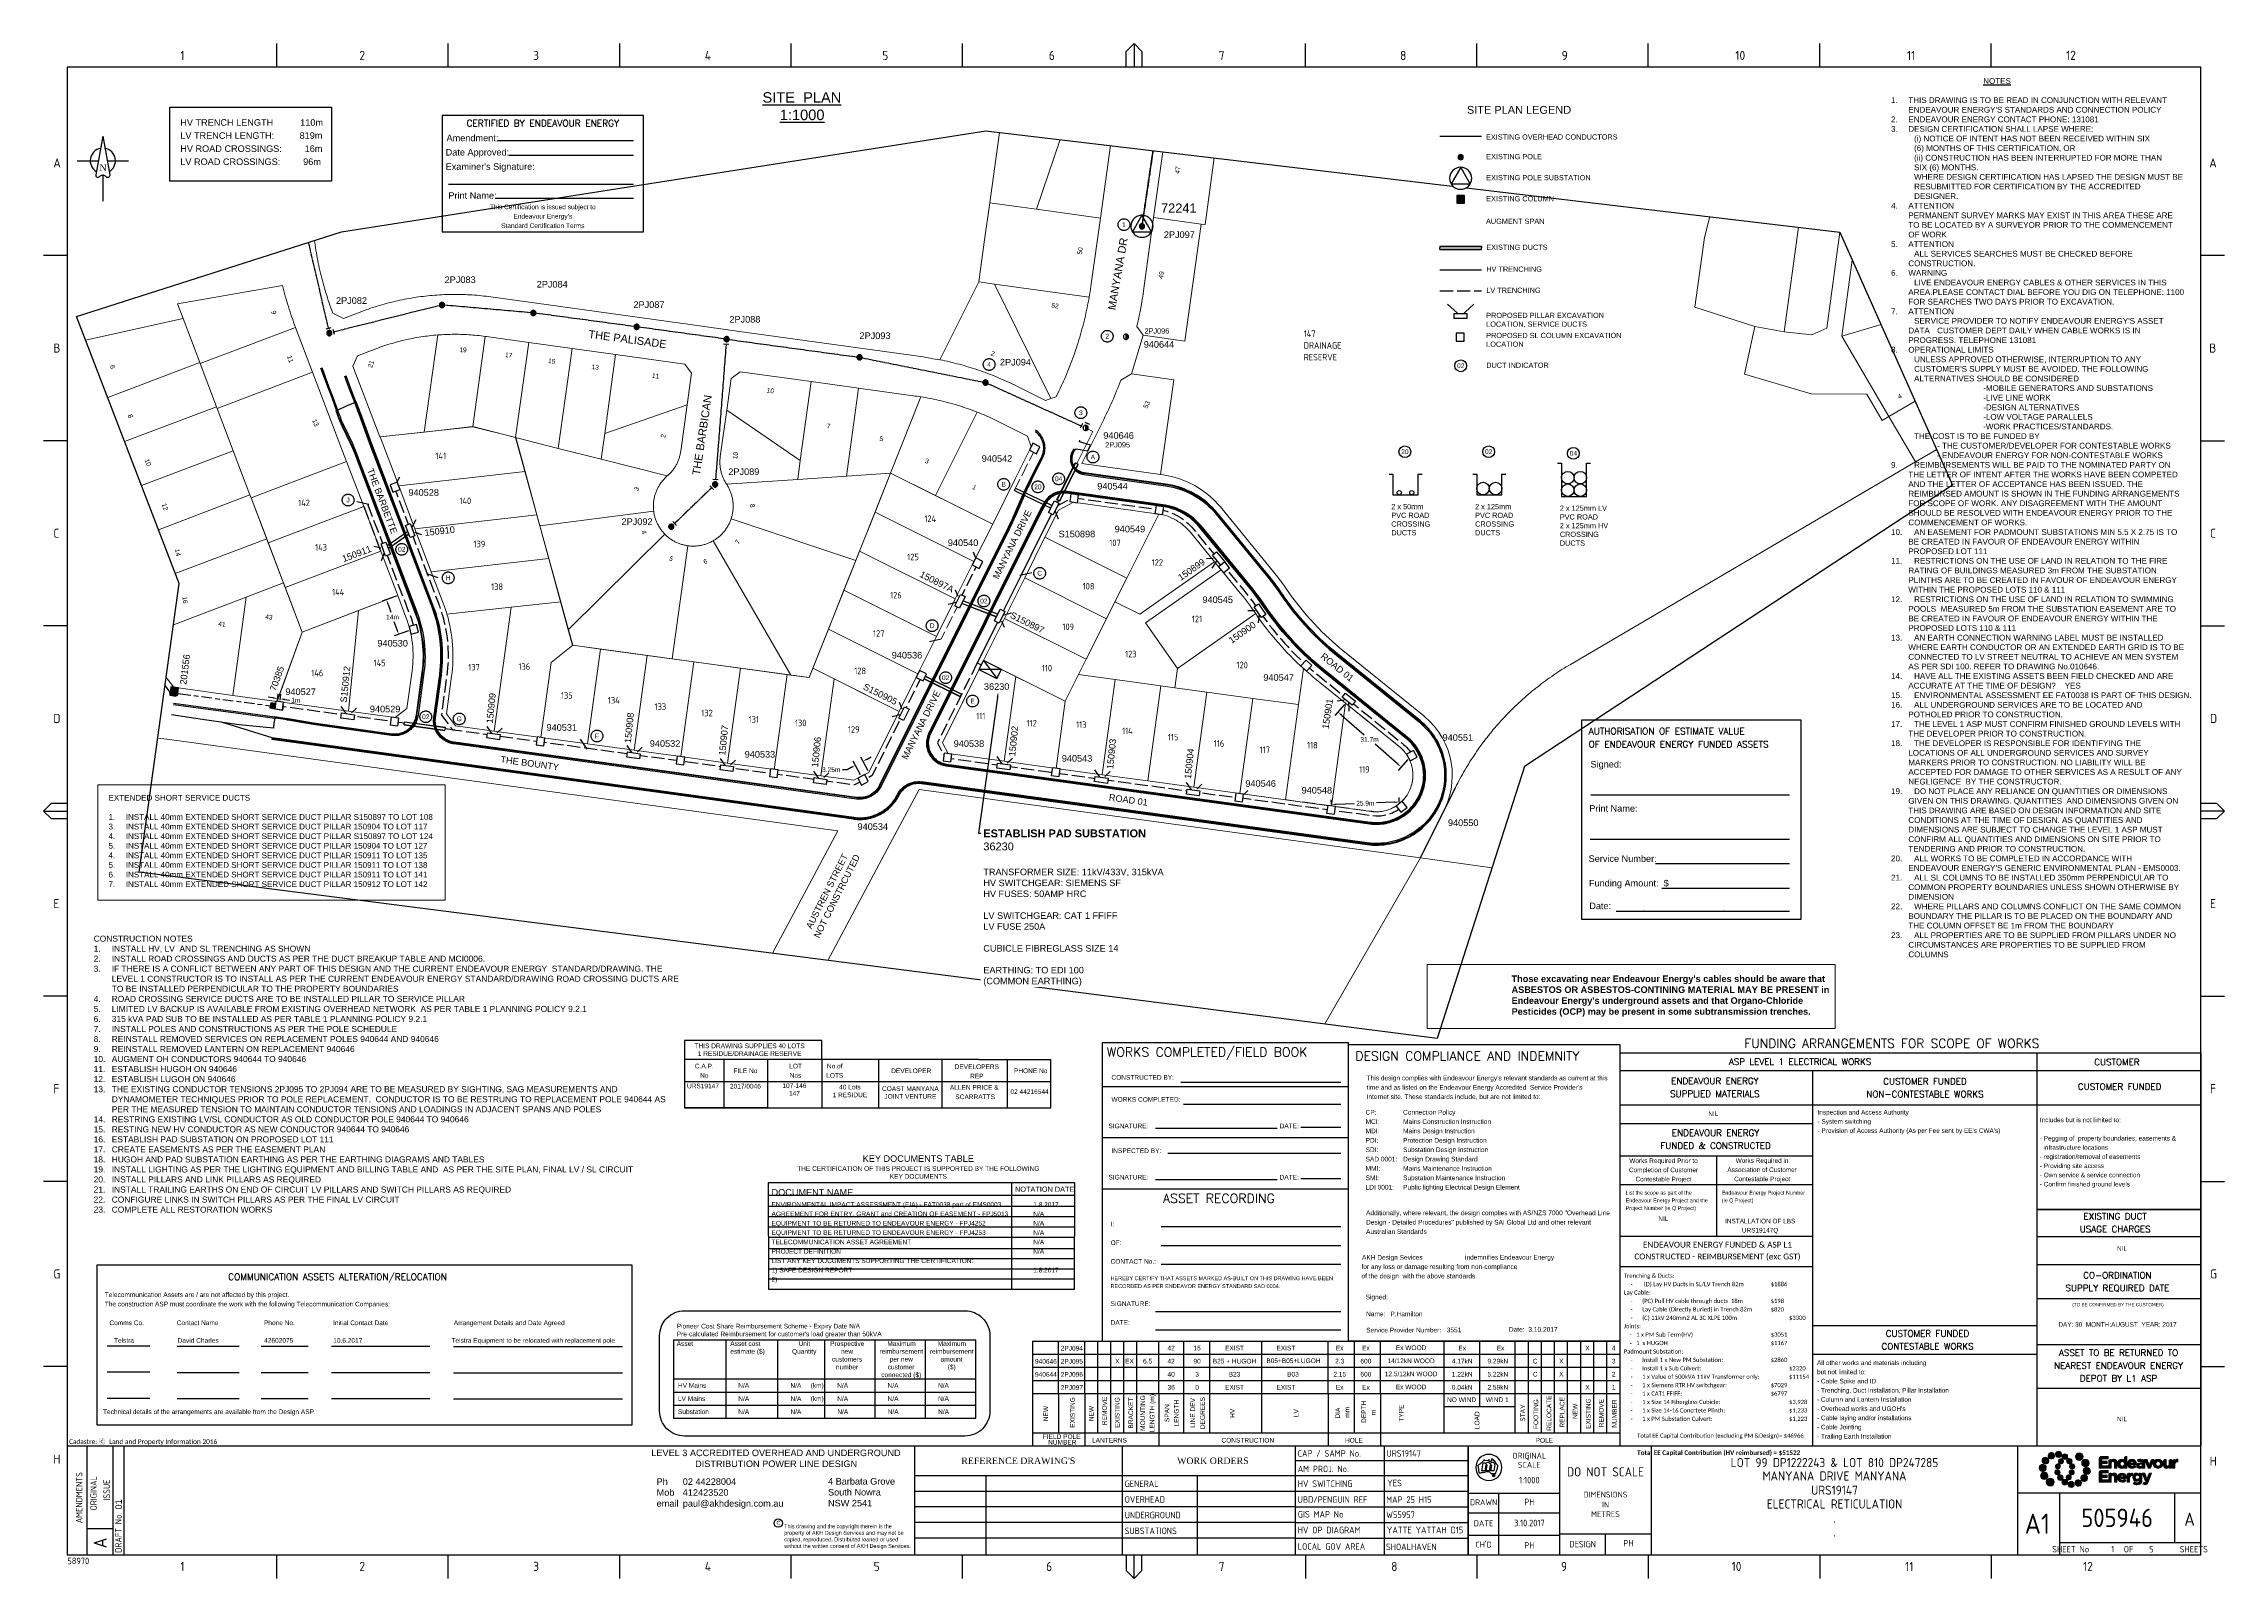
# Paper-space layout 'Retic1' of a CAD drawing. Header units: metres, sheet in millimetres. Extents: x -21 to 813, y -3 to 583.
# The model-space entities are those that its viewports show. They can reach past a viewport. Long polylines and large blocks are cut down to what shows.
import ezdxf
from ezdxf import colors
from ezdxf.entities.mleader import LeaderData, LeaderLine
from ezdxf.enums import TextEntityAlignment as Align
from ezdxf.math import Vec2, Vec3

# ---------------------------------------------------------------- set-up
doc = ezdxf.new("R2010")
doc.units = ezdxf.units.M
for name, pattern in [('Cable Exist OH', [1, 1, 0]), ('Cable Exist UG', [8.2, 4, -1.2, 1.8, -1.2]), ('IE Trench LV', [6.5, 5, -1.5])]:
    doc.linetypes.add(name, pattern=pattern)
doc.layers.get('0').update_dxf_attribs({"color": 6})
for name, color, linetype in [('_User Dimensions', 7, 'Continuous'), ('_User Miscellaneous1', 7, 'Continuous'), ('_User Miscellaneous2', 7, 'Continuous'), ('_User_Kerbs', 7, 'Continuous'), ('Duct_SP_NEW', 2, 'Continuous'), ('Equip_LV_NEW', 2, 'Continuous'), ('Equip_SL_EXT', 7, 'Continuous'), ('Mains_HV_EXT', 7, 'Continuous'), ('Mains_HV_MOD', 3, 'Continuous'), ('Mains_LV_EXT', 7, 'Continuous'), ('Mains_LV_New_T94', 2, 'Continuous'), ('Notes', 7, 'Continuous'), ('Notes_LV_MISC', 7, 'Continuous'), ('Notes_SP_MISC', 7, 'Continuous'), ('Notes_SP_NEW', 2, 'Continuous'), ('Sub_SP_NEW', 2, 'Continuous'), ('Sub_SP_TR_HV_LV_EXT', 7, 'Continuous'), ('SupportsOH_SP_TR_HV_LV_SL_EXT', 7, 'Continuous'), ('SupportsOH_SP_TR_HV_LV_SL_MOD', 3, 'Continuous'), ('SupportsOH_SP_TR_HV_LV_SL_NEW', 2, 'Continuous'), ('SupportsUG_SP_EXT', 7, 'Continuous'), ('SupportsUG_SP_LV_EXT', 7, 'Continuous'), ('SupportsUG_SP_LV_SL_EXT', 7, 'Continuous'), ('SupportsUG_SP_LV_SL_NEW', 2, 'Continuous'), ('Trench_SP_NEW', 2, 'Continuous'), ('UG_Details_SP_MISC', 7, 'Continuous')]:
    doc.layers.add(name, color=color, linetype=linetype)
for name, color, linetype, lineweight in [('Cadastre Developer_SP_NEW', 2, 'Continuous', 5), ('Cadastre Easements_SP_NEW', 2, 'Continuous', 5), ('Cadastre Land Parcels_SP_EXT', 9, 'Continuous', 5), ('Cadastre Roads_SP_NEW', 2, 'Continuous', 5)]:
    doc.layers.add(name, color=color, linetype=linetype, lineweight=lineweight)
doc.layers.add('Viewports', color=6, linetype='Continuous', plot=False)
doc.styles.add('AGI32-Arial-Bold', font='arialbd.ttf')
doc.styles.add('COLUMN_LABEL', font='arial.ttf')
doc.styles.add('Elec', font='romand__.ttf')
doc.styles.add('iecARIAL', font='arial.ttf', dxfattribs={"height": 2})
doc.styles.add('iecISOCP', font='isocp.shx')
doc.styles.add('iecNAME', font='times.ttf')
doc.styles.add('iecTimesNewRoman', font='times.ttf')
doc.styles.add('LotNum', font='isocp.shx', dxfattribs={"height": 1.8})
doc.styles.add('POLE_LABEL', font='arial.ttf')
doc.styles.add('RoadName', font='arial.ttf', dxfattribs={"height": 2.5})
doc.styles.get("Standard").update_dxf_attribs({"font": 'arial.ttf'})
doc.linetypes.add('Cable G', pattern='A,6,-0.5,["G",Standard,S=1.7,R=0,X=0.3,Y=-0.8],-2.8', length=9.3)
doc.linetypes.add('IE Trench HV', pattern='A,7,-0.2,["/",Standard,S=3,R=0,X=0.6,Y=-1.4],-2.5', length=9.7)
doc.linetypes.add('IECLCABD1', pattern='A,5.25,-0.1,["o",Standard,S=2,R=0,X=1.5,Y=-0.7],-4', length=9.35)
doc.dimstyles.get("Standard").update_dxf_attribs({"dimtxt": 0.18, "dimasz": 0.18, "dimexe": 0.18, "dimexo": 0.0625, "dimgap": 0.09, "dimtad": 0, "dimtih": 1, "dimtoh": 1, "dimdec": 4, "dimzin": 0, "dimdsep": 46, "dimtxsty": 'Standard', "dimcen": 0.09, "dimadec": 0, "dimazin": 0, "dimtfac": 1, "dimtdec": 4, "dimtofl": 0, "dimtmove": 0, "dimatfit": 3, "dimfxl": 1, "dimtolj": 1, "dimtzin": 0, "dimarcsym": 0})

# ---------------------------------------------------------------- blocks, each defined once
blk = doc.blocks.new('NorthPnt 11(NP11)')
for p, q in [((-19.7, 0), (-3.5, 0)), ((-0.1, -10.9), (-0.1, -30.8)), ((3.3, 0), (19.7, 0))]:
    blk.add_line(p, q)
for points in [[(-0.1, 18.8), (-5.4, -10.7, 0.877048), (-2.3, -11.9, -0.1543), (-0.1, -10.9, 0.090511)], [(-0.1, 18.8), (5.3, -10.7, -0.877048), (2.1, -11.9, 0.1543), (-0.1, -10.9, -0.090511)]]:
    blk.add_lwpolyline(points, format="xyb")
for start, end in [(100.5988, 238.8643), (300.0994, 80.4374)]:
    blk.add_arc((0, 0), 9.64, start, end)
at = {"color": 7, "style": 'iecNAME'}
blk.add_text('N', height=5.02, dxfattribs=at).set_placement((-2.6, -7.8))
blk = doc.blocks.new('A$C30A46249')
at = {"color": 7, "lineweight": -3, "insert": (6.92, 4.97), "char_height": 1.79, "attachment_point": 7, "line_spacing_factor": 1.2}
blk.add_mtext('{\\fCalibri|b0|i0|c0|p34;\\C256;Cadastre: \\fMS Gothic|b0|i0|c128|p49;\\C250;\\c2236962;Ⓒ\\fMS Gothic|b0|i0|c0|p49; \\fCalibri|b0|i0|c0|p34;\\C256;Land and Property Information 2016}', dxfattribs=at)
blk = doc.blocks.new('EE_LOGO')
h = blk.add_hatch(color=7)
edge = h.paths.add_edge_path()
edge.add_spline(control_points=[(-25.34, 1.94), (-26.08, 1.98), (-26.72, 1.41), (-26.77, 0.66), (-26.81, -0.09), (-26.24, -0.72), (-25.49, -0.77), (-24.74, -0.81), (-24.1, -0.24), (-24.06, 0.51), (-24.02, 1.25), (-24.59, 1.89), (-25.34, 1.94)], knot_values=[0, 0, 0, 0, 1, 1, 1, 2, 2, 2, 3, 3, 3, 4, 4, 4, 4], degree=3, periodic=0)
h = blk.add_hatch(color=7)
edge = h.paths.add_edge_path()
edge.add_spline(control_points=[(-23.73, 4.46), (-24.34, 4.81), (-25.13, 4.61), (-25.49, 3.99), (-25.85, 3.38), (-25.64, 2.59), (-25.03, 2.23), (-24.41, 1.87), (-23.63, 2.08), (-23.27, 2.69), (-22.91, 3.31), (-23.12, 4.1), (-23.73, 4.46)], knot_values=[0, 0, 0, 0, 1, 1, 1, 2, 2, 2, 3, 3, 3, 4, 4, 4, 4], degree=3, periodic=0)
h = blk.add_hatch(color=7)
edge = h.paths.add_edge_path()
edge.add_spline(control_points=[(-21.12, 5.87), (-21.48, 6.44), (-22.24, 6.61), (-22.81, 6.24), (-23.37, 5.88), (-23.54, 5.12), (-23.17, 4.55), (-22.81, 3.98), (-22.05, 3.82), (-21.48, 4.19), (-20.92, 4.55), (-20.75, 5.31), (-21.12, 5.87)], knot_values=[0, 0, 0, 0, 1, 1, 1, 2, 2, 2, 3, 3, 3, 4, 4, 4, 4], degree=3, periodic=0)
h = blk.add_hatch(color=7)
edge = h.paths.add_edge_path()
edge.add_spline(control_points=[(-19.43, 2.06), (-19.94, 2.17), (-20.44, 1.84), (-20.55, 1.33), (-20.66, 0.82), (-20.34, 0.32), (-19.83, 0.21), (-19.32, 0.1), (-18.81, 0.42), (-18.71, 0.93), (-18.59, 1.44), (-18.92, 1.95), (-19.43, 2.06)], knot_values=[0, 0, 0, 0, 1, 1, 1, 2, 2, 2, 3, 3, 3, 4, 4, 4, 4], degree=3, periodic=0)
h = blk.add_hatch(color=7)
edge = h.paths.add_edge_path()
edge.add_spline(control_points=[(-18.27, 5.87), (-18.34, 6.5), (-18.91, 6.97), (-19.54, 6.9), (-20.18, 6.84), (-20.65, 6.27), (-20.58, 5.63), (-20.52, 4.99), (-19.95, 4.53), (-19.31, 4.59), (-18.67, 4.66), (-18.21, 5.23), (-18.27, 5.87)], knot_values=[0, 0, 0, 0, 1, 1, 1, 2, 2, 2, 3, 3, 3, 4, 4, 4, 4], degree=3, periodic=0)
h = blk.add_hatch(color=7)
edge = h.paths.add_edge_path()
edge.add_spline(control_points=[(-15.91, 4.86), (-15.91, 4.26), (-16.4, 3.77), (-17, 3.77), (-17.6, 3.77), (-18.08, 4.26), (-18.08, 4.86), (-18.08, 5.46), (-17.6, 5.95), (-17, 5.95), (-16.4, 5.95), (-15.91, 5.46), (-15.91, 4.86)], knot_values=[0, 0, 0, 0, 1, 1, 1, 2, 2, 2, 3, 3, 3, 4, 4, 4, 4], degree=3, periodic=0)
edge = h.paths.add_edge_path()
edge.add_spline(control_points=[(-18.29, 3.97), (-18.8, 4.08), (-19.3, 3.76), (-19.41, 3.25), (-19.52, 2.74), (-19.2, 2.23), (-18.69, 2.12), (-18.18, 2.01), (-17.67, 2.33), (-17.56, 2.84), (-17.45, 3.35), (-17.78, 3.86), (-18.29, 3.97)], knot_values=[0, 0, 0, 0, 1, 1, 1, 2, 2, 2, 3, 3, 3, 4, 4, 4, 4], degree=3, periodic=0)
h = blk.add_hatch(color=7)
edge = h.paths.add_edge_path()
edge.add_spline(control_points=[(-14.59, 2.36), (-14.16, 2.75), (-14.12, 3.41), (-14.51, 3.84), (-14.89, 4.27), (-15.55, 4.31), (-15.99, 3.93), (-16.42, 3.54), (-16.46, 2.88), (-16.07, 2.45), (-15.69, 2.01), (-15.02, 1.98), (-14.59, 2.36)], knot_values=[0, 0, 0, 0, 1, 1, 1, 2, 2, 2, 3, 3, 3, 4, 4, 4, 4], degree=3, periodic=0)
edge = h.paths.add_edge_path()
edge.add_spline(control_points=[(-15.91, 4.86), (-15.91, 4.26), (-16.4, 3.77), (-17, 3.77), (-17.6, 3.77), (-18.08, 4.26), (-18.08, 4.86), (-18.08, 5.46), (-17.6, 5.95), (-17, 5.95), (-16.4, 5.95), (-15.91, 5.46), (-15.91, 4.86)], knot_values=[0, 0, 0, 0, 1, 1, 1, 2, 2, 2, 3, 3, 3, 4, 4, 4, 4], degree=3, periodic=0)
h = blk.add_hatch(color=7)
edge = h.paths.add_edge_path()
edge.add_spline(control_points=[(-15.91, 4.86), (-15.91, 4.26), (-16.4, 3.77), (-17, 3.77), (-17.6, 3.77), (-18.08, 4.26), (-18.08, 4.86), (-18.08, 5.46), (-17.6, 5.95), (-17, 5.95), (-16.4, 5.95), (-15.91, 5.46), (-15.91, 4.86)], knot_values=[0, 0, 0, 0, 1, 1, 1, 2, 2, 2, 3, 3, 3, 4, 4, 4, 4], degree=3, periodic=0)
edge = h.paths.add_edge_path(flags=16)
edge.add_spline(control_points=[(-15.91, 4.86), (-15.91, 4.26), (-16.4, 3.77), (-17, 3.77), (-17.6, 3.77), (-18.08, 4.26), (-18.08, 4.86), (-18.08, 5.46), (-17.6, 5.95), (-17, 5.95), (-16.4, 5.95), (-15.91, 5.46), (-15.91, 4.86)], knot_values=[0, 0, 0, 0, 1, 1, 1, 2, 2, 2, 3, 3, 3, 4, 4, 4, 4], degree=3, periodic=0)
h = blk.add_hatch(color=7)
edge = h.paths.add_edge_path()
edge.add_spline(control_points=[(-13.94, 0.18), (-13.41, 0.32), (-13.09, 0.87), (-13.23, 1.4), (-13.37, 1.93), (-13.92, 2.25), (-14.45, 2.11), (-14.98, 1.97), (-15.3, 1.42), (-15.16, 0.89), (-15.02, 0.36), (-14.47, 0.04), (-13.94, 0.18)], knot_values=[0, 0, 0, 0, 1, 1, 1, 2, 2, 2, 3, 3, 3, 4, 4, 4, 4], degree=3, periodic=0)
h = blk.add_hatch(color=7)
edge = h.paths.add_edge_path()
edge.add_spline(control_points=[(-9.93, 4.86), (-9.93, 4.03), (-10.61, 3.35), (-11.44, 3.35), (-12.28, 3.35), (-12.95, 4.03), (-12.95, 4.86), (-12.95, 5.69), (-12.28, 6.37), (-11.44, 6.37), (-10.61, 6.37), (-9.93, 5.69), (-9.93, 4.86)], knot_values=[0, 0, 0, 0, 1, 1, 1, 2, 2, 2, 3, 3, 3, 4, 4, 4, 4], degree=3, periodic=0)
h = blk.add_hatch(color=7)
edge = h.paths.add_edge_path()
edge.add_spline(control_points=[(-8.55, 1.13), (-7.83, 1.45), (-7.5, 2.29), (-7.82, 3.01), (-8.14, 3.73), (-8.98, 4.06), (-9.7, 3.74), (-10.42, 3.42), (-10.75, 2.58), (-10.43, 1.86), (-10.11, 1.14), (-9.27, 0.81), (-8.55, 1.13)], knot_values=[0, 0, 0, 0, 1, 1, 1, 2, 2, 2, 3, 3, 3, 4, 4, 4, 4], degree=3, periodic=0)
h = blk.add_hatch(color=7)
edge = h.paths.add_edge_path()
edge.add_spline(control_points=[(-8.66, -1.92), (-7.91, -1.96), (-7.27, -1.39), (-7.23, -0.64), (-7.19, 0.1), (-7.76, 0.74), (-8.51, 0.78), (-9.25, 0.83), (-9.89, 0.26), (-9.94, -0.49), (-9.98, -1.24), (-9.41, -1.88), (-8.66, -1.92)], knot_values=[0, 0, 0, 0, 1, 1, 1, 2, 2, 2, 3, 3, 3, 4, 4, 4, 4], degree=3, periodic=0)
h = blk.add_hatch(color=7)
edge = h.paths.add_edge_path()
edge.add_spline(control_points=[(-3.85, 0.44), (-3.85, 0.44), (-3.85, 4.25), (-3.85, 4.3), (-3.85, 4.35), (-3.85, 4.86), (-3.29, 4.86), (-2.74, 4.86), (-0.49, 4.86), (-0.49, 4.86), (-0.49, 4.86), (-0.49, 4), (-0.49, 4), (-0.49, 4), (-2.89, 4), (-2.89, 4), (-2.89, 4), (-2.89, 3.1), (-2.89, 3.1), (-2.89, 3.1), (-0.8, 3.1), (-0.8, 3.1), (-0.8, 3.1), (-0.8, 2.23), (-0.8, 2.23), (-0.8, 2.23), (-2.89, 2.23), (-2.89, 2.23), (-2.89, 2.23), (-2.89, 1.31), (-2.89, 1.31), (-2.89, 1.31), (-0.49, 1.31), (-0.49, 1.31), (-0.49, 1.31), (-0.49, 0.44), (-0.49, 0.44), (-0.49, 0.44), (-3.85, 0.44), (-3.85, 0.44)], knot_values=[0, 0, 0, 0, 1, 1, 1, 2, 2, 2, 3, 3, 3, 4, 4, 4, 5, 5, 5, 6, 6, 6, 7, 7, 7, 8, 8, 8, 9, 9, 9, 10, 10, 10, 11, 11, 11, 12, 12, 12, 13, 13, 13, 13], degree=3, periodic=0)
h = blk.add_hatch(color=7)
edge = h.paths.add_edge_path()
edge.add_spline(control_points=[(1.94, 0.44), (1.94, 0.44), (1.94, 2.33), (1.94, 2.33), (1.94, 2.78), (1.73, 3.02), (1.36, 3.02), (1, 3.02), (0.76, 2.78), (0.76, 2.33), (0.76, 2.33), (0.76, 0.44), (0.76, 0.44), (0.76, 0.44), (-0.2, 0.44), (-0.2, 0.44), (-0.2, 0.44), (-0.2, 3.21), (-0.2, 3.27), (-0.2, 3.33), (-0.2, 3.82), (0.36, 3.82), (0.76, 3.82), (0.76, 3.82), (0.76, 3.82), (0.76, 3.82), (0.76, 3.35), (0.76, 3.35), (0.98, 3.63), (1.27, 3.89), (1.75, 3.89), (2.48, 3.89), (2.9, 3.41), (2.9, 2.63), (2.9, 2.63), (2.9, 0.44), (2.9, 0.44), (2.9, 0.44), (1.94, 0.44), (1.94, 0.44)], knot_values=[0, 0, 0, 0, 1, 1, 1, 2, 2, 2, 3, 3, 3, 4, 4, 4, 5, 5, 5, 6, 6, 6, 7, 7, 7, 8, 8, 8, 9, 9, 9, 10, 10, 10, 11, 11, 11, 12, 12, 12, 13, 13, 13, 13], degree=3, periodic=0)
h = blk.add_hatch(color=7)
edge = h.paths.add_edge_path(flags=16)
edge.add_spline(control_points=[(5.8, 2.13), (5.8, 2.69), (5.43, 3.07), (4.98, 3.07), (4.53, 3.07), (4.15, 2.7), (4.15, 2.13), (4.15, 2.13), (4.15, 2.12), (4.15, 2.12), (4.15, 1.56), (4.53, 1.19), (4.98, 1.19), (5.43, 1.19), (5.8, 1.56), (5.8, 2.12), (5.8, 2.12), (5.8, 2.13), (5.8, 2.13)], knot_values=[0, 0, 0, 0, 1, 1, 1, 2, 2, 2, 3, 3, 3, 4, 4, 4, 5, 5, 5, 6, 6, 6, 6], degree=3, periodic=0)
edge = h.paths.add_edge_path()
edge.add_spline(control_points=[(5.79, 0.44), (5.79, 0.44), (5.79, 0.92), (5.79, 0.92), (5.55, 0.6), (5.23, 0.37), (4.73, 0.37), (3.94, 0.37), (3.19, 0.99), (3.19, 2.12), (3.19, 2.12), (3.19, 2.13), (3.19, 2.13), (3.19, 3.26), (3.93, 3.88), (4.73, 3.88), (5.24, 3.88), (5.56, 3.65), (5.79, 3.38), (5.79, 3.38), (5.79, 4.27), (5.79, 4.3), (5.79, 4.34), (5.79, 4.86), (6.34, 4.86), (6.73, 4.86), (6.75, 4.86), (6.75, 4.86), (6.75, 4.86), (6.75, 0.44), (6.75, 0.44), (6.75, 0.44), (5.79, 0.44), (5.79, 0.44)], knot_values=[0, 0, 0, 0, 1, 1, 1, 2, 2, 2, 3, 3, 3, 4, 4, 4, 5, 5, 5, 6, 6, 6, 7, 7, 7, 8, 8, 8, 9, 9, 9, 10, 10, 10, 11, 11, 11, 11], degree=3, periodic=0)
h = blk.add_hatch(color=7)
edge = h.paths.add_edge_path()
edge.add_spline(control_points=[(8.69, 3.89), (7.7, 3.89), (7.01, 3.09), (7.01, 2.13), (7.01, 2.13), (7.01, 2.12), (7.01, 2.12), (7.01, 1.08), (7.77, 0.37), (8.78, 0.37), (9.39, 0.37), (9.85, 0.61), (10.16, 1), (10.16, 1), (9.62, 1.48), (9.62, 1.48), (9.35, 1.24), (9.12, 1.14), (8.79, 1.14), (8.33, 1.13), (8, 1.49), (7.95, 1.86), (7.91, 2.18), (7.93, 2.29), (7.95, 2.43), (8.02, 2.85), (8.29, 3.12), (8.69, 3.12), (9.09, 3.12), (9.34, 2.83), (9.4, 2.4), (9.4, 2.4), (8.14, 2.4), (8.14, 2.4), (8.14, 2.4), (8.12, 1.8), (8.64, 1.8), (9.17, 1.8), (10.32, 1.8), (10.32, 1.8), (10.33, 1.89), (10.34, 1.95), (10.34, 2.04), (10.34, 2.04), (10.34, 2.05), (10.34, 2.05), (10.34, 3.01), (9.82, 3.89), (8.69, 3.89)], knot_values=[0, 0, 0, 0, 1, 1, 1, 2, 2, 2, 3, 3, 3, 4, 4, 4, 5, 5, 5, 6, 6, 6, 7, 7, 7, 8, 8, 8, 9, 9, 9, 10, 10, 10, 11, 11, 11, 12, 12, 12, 13, 13, 13, 14, 14, 14, 15, 15, 15, 16, 16, 16, 16], degree=3, periodic=0)
h = blk.add_hatch(color=7)
edge = h.paths.add_edge_path(flags=16)
edge.add_spline(control_points=[(12.69, 1.8), (12.53, 1.88), (12.31, 1.93), (12.08, 1.93), (11.67, 1.93), (11.42, 1.77), (11.42, 1.46), (11.42, 1.46), (11.42, 1.45), (11.42, 1.45), (11.42, 1.19), (11.63, 1.04), (11.94, 1.04), (12.39, 1.04), (12.69, 1.29), (12.69, 1.63), (12.69, 1.63), (12.69, 1.8), (12.69, 1.8)], knot_values=[0, 0, 0, 0, 1, 1, 1, 2, 2, 2, 3, 3, 3, 4, 4, 4, 5, 5, 5, 6, 6, 6, 6], degree=3, periodic=0)
edge = h.paths.add_edge_path()
edge.add_spline(control_points=[(12.67, 0.44), (12.67, 0.44), (12.67, 0.81), (12.67, 0.81), (12.44, 0.55), (12.12, 0.38), (11.65, 0.38), (11.01, 0.38), (10.49, 0.74), (10.49, 1.41), (10.49, 1.41), (10.49, 1.42), (10.49, 1.42), (10.49, 2.16), (11.05, 2.5), (11.85, 2.5), (12.19, 2.5), (12.44, 2.45), (12.68, 2.37), (12.68, 2.37), (12.68, 2.42), (12.68, 2.42), (12.68, 2.82), (12.43, 3.07), (11.95, 3.07), (11.59, 3.07), (11.33, 3), (11.02, 2.89), (11.02, 2.89), (10.78, 3.62), (10.78, 3.62), (11.15, 3.78), (11.52, 3.89), (12.09, 3.89), (13.14, 3.89), (13.6, 3.35), (13.6, 2.43), (13.6, 2.43), (13.6, 0.44), (13.6, 0.44), (13.6, 0.44), (12.67, 0.44), (12.67, 0.44)], knot_values=[0, 0, 0, 0, 1, 1, 1, 2, 2, 2, 3, 3, 3, 4, 4, 4, 5, 5, 5, 6, 6, 6, 7, 7, 7, 8, 8, 8, 9, 9, 9, 10, 10, 10, 11, 11, 11, 12, 12, 12, 13, 13, 13, 14, 14, 14, 14], degree=3, periodic=0)
h = blk.add_hatch(color=7)
edge = h.paths.add_edge_path()
edge.add_spline(control_points=[(15.71, 0.44), (15.71, 0.44), (14.84, 0.44), (14.84, 0.44), (14.84, 0.44), (13.51, 3.83), (13.51, 3.83), (13.51, 3.83), (14.53, 3.83), (14.53, 3.83), (14.53, 3.83), (15.28, 1.58), (15.28, 1.58), (15.28, 1.58), (15.86, 3.3), (15.86, 3.3), (15.86, 3.3), (16.02, 3.83), (16.4, 3.83), (16.78, 3.83), (17.04, 3.83), (17.04, 3.83), (17.04, 3.83), (15.71, 0.44), (15.71, 0.44)], knot_values=[0, 0, 0, 0, 1, 1, 1, 2, 2, 2, 3, 3, 3, 4, 4, 4, 5, 5, 5, 6, 6, 6, 7, 7, 7, 8, 8, 8, 8], degree=3, periodic=0)
h = blk.add_hatch(color=7)
edge = h.paths.add_edge_path(flags=16)
edge.add_spline(control_points=[(19.52, 2.16), (19.52, 2.66), (19.16, 3.09), (18.63, 3.09), (18.08, 3.09), (17.75, 2.67), (17.75, 2.17), (17.75, 2.17), (17.75, 2.16), (17.75, 2.16), (17.75, 1.66), (18.11, 1.22), (18.64, 1.22), (19.19, 1.22), (19.52, 1.65), (19.52, 2.15), (19.52, 2.15), (19.52, 2.16), (19.52, 2.16)], knot_values=[0, 0, 0, 0, 1, 1, 1, 2, 2, 2, 3, 3, 3, 4, 4, 4, 5, 5, 5, 6, 6, 6, 6], degree=3, periodic=0)
edge = h.paths.add_edge_path()
edge.add_spline(control_points=[(18.63, 0.4), (17.58, 0.4), (16.8, 1.17), (16.8, 2.15), (16.8, 2.15), (16.8, 2.16), (16.8, 2.16), (16.8, 3.13), (17.59, 3.92), (18.64, 3.92), (19.69, 3.92), (20.46, 3.14), (20.46, 2.17), (20.46, 2.17), (20.46, 2.16), (20.46, 2.16), (20.46, 1.19), (19.68, 0.4), (18.63, 0.4)], knot_values=[0, 0, 0, 0, 1, 1, 1, 2, 2, 2, 3, 3, 3, 4, 4, 4, 5, 5, 5, 6, 6, 6, 6], degree=3, periodic=0)
h = blk.add_hatch(color=7)
edge = h.paths.add_edge_path()
edge.add_spline(control_points=[(22.86, 0.44), (22.86, 0.44), (22.86, 0.92), (22.86, 0.92), (22.64, 0.64), (22.36, 0.38), (21.87, 0.38), (21.15, 0.38), (20.72, 0.86), (20.72, 1.63), (20.72, 1.63), (20.72, 3.22), (20.72, 3.27), (20.72, 3.32), (20.72, 3.82), (21.28, 3.82), (21.68, 3.82), (21.68, 3.82), (21.68, 3.82), (21.68, 3.82), (21.68, 1.94), (21.68, 1.94), (21.68, 1.48), (21.9, 1.25), (22.26, 1.25), (22.63, 1.25), (22.86, 1.48), (22.86, 1.94), (22.86, 1.94), (22.86, 3.2), (22.86, 3.27), (22.86, 3.34), (22.87, 3.82), (23.42, 3.82), (23.82, 3.82), (23.82, 3.82), (23.82, 3.82), (23.82, 3.82), (23.82, 0.44), (23.82, 0.44), (23.82, 0.44), (22.86, 0.44), (22.86, 0.44)], knot_values=[0, 0, 0, 0, 1, 1, 1, 2, 2, 2, 3, 3, 3, 4, 4, 4, 5, 5, 5, 6, 6, 6, 7, 7, 7, 8, 8, 8, 9, 9, 9, 10, 10, 10, 11, 11, 11, 12, 12, 12, 13, 13, 13, 14, 14, 14, 14], degree=3, periodic=0)
h = blk.add_hatch(color=7)
edge = h.paths.add_edge_path()
edge.add_spline(control_points=[(26.09, 2.88), (25.46, 2.88), (25.06, 2.5), (25.06, 1.69), (25.06, 1.69), (25.06, 0.44), (25.06, 0.44), (25.06, 0.44), (24.1, 0.44), (24.1, 0.44), (24.1, 0.44), (24.1, 3.24), (24.1, 3.27), (24.1, 3.3), (24.1, 3.83), (24.66, 3.83), (25.22, 3.83), (25.06, 3.83), (25.06, 3.83), (25.06, 3.83), (25.06, 3.14), (25.06, 3.14), (25.26, 3.61), (25.58, 3.91), (26.14, 3.89), (26.14, 3.89), (26.14, 2.88), (26.14, 2.88), (26.14, 2.88), (26.09, 2.88), (26.09, 2.88)], knot_values=[0, 0, 0, 0, 1, 1, 1, 2, 2, 2, 3, 3, 3, 4, 4, 4, 5, 5, 5, 6, 6, 6, 7, 7, 7, 8, 8, 8, 9, 9, 9, 10, 10, 10, 10], degree=3, periodic=0)
h = blk.add_hatch(color=7)
edge = h.paths.add_edge_path()
edge.add_spline(control_points=[(-25.45, -1.11), (-26.17, -1.43), (-26.5, -2.27), (-26.18, -2.99), (-25.86, -3.71), (-25.02, -4.04), (-24.3, -3.72), (-23.58, -3.4), (-23.25, -2.56), (-23.57, -1.84), (-23.88, -1.12), (-24.72, -0.79), (-25.45, -1.11)], knot_values=[0, 0, 0, 0, 1, 1, 1, 2, 2, 2, 3, 3, 3, 4, 4, 4, 4], degree=3, periodic=0)
h = blk.add_hatch(color=7)
edge = h.paths.add_edge_path()
edge.add_spline(control_points=[(-24.06, -4.84), (-24.06, -4.01), (-23.39, -3.33), (-22.55, -3.33), (-21.72, -3.33), (-21.04, -4.01), (-21.04, -4.84), (-21.04, -5.68), (-21.72, -6.35), (-22.55, -6.35), (-23.39, -6.35), (-24.06, -5.68), (-24.06, -4.84)], knot_values=[0, 0, 0, 0, 1, 1, 1, 2, 2, 2, 3, 3, 3, 4, 4, 4, 4], degree=3, periodic=0)
h = blk.add_hatch(color=7)
edge = h.paths.add_edge_path()
edge.add_spline(control_points=[(-20.06, -0.16), (-20.59, -0.3), (-20.9, -0.85), (-20.76, -1.38), (-20.63, -1.91), (-20.08, -2.23), (-19.55, -2.09), (-19.02, -1.95), (-18.7, -1.4), (-18.84, -0.87), (-18.98, -0.34), (-19.52, -0.02), (-20.06, -0.16)], knot_values=[0, 0, 0, 0, 1, 1, 1, 2, 2, 2, 3, 3, 3, 4, 4, 4, 4], degree=3, periodic=0)
h = blk.add_hatch(color=7)
edge = h.paths.add_edge_path()
edge.add_spline(control_points=[(-19.41, -2.34), (-19.84, -2.73), (-19.88, -3.39), (-19.49, -3.82), (-19.1, -4.26), (-18.44, -4.29), (-18.01, -3.91), (-17.58, -3.52), (-17.54, -2.86), (-17.93, -2.43), (-18.31, -2), (-18.97, -1.96), (-19.41, -2.34)], knot_values=[0, 0, 0, 0, 1, 1, 1, 2, 2, 2, 3, 3, 3, 4, 4, 4, 4], degree=3, periodic=0)
h = blk.add_hatch(color=7)
edge = h.paths.add_edge_path()
edge.add_spline(control_points=[(-18.08, -4.84), (-18.08, -4.24), (-17.6, -3.76), (-17, -3.76), (-16.4, -3.76), (-15.91, -4.24), (-15.91, -4.84), (-15.91, -5.44), (-16.4, -5.93), (-17, -5.93), (-17.6, -5.93), (-18.08, -5.44), (-18.08, -4.84)], knot_values=[0, 0, 0, 0, 1, 1, 1, 2, 2, 2, 3, 3, 3, 4, 4, 4, 4], degree=3, periodic=0)
h = blk.add_hatch(color=7)
edge = h.paths.add_edge_path()
edge.add_spline(control_points=[(-15.71, -3.95), (-15.2, -4.06), (-14.69, -3.74), (-14.58, -3.23), (-14.47, -2.72), (-14.8, -2.21), (-15.31, -2.1), (-15.82, -1.99), (-16.32, -2.32), (-16.43, -2.83), (-16.54, -3.34), (-16.22, -3.84), (-15.71, -3.95)], knot_values=[0, 0, 0, 0, 1, 1, 1, 2, 2, 2, 3, 3, 3, 4, 4, 4, 4], degree=3, periodic=0)
h = blk.add_hatch(color=7)
edge = h.paths.add_edge_path()
edge.add_spline(control_points=[(-15.72, -5.85), (-15.66, -6.49), (-15.09, -6.95), (-14.45, -6.89), (-13.81, -6.82), (-13.35, -6.25), (-13.41, -5.62), (-13.48, -4.98), (-14.05, -4.51), (-14.68, -4.58), (-15.33, -4.64), (-15.79, -5.21), (-15.72, -5.85)], knot_values=[0, 0, 0, 0, 1, 1, 1, 2, 2, 2, 3, 3, 3, 4, 4, 4, 4], degree=3, periodic=0)
h = blk.add_hatch(color=7)
edge = h.paths.add_edge_path()
edge.add_spline(control_points=[(-14.57, -2.04), (-14.06, -2.15), (-13.55, -1.83), (-13.44, -1.32), (-13.33, -0.81), (-13.66, -0.3), (-14.17, -0.19), (-14.68, -0.08), (-15.18, -0.4), (-15.29, -0.92), (-15.4, -1.43), (-15.08, -1.93), (-14.57, -2.04)], knot_values=[0, 0, 0, 0, 1, 1, 1, 2, 2, 2, 3, 3, 3, 4, 4, 4, 4], degree=3, periodic=0)
h = blk.add_hatch(color=7)
edge = h.paths.add_edge_path()
edge.add_spline(control_points=[(-12.88, -5.86), (-12.52, -6.43), (-11.76, -6.59), (-11.19, -6.23), (-10.62, -5.86), (-10.46, -5.1), (-10.82, -4.53), (-11.19, -3.97), (-11.95, -3.8), (-12.51, -4.17), (-13.08, -4.53), (-13.25, -5.29), (-12.88, -5.86)], knot_values=[0, 0, 0, 0, 1, 1, 1, 2, 2, 2, 3, 3, 3, 4, 4, 4, 4], degree=3, periodic=0)
h = blk.add_hatch(color=7)
edge = h.paths.add_edge_path()
edge.add_spline(control_points=[(-10.27, -4.44), (-9.65, -4.79), (-8.86, -4.59), (-8.51, -3.97), (-8.15, -3.36), (-8.36, -2.57), (-8.97, -2.22), (-9.58, -1.86), (-10.37, -2.06), (-10.73, -2.68), (-11.09, -3.29), (-10.88, -4.08), (-10.27, -4.44)], knot_values=[0, 0, 0, 0, 1, 1, 1, 2, 2, 2, 3, 3, 3, 4, 4, 4, 4], degree=3, periodic=0)
h = blk.add_hatch(color=7)
edge = h.paths.add_edge_path()
edge.add_spline(control_points=[(-3.85, -4.84), (-3.85, -4.84), (-3.85, -1.03), (-3.85, -0.98), (-3.85, -0.94), (-3.85, -0.42), (-3.29, -0.42), (-2.74, -0.42), (-0.49, -0.42), (-0.49, -0.42), (-0.49, -0.42), (-0.49, -1.29), (-0.49, -1.29), (-0.49, -1.29), (-2.89, -1.29), (-2.89, -1.29), (-2.89, -1.29), (-2.89, -2.19), (-2.89, -2.19), (-2.89, -2.19), (-0.8, -2.19), (-0.8, -2.19), (-0.8, -2.19), (-0.8, -3.05), (-0.8, -3.05), (-0.8, -3.05), (-2.89, -3.05), (-2.89, -3.05), (-2.89, -3.05), (-2.89, -3.98), (-2.89, -3.98), (-2.89, -3.98), (-0.49, -3.98), (-0.49, -3.98), (-0.49, -3.98), (-0.49, -4.84), (-0.49, -4.84), (-0.49, -4.84), (-3.85, -4.84), (-3.85, -4.84)], knot_values=[0, 0, 0, 0, 1, 1, 1, 2, 2, 2, 3, 3, 3, 4, 4, 4, 5, 5, 5, 6, 6, 6, 7, 7, 7, 8, 8, 8, 9, 9, 9, 10, 10, 10, 11, 11, 11, 12, 12, 12, 13, 13, 13, 13], degree=3, periodic=0)
h = blk.add_hatch(color=7)
edge = h.paths.add_edge_path()
edge.add_spline(control_points=[(1.94, -4.84), (1.94, -4.84), (1.94, -2.96), (1.94, -2.96), (1.94, -2.5), (1.73, -2.27), (1.36, -2.27), (1, -2.27), (0.76, -2.5), (0.76, -2.96), (0.76, -2.96), (0.76, -4.84), (0.76, -4.84), (0.76, -4.84), (-0.2, -4.84), (-0.2, -4.84), (-0.2, -4.84), (-0.2, -2.07), (-0.2, -2.01), (-0.2, -1.96), (-0.2, -1.46), (0.36, -1.46), (0.76, -1.46), (0.76, -1.46), (0.76, -1.46), (0.76, -1.46), (0.76, -1.94), (0.76, -1.94), (0.98, -1.65), (1.27, -1.4), (1.75, -1.4), (2.48, -1.4), (2.9, -1.88), (2.9, -2.65), (2.9, -2.65), (2.9, -4.84), (2.9, -4.84), (2.9, -4.84), (1.94, -4.84), (1.94, -4.84)], knot_values=[0, 0, 0, 0, 1, 1, 1, 2, 2, 2, 3, 3, 3, 4, 4, 4, 5, 5, 5, 6, 6, 6, 7, 7, 7, 8, 8, 8, 9, 9, 9, 10, 10, 10, 11, 11, 11, 12, 12, 12, 13, 13, 13, 13], degree=3, periodic=0)
h = blk.add_hatch(color=7)
edge = h.paths.add_edge_path()
edge.add_spline(control_points=[(4.87, -1.4), (3.88, -1.4), (3.19, -2.19), (3.19, -3.16), (3.19, -3.16), (3.19, -3.17), (3.19, -3.17), (3.19, -4.21), (3.94, -4.92), (4.96, -4.92), (5.57, -4.92), (6.03, -4.68), (6.34, -4.29), (6.34, -4.29), (5.79, -3.8), (5.79, -3.8), (5.53, -4.05), (5.29, -4.14), (4.97, -4.15), (4.51, -4.16), (4.18, -3.79), (4.13, -3.42), (4.09, -3.1), (4.11, -3), (4.13, -2.86), (4.2, -2.44), (4.47, -2.17), (4.87, -2.17), (5.27, -2.17), (5.52, -2.46), (5.58, -2.89), (5.58, -2.89), (4.32, -2.89), (4.32, -2.89), (4.32, -2.89), (4.29, -3.49), (4.82, -3.49), (5.35, -3.49), (6.5, -3.49), (6.5, -3.49), (6.51, -3.4), (6.51, -3.34), (6.51, -3.25), (6.51, -3.25), (6.51, -3.23), (6.51, -3.23), (6.51, -2.27), (6, -1.4), (4.87, -1.4)], knot_values=[0, 0, 0, 0, 1, 1, 1, 2, 2, 2, 3, 3, 3, 4, 4, 4, 5, 5, 5, 6, 6, 6, 7, 7, 7, 8, 8, 8, 9, 9, 9, 10, 10, 10, 11, 11, 11, 12, 12, 12, 13, 13, 13, 14, 14, 14, 15, 15, 15, 16, 16, 16, 16], degree=3, periodic=0)
h = blk.add_hatch(color=7)
edge = h.paths.add_edge_path()
edge.add_spline(control_points=[(8.77, -2.4), (8.13, -2.4), (7.74, -2.79), (7.74, -3.6), (7.74, -3.6), (7.74, -4.85), (7.74, -4.85), (7.74, -4.85), (6.78, -4.85), (6.78, -4.85), (6.78, -4.85), (6.78, -2.05), (6.78, -2.02), (6.78, -1.99), (6.77, -1.46), (7.33, -1.46), (7.74, -1.46), (7.74, -1.46), (7.74, -1.46), (7.74, -1.46), (7.74, -2.15), (7.74, -2.15), (7.93, -1.68), (8.25, -1.37), (8.82, -1.4), (8.82, -1.4), (8.82, -2.4), (8.82, -2.4), (8.82, -2.4), (8.77, -2.4), (8.77, -2.4)], knot_values=[0, 0, 0, 0, 1, 1, 1, 2, 2, 2, 3, 3, 3, 4, 4, 4, 5, 5, 5, 6, 6, 6, 7, 7, 7, 8, 8, 8, 9, 9, 9, 10, 10, 10, 10], degree=3, periodic=0)
h = blk.add_hatch(color=7)
edge = h.paths.add_edge_path(flags=16)
edge.add_spline(control_points=[(11.56, -2.97), (11.56, -2.51), (11.2, -2.19), (10.73, -2.19), (10.26, -2.19), (9.91, -2.51), (9.91, -2.97), (9.91, -2.97), (9.91, -2.99), (9.91, -2.99), (9.91, -3.45), (10.26, -3.77), (10.73, -3.77), (11.2, -3.77), (11.56, -3.45), (11.56, -2.99), (11.56, -2.99), (11.56, -2.97), (11.56, -2.97)], knot_values=[0, 0, 0, 0, 1, 1, 1, 2, 2, 2, 3, 3, 3, 4, 4, 4, 5, 5, 5, 6, 6, 6, 6], degree=3, periodic=0)
edge = h.paths.add_edge_path()
edge.add_spline(control_points=[(10.62, -5.87), (10.07, -5.87), (9.55, -5.74), (9.12, -5.51), (9.12, -5.51), (9.45, -4.79), (9.45, -4.79), (9.8, -4.99), (10.14, -5.1), (10.59, -5.1), (11.25, -5.1), (11.56, -4.79), (11.56, -4.18), (11.56, -4.18), (11.56, -4.02), (11.56, -4.02), (11.27, -4.36), (10.96, -4.57), (10.45, -4.57), (9.66, -4.57), (8.95, -3.99), (8.95, -2.99), (8.95, -2.99), (8.95, -2.97), (8.95, -2.97), (8.95, -1.96), (9.68, -1.4), (10.45, -1.4), (10.98, -1.4), (11.29, -1.62), (11.54, -1.9), (11.54, -1.9), (11.54, -1.46), (11.54, -1.46), (11.54, -1.46), (11.54, -1.46), (11.95, -1.46), (12.51, -1.46), (12.5, -2.02), (12.5, -2.02), (12.5, -2.02), (12.5, -4.08), (12.5, -4.08), (12.5, -5.36), (11.87, -5.87), (10.62, -5.87)], knot_values=[0, 0, 0, 0, 1, 1, 1, 2, 2, 2, 3, 3, 3, 4, 4, 4, 5, 5, 5, 6, 6, 6, 7, 7, 7, 8, 8, 8, 9, 9, 9, 10, 10, 10, 11, 11, 11, 12, 12, 12, 13, 13, 13, 14, 14, 14, 15, 15, 15, 15], degree=3, periodic=0)
h = blk.add_hatch(color=7)
edge = h.paths.add_edge_path()
edge.add_spline(control_points=[(14.84, -4.92), (14.58, -5.61), (14.31, -5.87), (13.73, -5.87), (13.38, -5.87), (13.13, -5.78), (12.88, -5.64), (12.88, -5.64), (13.2, -4.94), (13.2, -4.94), (13.33, -5.02), (13.49, -5.07), (13.61, -5.07), (13.78, -5.07), (13.86, -5.02), (13.95, -4.85), (13.95, -4.85), (12.62, -1.46), (12.62, -1.46), (12.62, -1.46), (13.64, -1.46), (13.64, -1.46), (13.64, -1.46), (14.41, -3.76), (14.41, -3.76), (14.41, -3.76), (14.97, -2.01), (14.97, -2.01), (14.97, -2.01), (15.14, -1.46), (15.5, -1.46), (15.86, -1.46), (16.14, -1.46), (16.14, -1.46), (16.14, -1.46), (14.84, -4.92), (14.84, -4.92)], knot_values=[0, 0, 0, 0, 1, 1, 1, 2, 2, 2, 3, 3, 3, 4, 4, 4, 5, 5, 5, 6, 6, 6, 7, 7, 7, 8, 8, 8, 9, 9, 9, 10, 10, 10, 11, 11, 11, 12, 12, 12, 12], degree=3, periodic=0)
at = {"color": 7, "lineweight": 0}
for points in [[(-15.08, 2.11), (-15.08, 2.11)], [(-18.92, -2.1), (-18.92, -2.1)]]:
    blk.add_lwpolyline(points, dxfattribs=at)
for points, knots in [([(-25.34, 1.94), (-26.08, 1.98), (-26.72, 1.41), (-26.77, 0.66), (-26.81, -0.09), (-26.24, -0.72), (-25.49, -0.77), (-24.74, -0.81), (-24.1, -0.24), (-24.06, 0.51), (-24.02, 1.25), (-24.59, 1.89), (-25.34, 1.94)], [0, 0, 0, 0, 1, 1, 1, 2, 2, 2, 3, 3, 3, 4, 4, 4, 4]), ([(-23.73, 4.46), (-24.34, 4.81), (-25.13, 4.61), (-25.49, 3.99), (-25.85, 3.38), (-25.64, 2.59), (-25.03, 2.23), (-24.41, 1.87), (-23.63, 2.08), (-23.27, 2.69), (-22.91, 3.31), (-23.12, 4.1), (-23.73, 4.46)], [0, 0, 0, 0, 1, 1, 1, 2, 2, 2, 3, 3, 3, 4, 4, 4, 4]), ([(-21.12, 5.87), (-21.48, 6.44), (-22.24, 6.61), (-22.81, 6.24), (-23.37, 5.88), (-23.54, 5.12), (-23.17, 4.55), (-22.81, 3.98), (-22.05, 3.82), (-21.48, 4.19), (-20.92, 4.55), (-20.75, 5.31), (-21.12, 5.87)], [0, 0, 0, 0, 1, 1, 1, 2, 2, 2, 3, 3, 3, 4, 4, 4, 4]), ([(-19.43, 2.06), (-19.94, 2.17), (-20.44, 1.84), (-20.55, 1.33), (-20.66, 0.82), (-20.34, 0.32), (-19.83, 0.21), (-19.32, 0.1), (-18.81, 0.42), (-18.71, 0.93), (-18.59, 1.44), (-18.92, 1.95), (-19.43, 2.06)], [0, 0, 0, 0, 1, 1, 1, 2, 2, 2, 3, 3, 3, 4, 4, 4, 4]), ([(-18.27, 5.87), (-18.34, 6.5), (-18.91, 6.97), (-19.54, 6.9), (-20.18, 6.84), (-20.65, 6.27), (-20.58, 5.63), (-20.52, 4.99), (-19.95, 4.53), (-19.31, 4.59), (-18.67, 4.66), (-18.21, 5.23), (-18.27, 5.87)], [0, 0, 0, 0, 1, 1, 1, 2, 2, 2, 3, 3, 3, 4, 4, 4, 4]), ([(-18.29, 3.97), (-18.8, 4.08), (-19.3, 3.76), (-19.41, 3.25), (-19.52, 2.74), (-19.2, 2.23), (-18.69, 2.12), (-18.18, 2.01), (-17.67, 2.33), (-17.56, 2.84), (-17.45, 3.35), (-17.78, 3.86), (-18.29, 3.97)], [0, 0, 0, 0, 1, 1, 1, 2, 2, 2, 3, 3, 3, 4, 4, 4, 4]), ([(-15.91, 4.86), (-15.91, 4.26), (-16.4, 3.77), (-17, 3.77), (-17.6, 3.77), (-18.08, 4.26), (-18.08, 4.86), (-18.08, 5.46), (-17.6, 5.95), (-17, 5.95), (-16.4, 5.95), (-15.91, 5.46), (-15.91, 4.86)], [0, 0, 0, 0, 1, 1, 1, 2, 2, 2, 3, 3, 3, 4, 4, 4, 4]), ([(-15.91, 4.86), (-15.91, 4.26), (-16.4, 3.77), (-17, 3.77), (-17.6, 3.77), (-18.08, 4.26), (-18.08, 4.86), (-18.08, 5.46), (-17.6, 5.95), (-17, 5.95), (-16.4, 5.95), (-15.91, 5.46), (-15.91, 4.86)], [0, 0, 0, 0, 1, 1, 1, 2, 2, 2, 3, 3, 3, 4, 4, 4, 4]), ([(-14.59, 2.36), (-14.16, 2.75), (-14.12, 3.41), (-14.51, 3.84), (-14.89, 4.27), (-15.55, 4.31), (-15.99, 3.93), (-16.42, 3.54), (-16.46, 2.88), (-16.07, 2.45), (-15.69, 2.01), (-15.02, 1.98), (-14.59, 2.36)], [0, 0, 0, 0, 1, 1, 1, 2, 2, 2, 3, 3, 3, 4, 4, 4, 4]), ([(-13.94, 0.18), (-13.41, 0.32), (-13.09, 0.87), (-13.23, 1.4), (-13.37, 1.93), (-13.92, 2.25), (-14.45, 2.11), (-14.98, 1.97), (-15.3, 1.42), (-15.16, 0.89), (-15.02, 0.36), (-14.47, 0.04), (-13.94, 0.18)], [0, 0, 0, 0, 1, 1, 1, 2, 2, 2, 3, 3, 3, 4, 4, 4, 4]), ([(-9.93, 4.86), (-9.93, 4.03), (-10.61, 3.35), (-11.44, 3.35), (-12.28, 3.35), (-12.95, 4.03), (-12.95, 4.86), (-12.95, 5.69), (-12.28, 6.37), (-11.44, 6.37), (-10.61, 6.37), (-9.93, 5.69), (-9.93, 4.86)], [0, 0, 0, 0, 1, 1, 1, 2, 2, 2, 3, 3, 3, 4, 4, 4, 4]), ([(-8.55, 1.13), (-7.83, 1.45), (-7.5, 2.29), (-7.82, 3.01), (-8.14, 3.73), (-8.98, 4.06), (-9.7, 3.74), (-10.42, 3.42), (-10.75, 2.58), (-10.43, 1.86), (-10.11, 1.14), (-9.27, 0.81), (-8.55, 1.13)], [0, 0, 0, 0, 1, 1, 1, 2, 2, 2, 3, 3, 3, 4, 4, 4, 4]), ([(-8.66, -1.92), (-7.91, -1.96), (-7.27, -1.39), (-7.23, -0.64), (-7.19, 0.1), (-7.76, 0.74), (-8.51, 0.78), (-9.25, 0.83), (-9.89, 0.26), (-9.94, -0.49), (-9.98, -1.24), (-9.41, -1.88), (-8.66, -1.92)], [0, 0, 0, 0, 1, 1, 1, 2, 2, 2, 3, 3, 3, 4, 4, 4, 4]), ([(-3.85, 0.44), (-3.85, 0.44), (-3.85, 4.25), (-3.85, 4.3), (-3.85, 4.35), (-3.85, 4.86), (-3.29, 4.86), (-2.74, 4.86), (-0.49, 4.86), (-0.49, 4.86), (-0.49, 4.86), (-0.49, 4), (-0.49, 4), (-0.49, 4), (-2.89, 4), (-2.89, 4), (-2.89, 4), (-2.89, 3.1), (-2.89, 3.1), (-2.89, 3.1), (-0.8, 3.1), (-0.8, 3.1), (-0.8, 3.1), (-0.8, 2.23), (-0.8, 2.23), (-0.8, 2.23), (-2.89, 2.23), (-2.89, 2.23), (-2.89, 2.23), (-2.89, 1.31), (-2.89, 1.31), (-2.89, 1.31), (-0.49, 1.31), (-0.49, 1.31), (-0.49, 1.31), (-0.49, 0.44), (-0.49, 0.44), (-0.49, 0.44), (-3.85, 0.44), (-3.85, 0.44)], [0, 0, 0, 0, 1, 1, 1, 2, 2, 2, 3, 3, 3, 4, 4, 4, 5, 5, 5, 6, 6, 6, 7, 7, 7, 8, 8, 8, 9, 9, 9, 10, 10, 10, 11, 11, 11, 12, 12, 12, 13, 13, 13, 13]), ([(1.94, 0.44), (1.94, 0.44), (1.94, 2.33), (1.94, 2.33), (1.94, 2.78), (1.73, 3.02), (1.36, 3.02), (1, 3.02), (0.76, 2.78), (0.76, 2.33), (0.76, 2.33), (0.76, 0.44), (0.76, 0.44), (0.76, 0.44), (-0.2, 0.44), (-0.2, 0.44), (-0.2, 0.44), (-0.2, 3.21), (-0.2, 3.27), (-0.2, 3.33), (-0.2, 3.82), (0.36, 3.82), (0.76, 3.82), (0.76, 3.82), (0.76, 3.82), (0.76, 3.82), (0.76, 3.35), (0.76, 3.35), (0.98, 3.63), (1.27, 3.89), (1.75, 3.89), (2.48, 3.89), (2.9, 3.41), (2.9, 2.63), (2.9, 2.63), (2.9, 0.44), (2.9, 0.44), (2.9, 0.44), (1.94, 0.44), (1.94, 0.44)], [0, 0, 0, 0, 1, 1, 1, 2, 2, 2, 3, 3, 3, 4, 4, 4, 5, 5, 5, 6, 6, 6, 7, 7, 7, 8, 8, 8, 9, 9, 9, 10, 10, 10, 11, 11, 11, 12, 12, 12, 13, 13, 13, 13]), ([(5.79, 0.44), (5.79, 0.44), (5.79, 0.92), (5.79, 0.92), (5.55, 0.6), (5.23, 0.37), (4.73, 0.37), (3.94, 0.37), (3.19, 0.99), (3.19, 2.12), (3.19, 2.12), (3.19, 2.13), (3.19, 2.13), (3.19, 3.26), (3.93, 3.88), (4.73, 3.88), (5.24, 3.88), (5.56, 3.65), (5.79, 3.38), (5.79, 3.38), (5.79, 4.27), (5.79, 4.3), (5.79, 4.34), (5.79, 4.86), (6.34, 4.86), (6.73, 4.86), (6.75, 4.86), (6.75, 4.86), (6.75, 4.86), (6.75, 0.44), (6.75, 0.44), (6.75, 0.44), (5.79, 0.44), (5.79, 0.44)], [0, 0, 0, 0, 1, 1, 1, 2, 2, 2, 3, 3, 3, 4, 4, 4, 5, 5, 5, 6, 6, 6, 7, 7, 7, 8, 8, 8, 9, 9, 9, 10, 10, 10, 11, 11, 11, 11]), ([(5.8, 2.13), (5.8, 2.69), (5.43, 3.07), (4.98, 3.07), (4.53, 3.07), (4.15, 2.7), (4.15, 2.13), (4.15, 2.13), (4.15, 2.12), (4.15, 2.12), (4.15, 1.56), (4.53, 1.19), (4.98, 1.19), (5.43, 1.19), (5.8, 1.56), (5.8, 2.12), (5.8, 2.12), (5.8, 2.13), (5.8, 2.13)], [0, 0, 0, 0, 1, 1, 1, 2, 2, 2, 3, 3, 3, 4, 4, 4, 5, 5, 5, 6, 6, 6, 6]), ([(8.69, 3.89), (7.7, 3.89), (7.01, 3.09), (7.01, 2.13), (7.01, 2.13), (7.01, 2.12), (7.01, 2.12), (7.01, 1.08), (7.77, 0.37), (8.78, 0.37), (9.39, 0.37), (9.85, 0.61), (10.16, 1), (10.16, 1), (9.62, 1.48), (9.62, 1.48), (9.35, 1.24), (9.12, 1.14), (8.79, 1.14), (8.33, 1.13), (8, 1.49), (7.95, 1.86), (7.91, 2.18), (7.93, 2.29), (7.95, 2.43), (8.02, 2.85), (8.29, 3.12), (8.69, 3.12), (9.09, 3.12), (9.34, 2.83), (9.4, 2.4), (9.4, 2.4), (8.14, 2.4), (8.14, 2.4), (8.14, 2.4), (8.12, 1.8), (8.64, 1.8), (9.17, 1.8), (10.32, 1.8), (10.32, 1.8), (10.33, 1.89), (10.34, 1.95), (10.34, 2.04), (10.34, 2.04), (10.34, 2.05), (10.34, 2.05), (10.34, 3.01), (9.82, 3.89), (8.69, 3.89)], [0, 0, 0, 0, 1, 1, 1, 2, 2, 2, 3, 3, 3, 4, 4, 4, 5, 5, 5, 6, 6, 6, 7, 7, 7, 8, 8, 8, 9, 9, 9, 10, 10, 10, 11, 11, 11, 12, 12, 12, 13, 13, 13, 14, 14, 14, 15, 15, 15, 16, 16, 16, 16]), ([(12.67, 0.44), (12.67, 0.44), (12.67, 0.81), (12.67, 0.81), (12.44, 0.55), (12.12, 0.38), (11.65, 0.38), (11.01, 0.38), (10.49, 0.74), (10.49, 1.41), (10.49, 1.41), (10.49, 1.42), (10.49, 1.42), (10.49, 2.16), (11.05, 2.5), (11.85, 2.5), (12.19, 2.5), (12.44, 2.45), (12.68, 2.37), (12.68, 2.37), (12.68, 2.42), (12.68, 2.42), (12.68, 2.82), (12.43, 3.07), (11.95, 3.07), (11.59, 3.07), (11.33, 3), (11.02, 2.89), (11.02, 2.89), (10.78, 3.62), (10.78, 3.62), (11.15, 3.78), (11.52, 3.89), (12.09, 3.89), (13.14, 3.89), (13.6, 3.35), (13.6, 2.43), (13.6, 2.43), (13.6, 0.44), (13.6, 0.44), (13.6, 0.44), (12.67, 0.44), (12.67, 0.44)], [0, 0, 0, 0, 1, 1, 1, 2, 2, 2, 3, 3, 3, 4, 4, 4, 5, 5, 5, 6, 6, 6, 7, 7, 7, 8, 8, 8, 9, 9, 9, 10, 10, 10, 11, 11, 11, 12, 12, 12, 13, 13, 13, 14, 14, 14, 14]), ([(12.69, 1.8), (12.53, 1.88), (12.31, 1.93), (12.08, 1.93), (11.67, 1.93), (11.42, 1.77), (11.42, 1.46), (11.42, 1.46), (11.42, 1.45), (11.42, 1.45), (11.42, 1.19), (11.63, 1.04), (11.94, 1.04), (12.39, 1.04), (12.69, 1.29), (12.69, 1.63), (12.69, 1.63), (12.69, 1.8), (12.69, 1.8)], [0, 0, 0, 0, 1, 1, 1, 2, 2, 2, 3, 3, 3, 4, 4, 4, 5, 5, 5, 6, 6, 6, 6]), ([(15.71, 0.44), (15.71, 0.44), (14.84, 0.44), (14.84, 0.44), (14.84, 0.44), (13.51, 3.83), (13.51, 3.83), (13.51, 3.83), (14.53, 3.83), (14.53, 3.83), (14.53, 3.83), (15.28, 1.58), (15.28, 1.58), (15.28, 1.58), (15.86, 3.3), (15.86, 3.3), (15.86, 3.3), (16.02, 3.83), (16.4, 3.83), (16.78, 3.83), (17.04, 3.83), (17.04, 3.83), (17.04, 3.83), (15.71, 0.44), (15.71, 0.44)], [0, 0, 0, 0, 1, 1, 1, 2, 2, 2, 3, 3, 3, 4, 4, 4, 5, 5, 5, 6, 6, 6, 7, 7, 7, 8, 8, 8, 8]), ([(18.63, 0.4), (17.58, 0.4), (16.8, 1.17), (16.8, 2.15), (16.8, 2.15), (16.8, 2.16), (16.8, 2.16), (16.8, 3.13), (17.59, 3.92), (18.64, 3.92), (19.69, 3.92), (20.46, 3.14), (20.46, 2.17), (20.46, 2.17), (20.46, 2.16), (20.46, 2.16), (20.46, 1.19), (19.68, 0.4), (18.63, 0.4)], [0, 0, 0, 0, 1, 1, 1, 2, 2, 2, 3, 3, 3, 4, 4, 4, 5, 5, 5, 6, 6, 6, 6]), ([(19.52, 2.16), (19.52, 2.66), (19.16, 3.09), (18.63, 3.09), (18.08, 3.09), (17.75, 2.67), (17.75, 2.17), (17.75, 2.17), (17.75, 2.16), (17.75, 2.16), (17.75, 1.66), (18.11, 1.22), (18.64, 1.22), (19.19, 1.22), (19.52, 1.65), (19.52, 2.15), (19.52, 2.15), (19.52, 2.16), (19.52, 2.16)], [0, 0, 0, 0, 1, 1, 1, 2, 2, 2, 3, 3, 3, 4, 4, 4, 5, 5, 5, 6, 6, 6, 6]), ([(22.86, 0.44), (22.86, 0.44), (22.86, 0.92), (22.86, 0.92), (22.64, 0.64), (22.36, 0.38), (21.87, 0.38), (21.15, 0.38), (20.72, 0.86), (20.72, 1.63), (20.72, 1.63), (20.72, 3.22), (20.72, 3.27), (20.72, 3.32), (20.72, 3.82), (21.28, 3.82), (21.68, 3.82), (21.68, 3.82), (21.68, 3.82), (21.68, 3.82), (21.68, 1.94), (21.68, 1.94), (21.68, 1.48), (21.9, 1.25), (22.26, 1.25), (22.63, 1.25), (22.86, 1.48), (22.86, 1.94), (22.86, 1.94), (22.86, 3.2), (22.86, 3.27), (22.86, 3.34), (22.87, 3.82), (23.42, 3.82), (23.82, 3.82), (23.82, 3.82), (23.82, 3.82), (23.82, 3.82), (23.82, 0.44), (23.82, 0.44), (23.82, 0.44), (22.86, 0.44), (22.86, 0.44)], [0, 0, 0, 0, 1, 1, 1, 2, 2, 2, 3, 3, 3, 4, 4, 4, 5, 5, 5, 6, 6, 6, 7, 7, 7, 8, 8, 8, 9, 9, 9, 10, 10, 10, 11, 11, 11, 12, 12, 12, 13, 13, 13, 14, 14, 14, 14]), ([(26.09, 2.88), (25.46, 2.88), (25.06, 2.5), (25.06, 1.69), (25.06, 1.69), (25.06, 0.44), (25.06, 0.44), (25.06, 0.44), (24.1, 0.44), (24.1, 0.44), (24.1, 0.44), (24.1, 3.24), (24.1, 3.27), (24.1, 3.3), (24.1, 3.83), (24.66, 3.83), (25.22, 3.83), (25.06, 3.83), (25.06, 3.83), (25.06, 3.83), (25.06, 3.14), (25.06, 3.14), (25.26, 3.61), (25.58, 3.91), (26.14, 3.89), (26.14, 3.89), (26.14, 2.88), (26.14, 2.88), (26.14, 2.88), (26.09, 2.88), (26.09, 2.88)], [0, 0, 0, 0, 1, 1, 1, 2, 2, 2, 3, 3, 3, 4, 4, 4, 5, 5, 5, 6, 6, 6, 7, 7, 7, 8, 8, 8, 9, 9, 9, 10, 10, 10, 10]), ([(-25.45, -1.11), (-26.17, -1.43), (-26.5, -2.27), (-26.18, -2.99), (-25.86, -3.71), (-25.02, -4.04), (-24.3, -3.72), (-23.58, -3.4), (-23.25, -2.56), (-23.57, -1.84), (-23.88, -1.12), (-24.72, -0.79), (-25.45, -1.11)], [0, 0, 0, 0, 1, 1, 1, 2, 2, 2, 3, 3, 3, 4, 4, 4, 4]), ([(-24.06, -4.84), (-24.06, -4.01), (-23.39, -3.33), (-22.55, -3.33), (-21.72, -3.33), (-21.04, -4.01), (-21.04, -4.84), (-21.04, -5.68), (-21.72, -6.35), (-22.55, -6.35), (-23.39, -6.35), (-24.06, -5.68), (-24.06, -4.84)], [0, 0, 0, 0, 1, 1, 1, 2, 2, 2, 3, 3, 3, 4, 4, 4, 4]), ([(-20.06, -0.16), (-20.59, -0.3), (-20.9, -0.85), (-20.76, -1.38), (-20.63, -1.91), (-20.08, -2.23), (-19.55, -2.09), (-19.02, -1.95), (-18.7, -1.4), (-18.84, -0.87), (-18.98, -0.34), (-19.52, -0.02), (-20.06, -0.16)], [0, 0, 0, 0, 1, 1, 1, 2, 2, 2, 3, 3, 3, 4, 4, 4, 4]), ([(-19.41, -2.34), (-19.84, -2.73), (-19.88, -3.39), (-19.49, -3.82), (-19.1, -4.26), (-18.44, -4.29), (-18.01, -3.91), (-17.58, -3.52), (-17.54, -2.86), (-17.93, -2.43), (-18.31, -2), (-18.97, -1.96), (-19.41, -2.34)], [0, 0, 0, 0, 1, 1, 1, 2, 2, 2, 3, 3, 3, 4, 4, 4, 4]), ([(-18.08, -4.84), (-18.08, -4.24), (-17.6, -3.76), (-17, -3.76), (-16.4, -3.76), (-15.91, -4.24), (-15.91, -4.84), (-15.91, -5.44), (-16.4, -5.93), (-17, -5.93), (-17.6, -5.93), (-18.08, -5.44), (-18.08, -4.84)], [0, 0, 0, 0, 1, 1, 1, 2, 2, 2, 3, 3, 3, 4, 4, 4, 4]), ([(-15.71, -3.95), (-15.2, -4.06), (-14.69, -3.74), (-14.58, -3.23), (-14.47, -2.72), (-14.8, -2.21), (-15.31, -2.1), (-15.82, -1.99), (-16.32, -2.32), (-16.43, -2.83), (-16.54, -3.34), (-16.22, -3.84), (-15.71, -3.95)], [0, 0, 0, 0, 1, 1, 1, 2, 2, 2, 3, 3, 3, 4, 4, 4, 4]), ([(-15.72, -5.85), (-15.66, -6.49), (-15.09, -6.95), (-14.45, -6.89), (-13.81, -6.82), (-13.35, -6.25), (-13.41, -5.62), (-13.48, -4.98), (-14.05, -4.51), (-14.68, -4.58), (-15.33, -4.64), (-15.79, -5.21), (-15.72, -5.85)], [0, 0, 0, 0, 1, 1, 1, 2, 2, 2, 3, 3, 3, 4, 4, 4, 4]), ([(-14.57, -2.04), (-14.06, -2.15), (-13.55, -1.83), (-13.44, -1.32), (-13.33, -0.81), (-13.66, -0.3), (-14.17, -0.19), (-14.68, -0.08), (-15.18, -0.4), (-15.29, -0.92), (-15.4, -1.43), (-15.08, -1.93), (-14.57, -2.04)], [0, 0, 0, 0, 1, 1, 1, 2, 2, 2, 3, 3, 3, 4, 4, 4, 4]), ([(-12.88, -5.86), (-12.52, -6.43), (-11.76, -6.59), (-11.19, -6.23), (-10.62, -5.86), (-10.46, -5.1), (-10.82, -4.53), (-11.19, -3.97), (-11.95, -3.8), (-12.51, -4.17), (-13.08, -4.53), (-13.25, -5.29), (-12.88, -5.86)], [0, 0, 0, 0, 1, 1, 1, 2, 2, 2, 3, 3, 3, 4, 4, 4, 4]), ([(-10.27, -4.44), (-9.65, -4.79), (-8.86, -4.59), (-8.51, -3.97), (-8.15, -3.36), (-8.36, -2.57), (-8.97, -2.22), (-9.58, -1.86), (-10.37, -2.06), (-10.73, -2.68), (-11.09, -3.29), (-10.88, -4.08), (-10.27, -4.44)], [0, 0, 0, 0, 1, 1, 1, 2, 2, 2, 3, 3, 3, 4, 4, 4, 4]), ([(-3.85, -4.84), (-3.85, -4.84), (-3.85, -1.03), (-3.85, -0.98), (-3.85, -0.94), (-3.85, -0.42), (-3.29, -0.42), (-2.74, -0.42), (-0.49, -0.42), (-0.49, -0.42), (-0.49, -0.42), (-0.49, -1.29), (-0.49, -1.29), (-0.49, -1.29), (-2.89, -1.29), (-2.89, -1.29), (-2.89, -1.29), (-2.89, -2.19), (-2.89, -2.19), (-2.89, -2.19), (-0.8, -2.19), (-0.8, -2.19), (-0.8, -2.19), (-0.8, -3.05), (-0.8, -3.05), (-0.8, -3.05), (-2.89, -3.05), (-2.89, -3.05), (-2.89, -3.05), (-2.89, -3.98), (-2.89, -3.98), (-2.89, -3.98), (-0.49, -3.98), (-0.49, -3.98), (-0.49, -3.98), (-0.49, -4.84), (-0.49, -4.84), (-0.49, -4.84), (-3.85, -4.84), (-3.85, -4.84)], [0, 0, 0, 0, 1, 1, 1, 2, 2, 2, 3, 3, 3, 4, 4, 4, 5, 5, 5, 6, 6, 6, 7, 7, 7, 8, 8, 8, 9, 9, 9, 10, 10, 10, 11, 11, 11, 12, 12, 12, 13, 13, 13, 13]), ([(1.94, -4.84), (1.94, -4.84), (1.94, -2.96), (1.94, -2.96), (1.94, -2.5), (1.73, -2.27), (1.36, -2.27), (1, -2.27), (0.76, -2.5), (0.76, -2.96), (0.76, -2.96), (0.76, -4.84), (0.76, -4.84), (0.76, -4.84), (-0.2, -4.84), (-0.2, -4.84), (-0.2, -4.84), (-0.2, -2.07), (-0.2, -2.01), (-0.2, -1.96), (-0.2, -1.46), (0.36, -1.46), (0.76, -1.46), (0.76, -1.46), (0.76, -1.46), (0.76, -1.46), (0.76, -1.94), (0.76, -1.94), (0.98, -1.65), (1.27, -1.4), (1.75, -1.4), (2.48, -1.4), (2.9, -1.88), (2.9, -2.65), (2.9, -2.65), (2.9, -4.84), (2.9, -4.84), (2.9, -4.84), (1.94, -4.84), (1.94, -4.84)], [0, 0, 0, 0, 1, 1, 1, 2, 2, 2, 3, 3, 3, 4, 4, 4, 5, 5, 5, 6, 6, 6, 7, 7, 7, 8, 8, 8, 9, 9, 9, 10, 10, 10, 11, 11, 11, 12, 12, 12, 13, 13, 13, 13]), ([(4.87, -1.4), (3.88, -1.4), (3.19, -2.19), (3.19, -3.16), (3.19, -3.16), (3.19, -3.17), (3.19, -3.17), (3.19, -4.21), (3.94, -4.92), (4.96, -4.92), (5.57, -4.92), (6.03, -4.68), (6.34, -4.29), (6.34, -4.29), (5.79, -3.8), (5.79, -3.8), (5.53, -4.05), (5.29, -4.14), (4.97, -4.15), (4.51, -4.16), (4.18, -3.79), (4.13, -3.42), (4.09, -3.1), (4.11, -3), (4.13, -2.86), (4.2, -2.44), (4.47, -2.17), (4.87, -2.17), (5.27, -2.17), (5.52, -2.46), (5.58, -2.89), (5.58, -2.89), (4.32, -2.89), (4.32, -2.89), (4.32, -2.89), (4.29, -3.49), (4.82, -3.49), (5.35, -3.49), (6.5, -3.49), (6.5, -3.49), (6.51, -3.4), (6.51, -3.34), (6.51, -3.25), (6.51, -3.25), (6.51, -3.23), (6.51, -3.23), (6.51, -2.27), (6, -1.4), (4.87, -1.4)], [0, 0, 0, 0, 1, 1, 1, 2, 2, 2, 3, 3, 3, 4, 4, 4, 5, 5, 5, 6, 6, 6, 7, 7, 7, 8, 8, 8, 9, 9, 9, 10, 10, 10, 11, 11, 11, 12, 12, 12, 13, 13, 13, 14, 14, 14, 15, 15, 15, 16, 16, 16, 16]), ([(8.77, -2.4), (8.13, -2.4), (7.74, -2.79), (7.74, -3.6), (7.74, -3.6), (7.74, -4.85), (7.74, -4.85), (7.74, -4.85), (6.78, -4.85), (6.78, -4.85), (6.78, -4.85), (6.78, -2.05), (6.78, -2.02), (6.78, -1.99), (6.77, -1.46), (7.33, -1.46), (7.74, -1.46), (7.74, -1.46), (7.74, -1.46), (7.74, -1.46), (7.74, -2.15), (7.74, -2.15), (7.93, -1.68), (8.25, -1.37), (8.82, -1.4), (8.82, -1.4), (8.82, -2.4), (8.82, -2.4), (8.82, -2.4), (8.77, -2.4), (8.77, -2.4)], [0, 0, 0, 0, 1, 1, 1, 2, 2, 2, 3, 3, 3, 4, 4, 4, 5, 5, 5, 6, 6, 6, 7, 7, 7, 8, 8, 8, 9, 9, 9, 10, 10, 10, 10]), ([(10.62, -5.87), (10.07, -5.87), (9.55, -5.74), (9.12, -5.51), (9.12, -5.51), (9.45, -4.79), (9.45, -4.79), (9.8, -4.99), (10.14, -5.1), (10.59, -5.1), (11.25, -5.1), (11.56, -4.79), (11.56, -4.18), (11.56, -4.18), (11.56, -4.02), (11.56, -4.02), (11.27, -4.36), (10.96, -4.57), (10.45, -4.57), (9.66, -4.57), (8.95, -3.99), (8.95, -2.99), (8.95, -2.99), (8.95, -2.97), (8.95, -2.97), (8.95, -1.96), (9.68, -1.4), (10.45, -1.4), (10.98, -1.4), (11.29, -1.62), (11.54, -1.9), (11.54, -1.9), (11.54, -1.46), (11.54, -1.46), (11.54, -1.46), (11.54, -1.46), (11.95, -1.46), (12.51, -1.46), (12.5, -2.02), (12.5, -2.02), (12.5, -2.02), (12.5, -4.08), (12.5, -4.08), (12.5, -5.36), (11.87, -5.87), (10.62, -5.87)], [0, 0, 0, 0, 1, 1, 1, 2, 2, 2, 3, 3, 3, 4, 4, 4, 5, 5, 5, 6, 6, 6, 7, 7, 7, 8, 8, 8, 9, 9, 9, 10, 10, 10, 11, 11, 11, 12, 12, 12, 13, 13, 13, 14, 14, 14, 15, 15, 15, 15]), ([(11.56, -2.97), (11.56, -2.51), (11.2, -2.19), (10.73, -2.19), (10.26, -2.19), (9.91, -2.51), (9.91, -2.97), (9.91, -2.97), (9.91, -2.99), (9.91, -2.99), (9.91, -3.45), (10.26, -3.77), (10.73, -3.77), (11.2, -3.77), (11.56, -3.45), (11.56, -2.99), (11.56, -2.99), (11.56, -2.97), (11.56, -2.97)], [0, 0, 0, 0, 1, 1, 1, 2, 2, 2, 3, 3, 3, 4, 4, 4, 5, 5, 5, 6, 6, 6, 6]), ([(14.84, -4.92), (14.58, -5.61), (14.31, -5.87), (13.73, -5.87), (13.38, -5.87), (13.13, -5.78), (12.88, -5.64), (12.88, -5.64), (13.2, -4.94), (13.2, -4.94), (13.33, -5.02), (13.49, -5.07), (13.61, -5.07), (13.78, -5.07), (13.86, -5.02), (13.95, -4.85), (13.95, -4.85), (12.62, -1.46), (12.62, -1.46), (12.62, -1.46), (13.64, -1.46), (13.64, -1.46), (13.64, -1.46), (14.41, -3.76), (14.41, -3.76), (14.41, -3.76), (14.97, -2.01), (14.97, -2.01), (14.97, -2.01), (15.14, -1.46), (15.5, -1.46), (15.86, -1.46), (16.14, -1.46), (16.14, -1.46), (16.14, -1.46), (14.84, -4.92), (14.84, -4.92)], [0, 0, 0, 0, 1, 1, 1, 2, 2, 2, 3, 3, 3, 4, 4, 4, 5, 5, 5, 6, 6, 6, 7, 7, 7, 8, 8, 8, 9, 9, 9, 10, 10, 10, 11, 11, 11, 12, 12, 12, 12])]:
    blk.add_open_spline(points, degree=3, knots=knots, dxfattribs=at)
blk = doc.blocks.new('A1_FRAME_TITLE')
at = {"layer": 'Notes', "linetype": 'Continuous'}
for p, q in [((89.14, 574.39), (89.14, 583.39)), ((154.65, 574.39), (154.65, 583.39)), ((220.16, 574.39), (220.16, 583.39)), ((285.67, 574.39), (285.67, 583.39)), ((351.17, 574.39), (351.17, 583.39)), ((413.68, 580.39), (416.68, 583.39)), ((416.68, 583.39), (416.68, 574.39)), ((416.68, 583.39), (419.68, 580.39)), ((482.19, 574.39), (482.19, 583.39)), ((547.7, 574.39), (547.7, 583.39)), ((613.21, 574.39), (613.21, 583.39)), ((678.72, 574.39), (678.72, 583.39)), ((744.23, 574.39), (744.23, 583.39)), ((413.68, 574.39), (413.68, 580.39)), ((419.68, 580.39), (419.68, 574.39)), ((9, 502.43), (0, 502.43)), ((833.35, 502.43), (824.35, 502.43)), ((8.99, 431.68), (0, 431.68)), ((824.37, 431.68), (833.35, 431.68)), ((8.99, 360.93), (0, 360.93)), ((824.35, 360.93), (833.35, 360.93)), ((0, 290.18), (3, 293.18)), ((3, 293.18), (8.99, 293.18)), ((824.37, 293.18), (830.35, 293.18)), ((830.35, 293.18), (833.35, 290.18)), ((0, 290.18), (9, 290.18)), ((3, 287.18), (0, 290.18)), ((8.99, 287.18), (3, 287.18)), ((833.35, 290.18), (824.35, 290.18)), ((830.35, 287.18), (824.37, 287.18)), ((833.35, 290.18), (830.35, 287.18)), ((9, 219.43), (0, 219.43)), ((824.35, 219.43), (833.35, 219.43)), ((9, 148.68), (0, 148.68)), ((824.35, 148.68), (833.35, 148.68)), ((9, 77.93), (0, 77.93)), ((824.37, 77.93), (833.35, 77.93)), ((89.14, -3.03), (89.14, 5.97)), ((154.65, -3.03), (154.65, 5.97)), ((220.16, -3.03), (220.16, 5.97)), ((285.67, -3.03), (285.67, 5.97)), ((351.17, -3.03), (351.17, 5.97)), ((413.68, 5.97), (413.68, -0.03)), ((416.68, -3.03), (416.68, 5.97)), ((419.68, -0.03), (419.68, 5.97)), ((482.19, 5.97), (482.19, -3.03)), ((547.7, 5.97), (547.7, -3.03)), ((613.21, 5.97), (613.21, -3.03)), ((678.72, 5.97), (678.72, -3.03)), ((744.23, 5.97), (744.23, -3.03)), ((413.68, -0.03), (416.68, -3.03)), ((416.68, -3.03), (419.68, -0.03))]:
    blk.add_line(p, q, dxfattribs=at)
at = {"layer": 'Notes', "color": 3, "linetype": 'Continuous'}
for p, q in [((9, 574.39), (9, 5.97)), ((824.37, 5.97), (824.37, 574.39)), ((16.59, 5.97), (16.59, 47.62)), ((26.59, 5.97), (26.59, 47.62)), ((30.74, 5.98), (30.74, 47.62)), ((332.78, 47.62), (332.78, 5.97)), ((412.12, 47.62), (412.12, 5.97)), ((478.24, 47.62), (478.24, 5.97)), ((544.37, 47.62), (544.37, 5.97)), ((544.37, 41.97), (544.37, 5.97)), ((16.59, 15.97), (26.59, 15.97))]:
    blk.add_line(p, q, dxfattribs=at)
at = {"layer": 'Notes', "color": 7}
for p, q in [((478.24, 41.97), (544.37, 41.97)), ((512.26, 47.62), (512.26, 5.97)), ((550.56, 42.05), (552.33, 42.16)), ((552.33, 42.52), (552.22, 41.82)), ((552.22, 41.82), (553.35, 41.71)), ((553.35, 41.71), (553.55, 42.96)), ((554.18, 42.18), (555.01, 40.9)), ((567.1, 42.48), (567.3, 42.44)), ((332.81, 36.33), (478.24, 36.33)), ((360.07, 36.33), (360.07, 5.97)), ((440.78, 36.33), (440.78, 5.97)), ((478.24, 36.33), (544.37, 36.33)), ((549.56, 38.09), (550.17, 41.17)), ((550.7, 38.09), (549.56, 38.09)), ((550.17, 41.17), (550.92, 41.17)), ((551.11, 40.17), (550.7, 38.09)), ((550.92, 41.17), (550.97, 40.77)), ((551.27, 38.09), (551.66, 40.06)), ((552.41, 38.09), (551.27, 38.09)), ((552.83, 40.17), (552.41, 38.09)), ((552.98, 38.09), (553.37, 40.06)), ((554.12, 38.09), (552.98, 38.09)), ((554.62, 36.89), (553.22, 36.97)), ((553.22, 36.97), (554.62, 36.89)), ((554.62, 36.89), (553.22, 36.97)), ((553.85, 35.89), (553.78, 36.47)), ((553.78, 36.47), (554.51, 36.47)), ((554.3, 35.74), (553.85, 35.89)), ((554.57, 40.35), (554.12, 38.09)), ((554.51, 36.47), (554.3, 35.74)), ((332.78, 30.28), (478.24, 30.28)), ((478.24, 30.33), (544.37, 30.33)), ((556.15, 5.97), (556.15, 29.54)), ((478.24, 24.33), (332.78, 24.33)), ((478.24, 18.33), (332.78, 18.33)), ((478.24, 24.33), (544.37, 24.33)), ((478.24, 18.33), (544.37, 18.33)), ((544.37, 21.97), (579.37, 21.97)), ((478.24, 12.33), (332.78, 12.33)), ((478.24, 12.33), (544.37, 12.33)), ((544.37, 13.47), (579.37, 13.47)), ((596.87, 5.97), (596.87, 13.97))]:
    blk.add_line(p, q, dxfattribs=at)
at = {"layer": 'Notes', "color": 3}
for p, q in [((544.37, 5.97), (544.37, 47.62)), ((579.37, 5.97), (579.37, 47.62)), ((614.37, 5.97), (614.37, 47.62)), ((754.37, 5.97), (754.37, 47.62)), ((754.37, 29.62), (824.37, 29.62)), ((770.37, 29.62), (770.37, 5.97)), ((814.37, 10.62), (814.37, 29.62)), ((579.37, 13.97), (614.37, 13.97)), ((770.37, 10.62), (824.37, 10.62))]:
    blk.add_line(p, q, dxfattribs=at)
at = {"layer": 'Notes', "color": 7, "linetype": 'Continuous'}
blk.add_line((544.37, 29.54), (579.37, 29.54), dxfattribs=at)
at = {"layer": 'Notes', "color": 3, "linetype": 'Continuous', "flags": 128}
for points in [[(149.5, 574.39), (9, 574.39)], [(824.37, 574.39), (149.5, 574.39)], [(9, 47.62), (123.8, 47.62)], [(123.8, 47.62), (824.37, 47.62)], [(9, 5.97), (123.8, 5.97)], [(123.8, 5.97), (824.37, 5.97)]]:
    blk.add_lwpolyline(points, dxfattribs=at)
at = {"layer": 'Notes', "color": 7}
for centre, radius, start, end in [((552.27, 39.37), 5, 0, 180), ((545.21, 46.16), 6.54, 313.73091, 319.30446), ((545.21, 46.16), 6.54, 319.30467, 324.87822), ((578.7, 57.06), 28.87, 210.14832, 211.86006), ((552.27, 39.37), 5, 180, 0), ((542.41, 49.09), 10.59, 302.58406, 308.15761), ((527.29, 35.61), 21.32, 10.30532, 12.33056), ((527.29, 35.61), 21.32, 8.27952, 10.30476), ((528.59, 35.8), 20.01, 6.25393, 8.27917), ((528.59, 35.8), 20.01, 4.22906, 6.2543), ((548.72, 39.42), 2.15, 265.17341, 270.05038), ((548.72, 39.51), 2.24, 270.04379, 274.73222), ((548.65, 40.42), 3.15, 274.73578, 283.08123), ((542.41, 49.09), 10.59, 308.157, 313.73055), ((550.47, 32.55), 4.93, 97.74193, 103.08139), ((546.76, 59.88), 22.65, 277.74178, 280.88254), ((551.87, 40.21), 1.06, 31.78835, 148.21165), ((551.91, 33.09), 4.63, 85.46129, 100.88239), ((551.39, 40.11), 0.28, 348.69105, 168.69105), ((552.2, 36.78), 0.924, 46.58754, 85.46121), ((553.61, 40.3), 0.961, 2.59815, 150.80981), ((553.1, 40.11), 0.28, 348.69107, 168.69107), ((551.36, 35.89), 2.16, 30.18853, 46.58787), ((554.13, 37.45), 0.75, 311.60829, 321.07916), ((554.18, 37.41), 0.675, 321.08379, 331.59821), ((548.02, 40.74), 7.69, 331.5942, 341.88974), ((477.01, -10.21), 93.25, 33.10964, 33.23409), ((558.55, 42.96), 4.09, 213.11509, 222.41459), ((542.7, 42.48), 13.29, 341.89012, 347.84341), ((555.89, 40.53), 0.484, 222.41995, 236.44219), ((556.07, 40.81), 0.815, 236.43588, 244.74219), ((553.96, 40.06), 1.76, 347.84337, 354.14088), ((554.11, 40.04), 1.61, 354.14364, 1.03424)]:
    blk.add_arc(centre, radius, start, end, dxfattribs=at)
blk.add_blockref('EE_LOGO', (789.37, 38.62))
blk.add_attdef('DRAFT_NUM', (29.9, 23.29), '', height=2.5, rotation=90)
at = {"layer": 'Notes', "color": 7, "style": 'iecISOCP'}
for s, height, p in [('1', 3.5, (52.24, 577.12)), ('2', 3.5, (120.7, 577.12)), ('3', 3.5, (187.09, 577.12)), ('4', 3.5, (252.67, 577.12)), ('5', 3.5, (320.5, 577.12)), ('6', 3.5, (384.13, 577.12)), ('7', 3.5, (449.08, 577.12)), ('8', 3.5, (518.36, 577.12)), ('9', 3.5, (580.11, 577.12)), ('10', 3.5, (646.5, 577.12)), ('11', 3.5, (712.06, 577.12)), ('12', 3.5, (772.87, 577.16)), ('A', 3.5, (3.74, 536.06)), ('A', 3.5, (827.58, 536.06)), ('B', 3.5, (3.74, 465.31)), ('B', 3.5, (827.58, 465.31)), ('C', 3.5, (3.74, 394.56)), ('C', 3.5, (827.87, 394.56)), ('D', 3.5, (3.74, 323.81)), ('D', 3.5, (827.87, 323.81)), ('E', 3.5, (3.74, 253.06)), ('E', 3.5, (827.87, 253.06)), ('F', 3.5, (3.74, 182.31)), ('F', 3.5, (827.87, 182.31)), ('G', 3.5, (3.74, 111.56)), ('G', 3.5, (827.87, 111.56)), ('H', 3.5, (3.74, 40.81)), ('CAP / SAMP No.', 2.5, (479.24, 43.47)), ('H', 3.5, (827.76, 39.97)), ('GENERAL', 2.5, (413.12, 31.86)), ('AM PROJ. No.', 2.5, (479.24, 37.55)), ('HV SWITCHING', 2.5, (479.24, 31.9)), ('OVERHEAD', 2.5, (413.12, 25.9)), ('UBD/PENGUIN REF', 2.5, (479.24, 25.84)), ('UNDERGROUND', 2.5, (413.12, 19.9)), ('HV OP DIAGRAM', 2.5, (479.24, 14.2)), ('GIS MAP No', 2.5, (479.29, 20.2)), ('SUBSTATIONS', 2.5, (413.12, 13.9)), ('LOCAL GOV AREA', 2.5, (479.24, 7.9)), ('1', 3.5, (52.24, -0.22)), ('2', 3.5, (120.7, -0.22)), ('3', 3.5, (187.09, -0.2)), ('4', 3.5, (252.67, -0.22)), ('5', 3.5, (317.21, -0.22)), ('6', 3.5, (383.12, -0.22)), ('7', 3.5, (449.03, -0.22)), ('8', 3.5, (514.97, -0.22)), ('9', 3.5, (579.84, -0.22)), ('10', 3.5, (645.06, -0.2)), ('11', 3.5, (711.36, -0.22)), ('12', 3.5, (779.36, -0.22))]:
    blk.add_text(s, height=height, dxfattribs=at).set_placement(p)
at = {"layer": 'Notes', "style": 'iecTimesNewRoman'}
blk.add_text("REFERENCE DRAWING'S", height=2.5, dxfattribs=at).set_placement((372.45, 40.66), align=Align.CENTER)
blk.add_text('WORK ORDERS', height=2.5, dxfattribs=at).set_placement((433.13, 40.66))
at = {"layer": 'Notes', "color": 7, "style": 'iecISOCP'}
for s, height, p in [('ORIGINAL', 2.24, (567.74, 42.73)), ('SCALE', 2.24, (567.74, 39.23)), ('DRAWN', 2.24, (550.26, 24.93)), ('DIMENSIONS', 2.24, (596.87, 27.88)), ('IN', 2.24, (596.87, 24.04)), ('DATE', 2.24, (550.26, 16.88)), ('METRES', 2.24, (596.87, 20.38)), ("CH'D", 2.24, (550.26, 8.77)), ('DESIGN', 2.5, (588.12, 8.81))]:
    blk.add_text(s, height=height, dxfattribs=at).set_placement(p, align=Align.CENTER)
for s, height, p in [('AMENDMENTS', 2.5, (14.84, 18.02)), ('ORIGINAL', 2.5, (20.34, 22.94)), ('ISSUE', 2.5, (25.34, 26.69)), ('DRAFT No.', 2.5, (29.84, 6.74)), ('A', 5, (24.09, 8.47))]:
    blk.add_text(s, height=height, rotation=90, dxfattribs=at).set_placement(p)
at = {"layer": 'Notes', "color": 1, "style": 'iecISOCP'}
blk.add_text('A1', height=7.68, dxfattribs=at).set_placement((761.88, 17.86), align=Align.MIDDLE_CENTER)
at = {"layer": 'Notes', "color": 7, "style": 'iecISOCP'}
blk.add_text('SHEET No         OF            SHEETS', height=2.5, dxfattribs=at).set_placement((797.31, 8.12), align=Align.MIDDLE_CENTER)
at = {"layer": 'Notes', "insert": (596.84, 37.67), "char_height": 3.5, "width": 29.1, "attachment_point": 5, "style": 'iecISOCP'}
blk.add_mtext('DO NOT SCALE', dxfattribs=at)
at = {"layer": 'Notes', "color": 7, "style": 'iecISOCP'}
for tag, p in [('CAP_NO', (513.19, 43.46)), ('REF_No_1', (335.24, 32.31)), ('REF_1', (362.52, 32.31)), ('GEN_WO', (441.71, 31.76)), ('IE_NUM', (513.05, 37.81)), ('HV_SWITCH', (513.46, 32.16)), ('REF_No_2', (335.24, 26.31)), ('REF_2', (362.52, 26.31)), ('OH_WO', (441.71, 25.81)), ('UBD_REF', (513.05, 25.83)), ('REF_No_3', (335.24, 20.31)), ('REF_No_4', (335.24, 14.31)), ('REF_3', (362.52, 20.31)), ('REF_4', (362.52, 14.31)), ('UG_WO', (441.71, 20.05)), ('GIS_MAP_No', (513.05, 20.04)), ('HV_OP_DIAG', (513.33, 14.2)), ('SUB_WO', (441.71, 13.81)), ('LGA', (512.95, 7.78))]:
    blk.add_attdef(tag, p, '', height=2.5, dxfattribs=at)
at = {"layer": 'Notes', "style": 'iecISOCP'}
for tag, p in [('T1', (684.37, 39.47)), ('T2', (684.37, 34.35)), ('T4', (684.37, 23.66)), ('T3', (684.37, 28.92)), ('T5', (684.37, 18.23)), ('T6', (684.37, 12.97))]:
    blk.add_attdef(tag, text='', height=3.5, dxfattribs=at).set_placement(p, align=Align.CENTER)
at = {"layer": 'Notes', "color": 7, "style": 'iecISOCP'}
for tag, p in [('scale', (567.76, 33.27)), ('DRAWN', (567.76, 24.93)), ('DATE', (567.76, 16.88)), ('CHD', (567.76, 8.37)), ('DESIGN', (605.62, 9.15))]:
    blk.add_attdef(tag, text='', height=2.5, dxfattribs=at).set_placement(p, align=Align.CENTER)
at = {"layer": 'Notes', "color": 4, "style": 'iecISOCP'}
blk.add_attdef('NUM', text='', height=7, dxfattribs=at).set_placement((792.37, 20.12), align=Align.MIDDLE_CENTER)
at = {"layer": 'Notes', "color": 1, "style": 'iecISOCP'}
blk.add_attdef('REV', text='', height=5, dxfattribs=at).set_placement((820.05, 17.1), align=Align.CENTER)
at = {"layer": 'Notes', "color": 7, "style": 'iecISOCP'}
for tag, p in [('NS', (790.71, 8.12)), ('SHTS', (805.41, 8.12))]:
    blk.add_attdef(tag, text='', height=2.5, dxfattribs=at).set_placement(p, align=Align.MIDDLE)
at = {"layer": 'Notes', "style": 'iecISOCP'}
blk.add_attdef('ExportID', (9.08, 2.39), '', height=2.5, dxfattribs=at)
at = {"layer": 'Notes', "style": 'iecISOCP', "flags": 1}
for tag, p in [('ProjectType', (14.17, -26.8)), ('ProjectNumber', (23.56, -26.82)), ('DrawingNumber', (35.51, -26.8)), ('ProjectDescription', (47.56, -26.83)), ('ExportDate', (60.28, -26.79)), ('ExportUserName', (69.15, -26.8)), ('DesignerCompanyName', (81.48, -26.79)), ('ExportAreaOfInterest', (97.1, -26.81)), ('GIS_SUCCESS', (112, -26.78)), ('CAD_SUCCESS', (121.79, -26.78)), ('DEPOTCODE', (132.11, -26.88)), ('ExportCategories', (140.08, -26.8)), ('Comments', (154.38, -26.88))]:
    blk.add_attdef(tag, p, '', height=1, dxfattribs=at)
blk = doc.blocks.new('NOTE_TRENCH-LENGTH')
at = {"color": 2, "linetype": 'Continuous'}
blk.add_lwpolyline([(-2.71, 20.83), (59.08, 20.83), (59.08, -7.47), (-2.71, -7.47)], close=True, dxfattribs=at)
at = {"color": 7, "lineweight": -3, "insert": (1.25, 7.5), "char_height": 2.5, "width": 56.2143, "attachment_point": 4, "line_spacing_factor": 1.2}
blk.add_mtext('HV TRENCH LENGTH^I      110m\\PLV TRENCH LENGTH:          819m\\PHV ROAD CROSSINGS:         16m\\PLV ROAD CROSSINGS:         96m', dxfattribs=at)
blk = doc.blocks.new('NOTE_MAIN')
at = {"color": 0, "lineweight": -3, "insert": (-191.55, -8.92), "char_height": 2.2, "width": 111.8104, "attachment_point": 1}
blk.add_mtext("\\pi-6.6,l6.6;{\\C7;^I^I^I^I\\LNOTES\\l\\P\\P\\pt6.6;1.^ITHIS DRAWING IS TO BE READ IN CONJUNCTION WITH RELEVANT ENDEAVOUR ENERGY'S STANDARDS AND CONNECTION POLICY\\P2.^IENDEAVOUR ENERGY CONTACT PHONE: 131081\\P3.^IDESIGN CERTIFICATION SHALL LAPSE WHERE:\\P\\pi-11,l11,t8.8;^I(i) NOTICE OF INTENT HAS NOT BEEN RECEIVED WITHIN SIX\\P\\pi-17.6,l17.6;^I(6) MONTHS OF THIS CERTIFICATION, OR\\P^I(ii) CONSTRUCTION HAS BEEN INTERRUPTED FOR MORE THAN \\P^ISIX (6) MONTHS.\\P\\pi-8.8,l8.8;^IWHERE DESIGN CERTIFICATION HAS LAPSED THE DESIGN MUST BE RESUBMITTED FOR CERTIFICATION BY THE ACCREDITED DESIGNER.\\P\\pi-6.6,l6.6,t6.6;4.^IATTENTION \\P\\pt6.6,8.8;^IPERMANENT SURVEY MARKS MAY EXIST IN THIS AREA THESE ARE \\P\\pi0,t8.8;TO BE LOCATED BY A SURVEYOR PRIOR TO THE COMMENCEMENT \\POF WORK\\P\\pi-6.6,t6.6;5.^IATTENTION\\P\\ptz;^IALL SERVICES SEARCHES MUST BE CHECKED BEFORE CONSTRUCTION.\\P\\pt6.6;6.^IWARNING\\P\\ptz;^ILIVE ENDEAVOUR ENERGY CABLES & OTHER SERVICES IN THIS AREA.PLEASE CONTACT DIAL BEFORE YOU DIG ON TELEPHONE: 1100 FOR SEARCHES TWO DAYS PRIOR TO EXCAVATION.\\P\\pt6.6;7.^IATTENTION\\P\\ptz;^ISERVICE PROVIDER TO NOTIFY ENDEAVOUR ENERGY'S ASSET DATA^ICUSTOMER DEPT DAILY WHEN CABLE WORKS IS IN PROGRESS. TELEPHONE 131081\\P\\pt6.6;8.^IOPERATIONAL LIMITS\\P\\ptz;^IUNLESS APPROVED OTHERWISE, INTERRUPTION TO ANY \\P^ICUSTOMER'S SUPPLY MUST BE AVOIDED. THE FOLLOWING \\P^IALTERNATIVES SHOULD BE CONSIDERED\\P^I^I^I^I-MOBILE GENERATORS AND SUBSTATIONS\\P^I^I^I^I-LIVE LINE WORK\\P^I^I^I^I-DESIGN ALTERNATIVES\\P^I^I^I^I-LOW VOLTAGE PARALLELS\\P^I^I^I^I-WORK PRACTICES/STANDARDS.\\P^ITHE COST IS TO BE FUNDED BY \\P^I^I- THE CUSTOMER/DEVELOPER FOR CONTESTABLE WORKS\\P^I^I- ENDEAVOUR ENERGY FOR NON-CONTESTABLE WORKS\\P\\pt6.6;9.^IREIMBURSEMENTS WILL BE PAID TO THE NOMINATED PARTY ON THE LETTER OF INTENT AFTER THE WORKS HAVE BEEN COMPETED AND THE LETTER OF ACCEPTANCE HAS BEEN ISSUED. THE REIMBURSED AMOUNT IS SHOWN IN THE FUNDING ARRANGEMENTS FOR SCOPE OF WORK. ANY DISAGREEMENT WITH THE AMOUNT SHOULD BE RESOLVED WITH ENDEAVOUR ENERGY PRIOR TO THE COMMENCEMENT OF WORKS.}\\P{\\C7;10.^IAN EASEMENT FOR PADMOUNT SUBSTATIONS MIN 5.5 X 2.75 IS TO BE CREATED IN FAVOUR OF ENDEAVOUR ENERGY WITHIN PROPOSED LOT 111\\P}11.^IRESTRICTIONS ON THE USE OF LAND IN RELATION TO THE FIRE RATING OF BUILDINGS MEASURED 3m FROM THE SUBSTATION PLINTHS ARE TO BE CREATED IN FAVOUR OF ENDEAVOUR ENERGY WITHIN THE PROPOSED LOTS 110 & 111 \\P12.^IRESTRICTIONS ON THE USE OF LAND IN RELATION TO {\\C7;SWIMMING POOLS } MEASURED 5m FROM THE SUBSTATION EASEMENT ARE TO BE CREATED IN FAVOUR OF ENDEAVOUR ENERGY WITHIN THE PROPOSED LOTS 110 & 111 \\P{\\C7;13.^IAN EARTH CONNECTION WARNING LABEL MUST BE INSTALLED WHERE EARTH CONDUCTOR OR AN EXTENDED EARTH GRID IS TO BE CONNECTED TO LV STREET NEUTRAL TO ACHIEVE AN MEN SYSTEM AS PER SDI 100. REFER TO DRAWING No.010646.\\P14.^IHAVE ALL THE EXISTING ASSETS BEEN FIELD CHECKED AND ARE ACCURATE AT THE TIME OF DESIGN?    YES \\P15.^IENVIRONMENTAL ASSESSMENT EE FAT0038 IS PART OF THIS DESIGN.\\P16.^IALL UNDERGROUND SERVICES ARE TO BE LOCATED AND POTHOLED PRIOR TO CONSTRUCTION.\\P17.^ITHE LEVEL 1 ASP MUST CONFIRM FINISHED GROUND LEVELS WITH THE DEVELOPER PRIOR TO CONSTRUCTION.\\P18.^ITHE DEVELOPER IS RESPONSIBLE FOR IDENTIFYING THE LOCATIONS OF ALL UNDERGROUND SERVICES AND SURVEY MARKERS PRIOR TO CONSTRUCTION. NO LIABILITY WILL BE ACCEPTED FOR DAMAGE TO OTHER SERVICES AS A RESULT OF ANY NEGLIGENCE  BY THE CONSTRUCTOR. \\P19.^IDO NOT PLACE ANY RELIANCE ON QUANTITIES OR DIMENSIONS GIVEN ON THIS DRAWING. QUANTITIES  AND DIMENSIONS GIVEN ON THIS DRAWING ARE BASED ON DESIGN INFORMATION AND SITE CONDITIONS AT THE TIME OF DESIGN. AS QUANTITIES AND DIMENSIONS ARE SUBJECT TO CHANGE THE LEVEL 1 ASP MUST CONFIRM ALL QUANTITIES AND DIMENSIONS ON SITE PRIOR TO TENDERING AND PRIOR TO CONSTRUCTION. \\P20.^IALL WORKS TO BE COMPLETED IN ACCORDANCE WITH ENDEAVOUR ENERGY'S GENERIC ENVIRONMENTAL PLAN - EMS0003.\\P21.^IALL SL COLUMNS TO BE INSTALLED 350mm PERPENDICULAR TO COMMON PROPERTY BOUNDARIES UNLESS SHOWN OTHERWISE BY DIMENSION\\P22.^IWHERE PILLARS AND COLUMNS CONFLICT ON THE SAME COMMON BOUNDARY THE PILLAR IS TO BE PLACED ON THE BOUNDARY AND THE COLUMN OFFSET BE 1m FROM THE BOUNDARY\\P23.^IALL PROPERTIES ARE TO BE SUPPLIED FROM PILLARS UNDER NO CIRCUMSTANCES ARE PROPERTIES TO BE SUPPLIED FROM COLUMNS}", dxfattribs=at)
blk = doc.blocks.new('akhlogo')
at = {"layer": '_User Miscellaneous2'}
blk.add_circle((113.53, 12.12), 1.6, dxfattribs=at)
at = {"layer": '_User Miscellaneous2', "attachment_point": 1}
for s, insert, char_height, width in [('\\pi5.9046;LEVEL 3 ACCREDITED OVERHEAD AND UNDERGROUND \\P\\pi22.653;DISTRIBUTION POWER LINE DESIGN ', (59.13, 40.21), 2.5, 106.6522), ('Ph ^I02 44228004{\\fCalibri|b0|i0|c0|p34; ^J}Mob^I412423520\\Pemail^Ipaul@akhdesign.com.au', (67.06, 29.24), 2.5, 53.0212), ('4 Barbata Grove\\PSouth Nowra\\PNSW 2541', (132.56, 29.34), 2.5, 39.4695), ('This drawing and the copyright therein is the property of AKH Design Services and may not be copied, reproduced, Distributed loaned or used without the written consent of AKH Design Services.', (115.82, 11.65), 1.5, 48.7359)]:
    blk.add_mtext(s, dxfattribs=dict(at, insert=insert, char_height=char_height, width=width))
at = {"layer": '_User Miscellaneous2', "char_height": 1.5, "attachment_point": 1}
for insert in [(112.87, 13), (112.88, 13)]:
    blk.add_mtext('C', dxfattribs=dict(at, insert=insert))
blk = doc.blocks.new('DUCT_50_NEW')
blk.add_circle((0, 0.4), 0.4)
at = {"flags": 1}
blk.add_attdef('Z', (0, 0), '', height=0.2, dxfattribs=at)
at = {"flags": 9}
for tag, p in [('DUCT_CODE', (0, 0)), ('XSECT_TYPE', (0, -0.2)), ('STATE', (0, -0.6)), ('OWNED_BY', (0, -1.01)), ('OPERATED_BY', (0, -1.21)), ('FB_REFERENCE', (0, -0.4)), ('NOTES', (0, -0.8)), ('MAINTAINED_BY', (0, -1.42))]:
    blk.add_attdef(tag, text='', height=0.2, dxfattribs=at).set_placement(p, align=Align.MIDDLE_LEFT)
blk = doc.blocks.new('NOTE_LOTS')
for p, q in [((15, 16.67), (15, -1.69)), ((31.67, 16.67), (31.67, -1.69)), ((52.5, 16.67), (52.5, -1.69)), ((74.17, 16.67), (74.17, -1.69)), ((98.33, 16.67), (98.33, -1.69)), ((123.33, 16.67), (123.33, -1.7)), ((0, 8.33), (31.67, 8.33)), ((31.67, 8.33), (140, 8.33))]:
    blk.add_line(p, q)
blk.add_lwpolyline([(52.5, 16.67), (52.5, 23.98), (0, 23.98), (0, 16.67)])
blk.add_lwpolyline([(140, -1.7), (140, 16.66), (112.5, 16.66), (112.5, 16.67), (31.67, 16.67), (0, 16.67), (0, -1.69), (31.67, -1.69), (0, -1.69), (31.67, -1.69), (112.5, -1.7), (112.5, -1.7)], close=True)
at = {"color": 7}
for s, p in [('FILE No', (23.26, 12.42)), ('DEVELOPER', (86.63, 12.42)), ('PHONE No', (132.28, 12.42)), ('02 44216544', (131.85, 4.46))]:
    blk.add_text(s, height=1.79, dxfattribs=at).set_placement(p, align=Align.MIDDLE_CENTER)
at = {"color": 7, "linetype": 'Continuous', "char_height": 1.79, "attachment_point": 2}
for s, insert, width in [('THIS DRAWING SUPPLIES 40 LOTS\\P1 RESIDUE/DRAINAGE RESERVE', (24.86, 22.85), 42.1041), ('40 Lots\\P1 RESIDUE', (63.19, 7.1), 15.9951)]:
    blk.add_mtext(s, dxfattribs=dict(at, insert=insert, width=width))
at = {"color": 7, "char_height": 1.79, "attachment_point": 5, "line_spacing_factor": 1.2}
for s, insert in [('C.A.P.\\PNo', (7.55, 12.42)), ('LOT\\PNos', (42.43, 12.42)), ('No.of\\PLOTS', (57.39, 12.42)), ('DEVELOPERS\\PREP', (111.68, 12.19)), ('ALLEN PRICE &\\P SCARRATTS', (110.71, 4.25))]:
    blk.add_mtext(s, dxfattribs=dict(at, insert=insert))
at = {"color": 7, "linetype": 'IE Trench LV', "char_height": 1.79, "attachment_point": 2}
for s, insert, width in [('URS19147', (7.04, 7.51), 12.2333), ('2017/0046', (23.26, 7.44), 13.2113)]:
    blk.add_mtext(s, dxfattribs=dict(at, insert=insert, width=width))
at = {"color": 7, "linetype": 'IE Trench HV', "insert": (41.99, 7.65), "char_height": 1.79, "width": 20.5273, "attachment_point": 2}
blk.add_mtext('107-146\\P147', dxfattribs=at)
at = {"color": 7, "linetype": 'Cable G', "insert": (86.3, 6.51), "char_height": 1.79, "width": 22.2427, "attachment_point": 2}
blk.add_mtext('COAST MANYANA\\PJOINT VENTURE', dxfattribs=at)
blk = doc.blocks.new('NOTE_CERTIFIED-BY-IE')
at = {"color": 7, "linetype": 'Continuous', "lineweight": -3}
for p, q in [((21.25, 34.9), (73.15, 34.9)), ((25.46, 29.41), (73.15, 29.41)), ((2.51, 18.32), (73.15, 18.32)), ((20.45, 12.96), (73.15, 12.96))]:
    blk.add_line(p, q, dxfattribs=at)
blk.add_lwpolyline([(0, 0), (76.98, 0), (76.98, 44.52), (0, 44.52)], close=True)
at = {"color": 7, "lineweight": -3, "style": 'Elec'}
blk.add_text('CERTIFIED BY ENDEAVOUR ENERGY', height=2.52, dxfattribs=at).set_placement((38.51, 41.58), align=Align.MIDDLE_CENTER)
at = {"color": 7, "lineweight": -3}
for s, p in [('Amendment:', (1.7, 35.94)), ('Date Approved:', (1.37, 30.47)), ("Examiner's Signature:", (1.37, 25.01))]:
    blk.add_text(s, height=2.5, dxfattribs=at).set_placement(p, align=Align.MIDDLE_LEFT)
blk.add_text('Print Name:', height=2.5, dxfattribs=at).set_placement((2.4, 11.95), align=Align.BOTTOM_LEFT)
at = {"color": 7, "lineweight": -3, "insert": (38.49, 5.99), "char_height": 1.79, "attachment_point": 5, "line_spacing_factor": 1.2}
blk.add_mtext("This Certification is issued subject to \\PEndeavour Energy's \\PStandard Certification Terms", dxfattribs=at)
blk = doc.blocks.new('NOTE_63')
for p, q in [((-0.09, 35.9), (117.04, 35.9)), ((92.88, 40.69), (92.88, 0)), ((0, 31.67), (116.99, 31.67)), ((0, 27.83), (116.99, 27.83)), ((0, 23.89), (116.99, 23.89)), ((0, 19.94), (116.99, 19.94)), ((0, 15.57), (116.99, 15.57)), ((0, 11.73), (116.99, 11.73)), ((0, 7.78), (116.99, 7.78)), ((0, 3.94), (116.99, 3.94))]:
    blk.add_line(p, q)
blk.add_lwpolyline([(0, 0), (116.99, 0), (117.04, 40.69), (-0.08, 40.69)], close=True)
at = {"color": 1, "lineweight": -3}
for s, insert, char_height, width, attachment_point in [('{\\H0.6962x;\\C7;KEY DOCUMENTS TABLE\\P\\H0.716x;THE CERTIFICATION OF THIS PROJECT IS SUPPORTED BY THE FOLLOWING KEY DOCUMENTS}', (57.25, 51.16), 3.5911, 96.9591, 2), ('{\\C7;NOTATION DATE}', (94.22, 39.2), 2, 24.3828, 1)]:
    blk.add_mtext(s, dxfattribs=dict(at, insert=insert, char_height=char_height, width=width, attachment_point=attachment_point))
at = {"color": 7, "lineweight": -3, "insert": (1.17, 20.27), "char_height": 2.5, "width": 115.8285, "attachment_point": 4, "line_spacing_factor": 1.2}
blk.add_mtext('DOCUMENT NAME\\P{\\H0.716x;ENVIRONMENTAL IMPACT ASSESSMENT (EIA) - FAT0038 part of EMS0003              ^I1.8.2017 AGREEMENT FOR ENTRY, GRANT and CREATION OF EASEMENT - FPJ5013^IN/A\\PEQUIPMENT TO BE RETURNED TO ENDEAVOUR ENERGY - FPJ4252                    ^IN/A\\PEQUIPMENT TO BE RETURNED TO ENDEAVOUR ENERGY - FPJ4253                      ^IN/A\\PTELECOMMUNICATION ASSET AGREEMENT ^I^I                                        ^IN/A\\PPROJECT DEFINITION                                                                                                    ^IN/A\\PLIST ANY KEY DOCUMENTS SUPPORTING THE CERTIFICATION:\\P1) SAFE DESIGN REPORT^I^I^I^I^I^I^I1.8.2017\\P2) }', dxfattribs=at)
blk = doc.blocks.new('DUCT_INDICATOR')
blk.add_circle((0, 0), 2.25)
blk.add_attdef('CODE', text='', height=1.8).set_placement((0, 0), align=Align.MIDDLE_CENTER)
at = {"flags": 1}
blk.add_attdef('Z', (0, 0), '', height=0.2, dxfattribs=at)
blk = doc.blocks.new('*U39')
blk.add_wipeout([(-2.47, 3), (2.47, 3), (2.47, 1.02), (-2.47, 1.02)])
at = {"lineweight": -3}
blk.add_lwpolyline([(-2.47, 3), (2.47, 3), (2.47, 1.02), (-2.47, 1.02)], close=True, dxfattribs=at)
for tag, height, flags, p in [('STREET_CODE', 0.2, 9, (1.5, 2)), ('OWNED_BY', 0.2, 9, (1.5, 1.8)), ('OPERATED_BY', 0.2, 9, (1.5, 1.6)), ('STATE', 0.2, 9, (1.5, 1.2)), ('SUPPORT_TYPE', 0.2, 9, (1.5, 1)), ('SUBURB', 0.2, 9, (1.5, 0.2)), ('STREETNAME', 0.2, 9, (1.5, 0)), ('MAINTAINED_BY', 0.2, 9, (1.5, 1.4)), ('USAGE', 0.2, 9, (1.5, 0.8)), ('LEGEND', 0.2, 9, (1.5, 0.6)), ('PARENT', 0.2, 9, (1.5, 0.4)), ('ASSET_NUM', 2.5, 8, (2, 4)), ('Z', 0.2, 1, (1.5, -0.6)), ('LOCATION', 0.2, 9, (1.5, -0.2)), ('NOTES', 0.2, 9, (1.5, -0.4))]:
    blk.add_attdef(tag, text='', height=height, dxfattribs=dict(flags=flags)).set_placement(p, align=Align.MIDDLE_LEFT)
blk = doc.blocks.new('NOTE_WORKS-COMPLETED')
at = {"lineweight": -3}
for p, q in [((94.11, 97.2), (0, 97.2)), ((94.11, 77.62), (0, 77.62)), ((93.87, 58.03), (0, 58.03))]:
    blk.add_line(p, q, dxfattribs=at)
at = {"color": 7, "linetype": 'Continuous', "lineweight": -3}
for p, q in [((30, 99), (91.13, 99)), ((31, 90.55), (91.13, 90.55)), ((20.3, 81.37), (66.83, 81.37)), ((75.92, 81.71), (91.13, 81.71)), ((25, 71.88), (91.13, 71.88)), ((20.3, 61.78), (66.83, 61.78)), ((75.92, 62.13), (91.13, 62.13)), ((22.5, 43.79), (91.13, 43.79)), ((22.5, 36.59), (91.13, 36.59)), ((22.5, 29.42), (91.13, 29.42)), ((20.3, 11.37), (91.13, 11.37)), ((20.3, 4.28), (91.13, 4.28))]:
    blk.add_line(p, q, dxfattribs=at)
at = {"lineweight": -3}
blk.add_lwpolyline([(0, 0), (94.11, 0), (94.11, 113.95), (0, 113.95)], close=True, dxfattribs=at)
at = {"color": 7, "lineweight": -3, "style": 'Elec'}
blk.add_text('WORKS COMPLETED/FIELD BOOK', height=3.5, dxfattribs=at).set_placement((1.75, 110.45), align=Align.MIDDLE_LEFT)
at = {"color": 7, "lineweight": -3}
for s, p in [('CONSTRUCTED BY:', (3.51, 100.79)), ('WORKS COMPLETED:', (3.52, 92.34)), ('INSPECTED BY:', (3.52, 72.76))]:
    blk.add_text(s, height=1.79, dxfattribs=at).set_placement(p, align=Align.MIDDLE_LEFT)
for s, p in [('SIGNATURE:', (10, 82.23)), ('DATE:', (71.45, 82.23)), ('SIGNATURE:', (10, 62.65)), ('DATE:', (71.45, 62.65))]:
    blk.add_text(s, height=1.79, dxfattribs=at).set_placement(p, align=Align.MIDDLE_CENTER)
at = {"color": 7, "lineweight": -3, "style": 'Elec'}
blk.add_text('ASSET RECORDING', height=3.5, dxfattribs=at).set_placement((23.19, 56.32), align=Align.TOP_LEFT)
at = {"color": 7, "lineweight": -3, "insert": (3.17, 45.68), "char_height": 1.79, "width": 89.6105, "attachment_point": 1, "line_spacing_factor": 1.2}
blk.add_mtext('I:\\P\\POF:\\P\\PCONTACT No.:\\P{\\H0.83799x;\\PHEREBY CERTIFY THAT ASSETS MARKED AS-BUILT ON THIS DRAWING HAVE BEEN\\PRECORDED AS PER ENDEAVOR ENERGY STANDARD SAD 0004.}\\P\\PSIGNATURE:\\P\\PDATE:', dxfattribs=at)
at = {"color": 7, "lineweight": -3}
for tag, p in [('CONSTRUCTEDBY', (32.92, 99.87)), ('WORKSCOMPLETED', (32.93, 91.44)), ('SIGNATURE', (23.86, 81.87)), ('DATE', (77.31, 82.21)), ('INSPECTEDBY', (25.68, 72.38)), ('SIGNATURE', (24.59, 62.28)), ('DATE', (77.75, 62.63)), ('ASSETRECORD', (28.77, 44.53)), ('ASSETRECORDOF', (28.5, 37.33)), ('CONTACTNO', (28.5, 30.15)), ('SIGNATURE', (31.79, 12.95)), ('DATE', (32, 5.02))]:
    blk.add_attdef(tag, p, '', height=1.79, dxfattribs=at)
blk = doc.blocks.new('NOTE_DESIGN-COMPLIANCE')
blk.add_lwpolyline([(0, 113.3), (103.74, 113.3), (103.74, 0), (0, 0)], close=True)
at = {"color": 7, "lineweight": -3, "style": 'Elec'}
blk.add_text('DESIGN COMPLIANCE AND INDEMNITY', height=3.5, dxfattribs=at).set_placement((2.6, 106.13), align=Align.BOTTOM_LEFT)
at = {"color": 7, "lineweight": -3}
for s, p in [('Signed:', (6.54, 17.75)), ('Name:', (6.71, 11.32)), ('Service Provider Number:', (6.76, 5.11)), ('Date: ', (61.29, 5.38))]:
    blk.add_text(s, height=1.79, dxfattribs=at).set_placement(p, align=Align.TOP_LEFT)
at = {"color": 7, "lineweight": -3, "char_height": 1.79, "line_spacing_factor": 1.2}
for s, insert, attachment_point in [("This design complies with Endeavour Energy's relevant standards as current at this \\Ptime and as listed on the Endeavour Energy Accredited  Service Provider's\\PInternet site. These standards include, but are not limited to:", (6.92, 92.16), 7), ('CP:^I^IConnection Policy\\PMCI:^I^IMains Construction Instruction\\PMDI:^I^IMains Design Instruction\\PPDI:^I^IProtection Design Instruction\\PSDI:^I^ISubstation Design Instruction\\PSAD 0001:^IDesign Drawing Standard\\PMMI:^I^IMains Maintenance Instruction\\PSMI:^I^ISubstation Maintenance Instruction\\PLDI 0001:^IPublic lighting Electrical Design Element ', (6.53, 88.36), 1), ('\\PAdditionally, where relevant, the design complies with AS/NZS 7000 "Overhead Line\\PDesign - Detailed Procedures" published by SAI Global Ltd and other relevant \\PAustralian Standards', (6.7, 53.5), 1), ('                                                         indemnifies Endeavour Energy \\Pfor any loss or damage resulting from non-compliance \\Pof the design  with the above standards.', (4.93, 32.94), 1)]:
    blk.add_mtext(s, dxfattribs=dict(at, insert=insert, attachment_point=attachment_point))
at = {"ltscale": 0.5}
for tag, p in [('COMPANYNAME', (5.15, 31.1)), ('NAME', (16, 9.52)), ('SPN', (37.54, 3.38)), ('DATE', (68.73, 3.59))]:
    blk.add_attdef(tag, p, '', height=1.8, dxfattribs=at)
blk = doc.blocks.new('COLUMN_NEW')
blk.add_wipeout([(-1.485, -1.485), (1.485, -1.485), (1.485, 1.485), (-1.485, 1.485)])
at = {"lineweight": -3}
blk.add_lwpolyline([(-1.485, -1.485), (1.485, -1.485), (1.485, 1.485), (-1.485, 1.485)], close=True, dxfattribs=at)
at = {"style": 'POLE_LABEL', "flags": 9}
blk.add_attdef('STRUCTURE_PLANT_NUMBER', text='', height=0.2, dxfattribs=at).set_placement((1.5, 0.242), align=Align.MIDDLE_LEFT)
for tag, height, flags, p in [('STREET_CODE', 0.2, 9, (1.5, 0)), ('ASSET_NUM', 2.5, 8, (2, 2)), ('Z', 0.2, 1, (1.5, -2.8)), ('OWNED_BY', 0.2, 9, (1.5, -0.4)), ('OPERATED_BY', 0.2, 9, (1.5, -0.6)), ('STATE', 0.2, 9, (1.5, -1)), ('SUBURB', 0.2, 9, (1.5, -1.8)), ('STREETNAME', 0.2, 9, (1.5, -2)), ('COLUMN_TYPE', 0.2, 9, (1.5, -0.2)), ('USAGE', 0.2, 9, (1.5, -1.2)), ('MAINTAINED_BY', 0.2, 9, (1.5, -0.8)), ('LEGEND', 0.2, 9, (1.5, -1.4)), ('PARENT', 0.2, 9, (1.5, -1.6)), ('LOCATION', 0.2, 9, (1.5, -2.2)), ('NOTES', 0.2, 9, (1.5, -2.4)), ('LABEL_ALIGNMENT', 0.2, 9, (1.5, -2.6))]:
    blk.add_attdef(tag, text='', height=height, dxfattribs=dict(flags=flags)).set_placement(p, align=Align.MIDDLE_LEFT)
blk = doc.blocks.new('TRENCH_LV_2_DUCTS')
blk.add_lwpolyline([(-0.5, 2.65), (0, 2.65), (0, 0), (3.2, 0), (3.2, 2.65), (3.7, 2.65)])
blk = doc.blocks.new('TRENCH_HV_2_DUCTS')
blk.add_lwpolyline([(-0.5, 4.25), (0, 4.25), (0, 0), (3.2, 0), (3.2, 4.25), (3.7, 4.25)])
blk = doc.blocks.new('DUCT_NEW')
blk.add_circle((0, 0.8), 0.8)
at = {"flags": 1}
blk.add_attdef('Z', (0, 0), '', height=0.2, dxfattribs=at)
at = {"flags": 9}
for tag, p in [('DUCT_CODE', (0, 0)), ('XSECT_TYPE', (0, -0.2)), ('STATE', (0, -0.6)), ('OWNED_BY', (0, -1.02)), ('OPERATED_BY', (0, -1.23)), ('FB_REFERENCE', (0, -0.4)), ('NOTES', (0, -0.8)), ('MAINTAINED_BY', (0, -1.42))]:
    blk.add_attdef(tag, text='', height=0.2, dxfattribs=at).set_placement(p, align=Align.MIDDLE_LEFT)
blk = doc.blocks.new('TRENCH_4X125_NEW')
for name, p in [('TRENCH_HV_2_DUCTS', (-1.6, 0)), ('DUCT_NEW', (-0.8, 1.6)), ('DUCT_NEW', (0.8, 1.6)), ('DUCT_NEW', (-0.8, 0)), ('DUCT_NEW', (0.8, 0))]:
    blk.add_blockref(name, p)
blk = doc.blocks.new('FUNDING_ARRANGEMENTS')
at = {"layer": 'Notes'}
for p, q in [((-0.01, 153.2), (226.51, 153.2)), ((226.51, 153.2), (226.51, 0)), ((0.01, 146.35), (226.51, 146.35)), ((75.07, 146.1), (75.07, 0)), ((162.56, 152.99), (162.56, 0)), ((0, 132.89), (226.51, 132.89)), ((75.13, 125.58), (0.06, 125.58)), ((75.13, 112.91), (0.06, 112.91)), ((37.59, 112.91), (37.59, 81.71)), ((0.14, 101.89), (75.06, 101.89)), ((0.24, 81.71), (75.31, 81.71)), ((162.56, 81.68), (226.51, 81.68)), ((0.29, 69.88), (75.28, 69.88)), ((162.56, 70.65), (226.51, 70.65)), ((162.56, 57.42), (226.51, 57.42)), ((75.07, 46.86), (162.56, 46.86)), ((75.04, 35.75), (162.56, 35.75)), ((162.56, 39.57), (226.51, 39.57)), ((162.56, 22.46), (226.51, 22.46))]:
    blk.add_line(p, q, dxfattribs=at)
blk.add_lwpolyline([(0, 153.2), (0, 0), (226.51, 0)], dxfattribs=at)
blk.add_polyline3d([(162.56, 92.18, 0), (226.51, 92.18, 0)], close=True, dxfattribs=at)
at = {"layer": 'Notes', "color": 7, "lineweight": -3, "style": 'Elec'}
for s, height, p in [('FUNDING ARRANGEMENTS FOR SCOPE OF WORKS', 3.5, (48.5, 156.91)), ('ASP LEVEL 1 ELECTRICAL WORKS', 2.5, (42.46, 149.75)), (' CUSTOMER', 2.5, (183.21, 149.63))]:
    blk.add_text(s, height=height, dxfattribs=at).set_placement(p, align=Align.MIDDLE_LEFT)
blk.add_text('CUSTOMER FUNDED', height=2.5, dxfattribs=at).set_placement((194.83, 140.05), align=Align.MIDDLE_CENTER)
at = {"layer": 'Notes', "color": 7, "lineweight": -3}
for s, height, p in [('NIL', 1.79, (195.75, 76.98)), ('(TO BE CONFIRMED BY THE CUSTOMER)', 1.2816, (194.19, 55.06)), ('DAY: 30  MONTH:AUGUST  YEAR: 2017', 1.79, (194.01, 47.32)), ('NIL', 1.79, (195.75, 10.47))]:
    blk.add_text(s, height=height, dxfattribs=at).set_placement(p, align=Align.MIDDLE_CENTER)
at = {"layer": 'Notes', "color": 7, "lineweight": -3, "char_height": 2.5, "attachment_point": 5, "line_spacing_factor": 1.2, "style": 'Elec'}
for s, insert in [('ENDEAVOUR ENERGY \\PSUPPLIED MATERIALS', (37, 139.75)), ('CUSTOMER FUNDED \\PNON-CONTESTABLE WORKS', (118.92, 139.6)), ('ENDEAVOUR ENERGY \\PFUNDED & CONSTRUCTED', (37.27, 119.52)), ('EXISTING DUCT\\PUSAGE CHARGES', (193.08, 87)), ('CO-ORDINATION\\PSUPPLY REQUIRED DATE', (193.96, 63.89)), ('CUSTOMER FUNDED\\PCONTESTABLE WORKS', (119.92, 41.28)), ('ASSET TO BE RETURNED TO\\PNEAREST ENDEAVOUR ENERGY\\PDEPOT BY L1 ASP', (194.41, 31.29))]:
    blk.add_mtext(s, dxfattribs=dict(at, insert=insert))
at = {"layer": 'Notes', "color": 7, "lineweight": -3, "char_height": 1.79, "attachment_point": 4, "line_spacing_factor": 1.2}
for s, insert in [('NIL', (34.45, 129.5)), ('NIL', (14.97, 88.61)), ('\\pi-13.506;INSTALLATION OF LBS\\P\\pi-6.9451;URS19147Q', (54.49, 85.6))]:
    blk.add_mtext(s, dxfattribs=dict(at, insert=insert))
at = {"layer": 'Notes', "color": 7, "lineweight": -3, "line_spacing_factor": 1.2}
for s, insert, char_height, width, attachment_point in [("Inspection and Access Authority\\P- System switching\\P- Provision of Access Authority (As per Fee sent by EE's CWA's)", (77.04, 130.96), 1.79, 83.976, 1), ('Includes but is not limited to:\\P\\P- Pegging of  property boundaries, easements &\\P  infrastructure locations\\P- registration/removal of easements\\P- Providing site access\\P- Own service & service connection\\P- Confirm finished ground levels', (163.73, 114.28), 1.79, 56.9992, 4), ('Works Required Prior to Completion of Customer Contestable Project', (16.98, 107.31), 1.79, 30.6517, 5), ('Works Required in Association of Customer Contestable Project', (55.42, 107.38), 1.79, 30.6517, 5), ('List the scope as part of the \\PEndeavour Energy Project and the Project Number (ie Q Project)', (2.22, 95.46), 1.5, 35.4705, 4), ('Endeavour Energy Project Number (ie Q Project)', (39.68, 96.97), 1.5, 32.6321, 4), ('{\\fCalibri|b0|i0|c0|p34;\\H0.91667x;\\C256;Trenching & Ducts:\\P\\pi-2.685,l5.37;-^I (D) Lay HV Ducts in SL/LV Trench 82m                 ^I$1886\\P\\pi0,l0;Lay Cable: \\P\\pi-2.685,l5.37;-^I(PC) Pull HV cable through ducts  18m                ^I$198\\P-^ILay Cable (Directly Buried) in Trench 82m          ^I$820\\P-^I(C) 11kV 240mm2 AL 3C XLPE 100m                        ^I$3300\\P\\pi0,l0;Joints:\\P    -   1 x PM Sub Term(HV)                                              ^I$3051\\P    -   1  x HUGOH^I^I^I^I^I    ^I$1167\\PPadmount Substation:\\P\\pi-2.685,l5.37;-^IInstall 1 x New PM Substation:                                ^I$2860\\P-^IInstall 1 x Sub Culvert:                                                ^I$2320\\P-^I1 x Value of 500kVA 11kV Transformer only:        ^I$11154\\P-^I1 x Siemens RTR HV switchgear:                             ^I$7029\\P-^I1 x CAT1 FFIFF:     ^I                                               ^I$6797\\P-^I1 x Size 14 Fiberglass Cubicle:                                  ^I$3,928\\P-^I1 x Size 14-16 Concrtete Plinth:                               ^I$1,233\\P-^I1 x PM Substation Culvert:                                        ^I$1,223\\P\\pi0,l0;\\P         Total EE Capital Contribution (excluding PM &Design)= $46966\\P\\P         \\fCalibri|b1|i0|c0|p34;\\H1.0909x;Total EE Capital Contribution (HV reimbursed) = $51522}', (1.5, 67.16), 1.79, 73.5664, 1), ("All other works and materials including\\Pbut not limited to:\\P- Cable Spike and ID\\P- Trenching, Duct Installation, Pillar Installation\\P- Column and Lantern Installation\\P- Overhead works and UGOH's\\P- Cable laying and/or installations\\P- Cable Jointing\\P- Trailing Earth Installation", (76.83, 17.79), 1.79, 71.0135, 4)]:
    blk.add_mtext(s, dxfattribs=dict(at, insert=insert, char_height=char_height, width=width, attachment_point=attachment_point))
at = {"layer": 'Notes', "color": 7, "lineweight": -3, "insert": (38.01, 75.87), "char_height": 2.5, "width": 75.5225, "attachment_point": 5, "line_spacing_factor": 1.2, "style": 'Elec'}
blk.add_mtext('{\\fCalibri|b0|i0|c0|p34;\\H0.91667x;\\C256;ENDEAVOUR ENERGY FUNDED & ASP L1 CONSTRUCTED - REIMBURSEMENT (exc GST)}', dxfattribs=at)
blk = doc.blocks.new('NOTE_POLE-LEGEND')
for p, q in [((0.02, 40), (-0.01, 0)), ((0, 40), (224.53, 40)), ((0, 35), (224.53, 35)), ((9.99, 20), (9.99, 40)), ((9.99, 20), (9.99, 40)), ((19.99, 20), (19.99, 40)), ((24.99, 20), (24.99, 40)), ((29.99, 20), (29.99, 40)), ((34.99, 20), (34.99, 40)), ((39.92, 20), (39.92, 40)), ((48.32, 20), (48.32, 40)), ((57.85, 20), (57.85, 40)), ((67.85, 20), (67.85, 40)), ((87.49, 40), (87.49, 5.03)), ((113.05, 20), (113.05, 40)), ((123.05, 20), (123.05, 40)), ((133.05, 20), (133.05, 40)), ((157.28, 20), (157.28, 40)), ((170.91, 20), (170.91, 40)), ((170.91, 15), (170.91, 40)), ((184.53, 20), (184.53, 40)), ((189.53, 20), (189.53, 40)), ((194.53, 20), (194.53, 40)), ((199.53, 20), (199.53, 40)), ((204.53, 20), (204.53, 40)), ((209.53, 20), (209.53, 40)), ((214.53, 20), (214.53, 40)), ((219.53, 20), (219.53, 40)), ((224.53, 40), (224.53, 20)), ((0, 30), (224.53, 30)), ((13.05, 30), (224.53, 30)), ((0, 25), (224.53, 25)), ((0, 20), (224.53, 20)), ((9.99, 20), (9.99, 5)), ((13.05, 25), (224.53, 25)), ((13.05, 20), (224.53, 20)), ((19.99, 20), (19.99, 0)), ((24.99, 5), (24.99, 20)), ((29.99, 5), (29.99, 20)), ((34.99, 5), (34.99, 20)), ((39.92, 5), (39.92, 20)), ((48.32, 20), (48.32, 0)), ((57.85, 5), (57.85, 20)), ((67.85, 5), (67.85, 20)), ((113.05, 20), (113.05, 0)), ((123.05, 5), (123.05, 20)), ((133.05, 20), (133.05, 0)), ((157.28, 5), (157.28, 20)), ((184.53, 5), (184.53, 20)), ((189.53, 5), (189.53, 20)), ((194.53, 5), (194.53, 20)), ((199.53, 5), (199.53, 20)), ((204.53, 5), (204.53, 20)), ((209.53, 5), (209.53, 20)), ((214.53, 5), (214.53, 20)), ((219.53, 5), (219.53, 20)), ((224.53, 20), (224.53, 0)), ((157.28, 15), (184.53, 15)), ((0, 5), (224.53, 5)), ((0, 0), (224.53, 0))]:
    blk.add_line(p, q)
at = {"color": 7, "lineweight": -3}
for s, p in [('2PJ094', (19.31, 35.86)), ('940646', (9.31, 30.86)), ('940644', (9.31, 25.86)), ('2PJ095', (19.31, 30.86)), ('2PJ096', (19.31, 25.86)), ('2PJ097', (19.31, 20.86))]:
    blk.add_text(s, height=1.79, dxfattribs=at).set_placement(p, align=Align.BOTTOM_RIGHT)
for s, p in [('42', (53.02, 37.36)), ('15', (62.93, 37.36)), ('EXIST', (77.22, 37.36)), ('B05+B05+LUGOH', (99.75, 32.51)), ('EXIST', (96.87, 37.37)), ('Ex', (117.43, 37.36)), ('Ex', (127.43, 37.36)), ('14/12kN WOOD', (144.7, 32.48)), ('Ex WOOD', (144.7, 37.48)), ('4.17kN', (164.23, 32.36)), ('Ex', (164.23, 37.36)), ('9.29kN', (177.85, 32.36)), ('Ex', (178.91, 37.36)), ('X', (212.12, 37.36)), ('4', (222.12, 37.36)), ('X', (32.47, 32.36)), ('EX', (37.1, 32.36)), ('6.5', (44, 32.36)), ('42', (53.02, 32.36)), ('40', (53.02, 27.36)), ('90', (62.93, 32.36)), ('3', (62.93, 27.36)), ('B25 + HUGOH', (77.22, 32.36)), ('B23', (77.22, 27.36)), ('B03', (99.56, 27.36)), ('2.15', (117.43, 27.36)), ('2.3', (117.43, 32.36)), ('600', (127.43, 32.36)), ('600', (127.43, 27.36)), ('12.5/12kN WOOD', (144.7, 27.48)), ('1.22kN', (164.23, 27.36)), ('5.22kN', (177.85, 27.36)), ('C', (192.12, 32.36)), ('C', (192.12, 27.36)), ('X', (202.12, 32.36)), ('X', (202.12, 27.36)), ('3', (222.12, 32.36)), ('2', (222.12, 27.36)), ('36', (53.02, 22.36)), ('0', (62.93, 22.36)), ('EXIST', (77.22, 22.36)), ('EXIST', (96.87, 22.37)), ('Ex', (117.43, 22.36)), ('Ex', (127.43, 22.36)), ('Ex WOOD', (144.7, 22.48)), ('NO WIND', (163.99, 17.62)), ('0.04kN', (164.23, 22.36)), ('WIND 1', (177.61, 17.62)), ('2.59kN', (177.85, 22.36)), ('X', (212.12, 22.36)), ('1', (222.12, 22.36))]:
    blk.add_text(s, height=1.79, dxfattribs=at).set_placement(p, align=Align.MIDDLE_CENTER)
for s, p in [('EXISTING', (16.73, 12.74)), ('EXISTING', (33.83, 12.74)), ('BRACKET', (39.01, 12.5)), ('MOUNTING', (43.57, 12.5)), ('LENGTH (m)', (47.17, 12.5)), ('LENGTH', (56.45, 12.5)), ('LINE DEV', (62.7, 12.57)), ('DEGREES', (66.45, 12.5)), ('DEPTH', (128.05, 12.98)), ('FOOTING', (193.83, 12.12)), ('RELOCATE', (198.83, 12.5)), ('REPLACE', (203.83, 12.79)), ('EXISTING', (213.83, 12.3)), ('REMOVE', (218.83, 12.5)), ('NUMBER', (223.83, 12.31)), ('SPAN', (52.85, 12.5)), ('HV', (77.83, 12.43)), ('LV', (102.2, 12.5)), ('DIA', (118.05, 12.5)), ('TYPE', (142.35, 12.5)), ('LOAD', (171.33, 9.78)), ('STAY', (188.83, 12.5)), ('NEW', (208.83, 13.17))]:
    blk.add_text(s, height=1.79, rotation=90, dxfattribs=at).set_placement(p, align=Align.BOTTOM_CENTER)
for s, p in [('REMOVE', (28.99, 7.93)), ('NEW', (6.53, 9.41)), ('NEW', (23.9, 9.41)), ('mm', (121.65, 10.7)), ('m', (131.65, 11.6))]:
    blk.add_text(s, height=1.79, rotation=90, dxfattribs=at).set_placement(p, align=Align.BOTTOM_LEFT)
for s, p in [('FIELD POLE', (3.97, 2.1)), ('NUMBER', (6, -0.06)), ('LANTERNS', (22.78, 0.7)), ('CONSTRUCTION', (72.24, 0.7)), ('HOLE', (119.44, 0.7)), ('POLE', (192.3, 0.7))]:
    blk.add_text(s, height=1.79, dxfattribs=at).set_placement(p, align=Align.BOTTOM_LEFT)
blk = doc.blocks.new('POLE_EXT')
blk.add_hatch(color=256).paths.add_polyline_path([(-1, 0, 1), (1, 0, 1)])
blk.add_lwpolyline([(-1, 0, 1), (1, 0, 1)], format="xyb", close=True)
for tag, height, flags, p in [('pNumber', 2.5, 8, (-17.84, 2.07)), ('OWNED_BY', 0.2, 9, (1.35, -0.4)), ('SPECIAL_USE', 0.2, 9, (1.35, -0.8)), ('STATE', 0.2, 9, (1.35, -1)), ('cLV', 0.2, 9, (1.35, -1.4)), ('hDepth', 0.2, 9, (1.35, -1.6)), ('hDia', 0.2, 9, (1.35, -1.8)), ('cHV', 0.2, 9, (1.35, -2)), ('cLinedev', 0.2, 9, (1.35, -3.4)), ('pExisting', 0.2, 9, (1.35, -3.8)), ('pFooting', 0.2, 9, (1.35, -4.4)), ('pNew', 0.2, 9, (1.35, -4.6)), ('pRelocate', 0.2, 9, (1.35, -5)), ('pRemove', 0.2, 9, (1.35, -5.2)), ('pReplace', 0.2, 9, (1.35, -5.4)), ('pStay', 0.2, 9, (1.35, -5.6)), ('pType', 0.2, 9, (1.35, -5.8)), ('cspan', 0.2, 9, (1.35, -6)), ('STREETNAME', 0.2, 9, (1.35, -6.2)), ('SUBURB', 0.2, 9, (1.35, -6.4)), ('OPERATED_BY', 0.2, 9, (1.36, -7.01)), ('PARENT', 0.2, 9, (1.35, -0.6)), ('USAGE', 0.2, 9, (1.35, -1.2)), ('LBRACKET', 0.2, 9, (1.35, -2.2)), ('LExisting', 0.2, 9, (1.35, -2.4)), ('LANTNUMBER', 0.2, 9, (1.35, -2.6)), ('LOther', 0.2, 9, (1.35, -2.8)), ('LRemove', 0.2, 9, (1.35, -3)), ('LEGEND', 0.2, 9, (1.35, -3.2)), ('LOCATION', 0.2, 9, (1.35, -3.6)), ('PFNUMBER', 0.2, 9, (1.35, -4)), ('NEWPFNUMBER', 0.2, 9, (1.35, -4.2)), ('NOTES', 0.2, 9, (1.35, -6.6)), ('MAINTAINED_BY', 0.2, 9, (1.36, -6.81))]:
    blk.add_attdef(tag, text='', height=height, dxfattribs=dict(flags=flags)).set_placement(p, align=Align.MIDDLE_LEFT)
at = {"style": 'POLE_LABEL'}
for tag, height, flags, p in [('STRUCTURE_PLANT_NUMBER', 0.2, 9, (1.35, 0.03)), ('ASSET_NUM', 2.5, 8, (2, 2)), ('STREET_CODE', 0.2, 9, (1.35, -0.2))]:
    blk.add_attdef(tag, text='', height=height, dxfattribs=dict(at, flags=flags)).set_placement(p, align=Align.MIDDLE_LEFT)
at = {"flags": 1}
blk.add_attdef('Z', (1.35, -7.33), '', height=0.2, dxfattribs=at)
blk = doc.blocks.new('COLUMN_EXT')
blk.add_hatch(color=256).paths.add_polyline_path([(-1.49, 1.48), (-1.49, -1.49), (1.48, -1.49), (1.48, 1.48)])
blk.add_lwpolyline([(-1.49, -1.49), (1.48, -1.49), (1.48, 1.48), (-1.49, 1.48)], close=True)
for tag, height, style, flags, p in [('STRUCTURE_PLANT_NUMBER', 0.2, 'POLE_LABEL', 9, (1.81, 0.03)), ('ASSET_NUM', 2.5, 'COLUMN_LABEL', 8, (2, 2)), ('STREET_CODE', 0.2, 'COLUMN_LABEL', 9, (1.81, -0.2))]:
    blk.add_attdef(tag, text='', height=height, dxfattribs=dict(style=style, flags=flags)).set_placement(p, align=Align.MIDDLE_LEFT)
at = {"flags": 1}
blk.add_attdef('Z', (1.81, -2.35), '', height=0.2, dxfattribs=at)
at = {"flags": 9}
for tag, p in [('COLUMN_TYPE', (1.81, -0.4)), ('OWNED_BY', (1.81, -0.6)), ('STATE', (1.81, -0.8)), ('USAGE', (1.81, -1)), ('STREETNAME', (1.81, -1.6)), ('SUBURB', (1.81, -1.8)), ('LEGEND', (1.81, -1.2)), ('LOCATION', (1.81, -1.4)), ('NOTES', (1.81, -2))]:
    blk.add_attdef(tag, text='', height=0.2, dxfattribs=at).set_placement(p, align=Align.MIDDLE_LEFT)
blk = doc.blocks.new('SUB_POLE_EXT')
blk.add_wipeout([(0, 4.22), (0.42, 4.2), (0.83, 4.14), (1.21, 4.05), (1.62, 3.9), (1.99, 3.72), (2.35, 3.51), (2.68, 3.26), (2.99, 2.99), (3.28, 2.66), (3.52, 2.34), (3.76, 1.92), (3.9, 1.62), (4.04, 1.23), (4.18, 0.63), (4.22, 0), (4.18, -0.61), (4.06, -1.15), (3.9, -1.62), (3.58, -2.24), (3.22, -2.73), (2.97, -3.01), (2.68, -3.26), (2.36, -3.5), (2, -3.72), (1.64, -3.89), (1.25, -4.03), (0.82, -4.14), (0.42, -4.2), (0, -4.22), (-0.41, -4.2), (-0.8, -4.15), (-1.21, -4.05), (-1.62, -3.9), (-1.99, -3.73), (-2.35, -3.51), (-2.68, -3.26), (-2.96, -3.02), (-3.23, -2.72), (-3.51, -2.35), (-3.71, -2.01), (-3.91, -1.6), (-4.05, -1.21), (-4.16, -0.76), (-4.22, -0.14), (-4.21, 0.39), (-4.14, 0.83), (-4.03, 1.27), (-3.9, 1.63), (-3.71, 2.02), (-3.5, 2.37), (-3.28, 2.67), (-2.99, 2.99), (-2.68, 3.27), (-2.33, 3.52), (-1.98, 3.73), (-1.63, 3.9), (-1.2, 4.05), (-0.78, 4.15), (-0.4, 4.21)])
blk.add_line((2.16, 0.48), (2.16, 0.48, 0))
blk.add_lwpolyline([(-4.22, 0, 1), (4.22, 0, 1)], format="xyb", close=True)
blk.add_lwpolyline([(2.14, 0.52), (0, 4.22), (-3.66, -2.11), (3.66, -2.11)], close=True)
for tag, height, flags, p in [('STREET_CODE', 0.2, 9, (1.5, 0)), ('ASSET_NUM', 3.5, 8, (2, 2)), ('CONSTRUCTED_VOLTAGE', 0.2, 9, (1.5, -0.2)), ('OPERATING_VOLTAGE', 0.2, 9, (1.5, -0.6)), ('OPERATED_BY', 0.2, 9, (1.5, -0.8)), ('ORIENTATION', 0.2, 9, (1.5, -1.2)), ('OWNED_BY', 0.2, 9, (1.5, -1.4)), ('SECONDARY_VOLTAGE', 0.2, 9, (1.5, -1.6)), ('STATE', 0.2, 9, (1.5, -1.8)), ('SUBSTATION_TYPE', 0.2, 9, (1.5, -2)), ('STREETNAME', 0.2, 9, (1.5, -2.8)), ('SUBURB', 0.2, 9, (1.5, -3)), ('Z', 0.2, 1, (1.5, -3.4)), ('NO_PHASES', 0.2, 9, (1.5, -0.4)), ('MAINTAINED_BY', 0.2, 9, (1.5, -1)), ('USAGE', 0.2, 9, (1.5, -2.2)), ('LEGEND', 0.2, 9, (1.5, -2.4)), ('LOCATION', 0.2, 9, (1.5, -2.6)), ('NOTES', 0.2, 9, (1.5, -3.2))]:
    blk.add_attdef(tag, text='', height=height, dxfattribs=dict(flags=flags)).set_placement(p, align=Align.MIDDLE_LEFT)
blk = doc.blocks.new('END$MARK$5$195')
at = {"color": 1}
blk.add_circle((-0.49514, 0), 5.99633, dxfattribs=at)
blk = doc.blocks.new('NOTE_IE-AUTHORISED-FUNDING')
at = {"color": 7, "linetype": 'Continuous', "lineweight": -3}
for p, q in [((3.55, 47.47), (79.49, 47.47)), ((3.36, 30.51), (79.49, 30.51)), ((28.3, 21.29), (79.49, 21.29)), ((30.76, 11.8), (79.49, 11.8)), ((13.21, 3.06), (79.49, 3.06))]:
    blk.add_line(p, q, dxfattribs=at)
at = {"color": 7, "lineweight": -3}
blk.add_lwpolyline([(0, 0), (84, 0), (84, 76), (0, 76)], close=True, dxfattribs=at)
at = {"color": 39, "lineweight": -3, "xscale": 0.009375, "yscale": 0.009375, "zscale": 0.009375}
blk.add_blockref('END$MARK$5$195', (24.07, 3.06), dxfattribs=at)
at = {"color": 7, "linetype": 'Continuous', "lineweight": -3, "xscale": 0.009375, "yscale": 0.009375, "zscale": 0.009375}
blk.add_blockref('END$MARK$5$195', (54.27, 3.06), dxfattribs=at)
at = {"color": 7, "lineweight": -3}
for s, p in [('Signed:', (3.46, 59.17)), ('Print Name:', (3, 42.3)), ('Service Number:', (2.74, 23.11)), ('Funding Amount:  $', (2.87, 13.73)), ('Date:    ', (3, 5.05))]:
    blk.add_text(s, height=2.5, dxfattribs=at).set_placement(p, align=Align.MIDDLE_LEFT)
at = {"color": 7, "lineweight": -3, "insert": (2.73, 69.3), "char_height": 2.5, "attachment_point": 4, "line_spacing_factor": 1.2, "style": 'Elec'}
blk.add_mtext('AUTHORISATION OF ESTIMATE VALUE\\POF ENDEAVOUR ENERGY FUNDED ASSETS', dxfattribs=at)
at = {"color": 7, "lineweight": -3, "flags": 4}
for tag, p in [('PRINT_NAME', (3.36, 30.51)), ('SERVICE_NUMBER', (29.69, 21.29)), ('FOUNDING_AMOUNT', (34.43, 12.56)), ('DATE', (13.21, 3.06))]:
    blk.add_attdef(tag, p, '', height=2.5, dxfattribs=at)
blk = doc.blocks.new('PILLAR_EXT')
blk.add_hatch(color=256).paths.add_polyline_path([(-2.475, 0.99), (-2.475, -0.99), (2.475, -0.99), (2.475, 0.99)])
blk.add_lwpolyline([(-2.475, -0.99), (2.475, -0.99), (2.475, 0.99), (-2.475, 0.99)], close=True)
for tag, p, flags in [('OWNED_BY', (0, -0.2), 9), ('STATE', (0, -0.4), 9), ('SUPPORT_TYPE', (0, -0.6), 9), ('STREETNAME', (0, -1.8), 9), ('SUBURB', (0, -2), 1), ('USAGE', (0, -0.8), 9), ('LEGEND', (0, -1), 9), ('LOCATION', (0, -1.2), 9), ('NOTES', (0, -1.4), 9), ('PARENT', (0, -1.6), 9)]:
    blk.add_attdef(tag, p, '', height=0.2, dxfattribs=dict(flags=flags))
at = {"style": 'iecARIAL', "flags": 8}
blk.add_attdef('ASSET_NUM', (1.5, 3.5), '', height=2.5, dxfattribs=at)
blk = doc.blocks.new('SL_STJ_EXT')
h = blk.add_hatch(color=256)
edge = h.paths.add_edge_path()
edge.add_ellipse((-0.59, 0.13), major_axis=(0.226, 0.226), ratio=1, start_angle=44.99996, end_angle=135)
edge.add_line((-0.91, 0.13), (-0.91, -0.13))
edge.add_ellipse((-0.59, -0.13), major_axis=(0.226, 0.226), ratio=1, start_angle=134.99996, end_angle=225)
edge.add_line((-0.59, -0.45), (0.59, -0.45))
edge.add_ellipse((0.59, -0.13), major_axis=(-0.226, 0.226), ratio=1, start_angle=134.99996, end_angle=225)
edge.add_line((0.91, -0.13), (0.91, 0.13))
edge.add_ellipse((0.59, 0.13), major_axis=(-0.226, 0.226), ratio=1, start_angle=224.99996, end_angle=315)
edge.add_line((0.59, 0.45), (-0.59, 0.45))
blk.add_lwpolyline([(-0.91, 0.13), (-0.91, -0.13, 0.414214), (-0.59, -0.45), (0.59, -0.45, 0.414214), (0.91, -0.13), (0.91, 0.13, 0.414214), (0.59, 0.45), (-0.59, 0.45, 0.414214)], format="xyb", close=True)
at = {"flags": 1}
blk.add_attdef('Z', (0, 0), '', height=0.2, dxfattribs=at)
at = {"flags": 9}
for tag, p in [('ORIENTATION', (0, 0)), ('USAGE', (0, -0.2)), ('LEGEND', (0, -0.4)), ('NOTES', (0, -0.6))]:
    blk.add_attdef(tag, text='', height=0.2, dxfattribs=at).set_placement(p, align=Align.MIDDLE_LEFT)
blk = doc.blocks.new('SUB_PADMOUNT_NEW')
for p, q in [((-3.84, 1.92), (3.84, -1.92)), ((3.84, 1.92), (-3.84, -1.92))]:
    blk.add_line(p, q)
blk.add_lwpolyline([(-3.84, -1.92), (3.84, -1.92), (3.84, 1.92), (-3.84, 1.92)], close=True)
for tag, height, flags, p in [('STREET_CODE', 0.2, 9, (1.5, 0)), ('ASSET_NUM', 2.5, 8, (2, 2)), ('OPERATING_VOLTAGE', 0.2, 9, (1.5, -0.4)), ('ORIENTATION', 0.2, 9, (1.5, -0.6)), ('OWNED_BY', 0.2, 9, (1.5, -0.8)), ('OPERATED_BY', 0.2, 9, (1.5, -1)), ('CONSTRUCTED_VOLTAGE', 0.2, 9, (1.5, -1.4)), ('SECONDARY_VOLTAGE', 0.2, 9, (1.5, -1.6)), ('STATE', 0.2, 9, (1.5, -1.8)), ('SUBSTATION_TYPE', 0.2, 9, (1.5, -2.2)), ('SUBURB', 0.2, 9, (1.5, -2.8)), ('STREETNAME', 0.2, 9, (1.5, -3)), ('Z', 0.2, 1, (1.5, -3.6)), ('NO_PHASES', 0.2, 9, (1.5, -0.2)), ('MAINTAINED_BY', 0.2, 9, (1.5, -1.2)), ('PARENT', 0.2, 9, (1.5, -2)), ('USAGE', 0.2, 9, (1.5, -2.4)), ('LEGEND', 0.2, 9, (1.5, -2.6)), ('LOCATION', 0.2, 9, (1.5, -3.2)), ('NOTES', 0.2, 9, (1.5, -3.4))]:
    blk.add_attdef(tag, text='', height=height, dxfattribs=dict(flags=flags)).set_placement(p, align=Align.MIDDLE_LEFT)
blk = doc.blocks.new('*D84')
at = {"layer": '_User Dimensions', "color": 0, "linetype": 'Continuous', "lineweight": -2, "transparency": 16777216}
for p, q in [((273517.34, 6095282.97), (273511.92, 6095281.05)), ((273514.21, 6095279.95), (273515.31, 6095276.85)), ((273517.68, 6095270.15), (273516.58, 6095273.24)), ((273522.01, 6095269.77), (273516.58, 6095267.85))]:
    blk.add_line(p, q, dxfattribs=at)
at = {"layer": '_User Dimensions', "color": 0, "linetype": 'Continuous', "lineweight": 0, "transparency": 16777216}
for points in [[(273514.49, 6095280.05), (273513.93, 6095279.85), (273513.61, 6095281.65)], [(273517.96, 6095270.24), (273517.39, 6095270.05), (273518.28, 6095268.45)]]:
    blk.add_solid(points, dxfattribs=at)
at = {"layer": 'Defpoints', "color": 0, "linetype": 'Continuous', "lineweight": 0, "transparency": 16777216}
for p in [(273517.93, 6095283.18), (273518.28, 6095268.45), (273522.6, 6095269.98)]:
    blk.add_point(p, dxfattribs=at)
at = {"layer": '_User Dimensions', "color": 0, "linetype": 'Continuous', "lineweight": 0, "transparency": 16777216, "insert": (273515.94, 6095275.05), "char_height": 1.8, "attachment_point": 5}
blk.add_mtext('\\A1;14m', dxfattribs=at)
blk = doc.blocks.new('*D85')
at = {"layer": '_User Dimensions', "color": 0, "linetype": 'Continuous', "lineweight": -2, "transparency": 16777216}
for p, q in [((273470.22, 6095244.15), (273468.43, 6095244.39)), ((273471.94, 6095243.43), (273472.25, 6095245.69)), ((273472.93, 6095243.29), (273473.24, 6095245.55)), ((273474.78, 6095243.52), (273476.56, 6095243.28))]:
    blk.add_line(p, q, dxfattribs=at)
at = {"layer": '_User Dimensions', "color": 0, "linetype": 'Continuous', "lineweight": 0, "transparency": 16777216}
for points in [[(273470.26, 6095244.45), (273470.18, 6095243.85), (273472, 6095243.9)], [(273474.82, 6095243.82), (273474.74, 6095243.23), (273472.99, 6095243.77)]]:
    blk.add_solid(points, dxfattribs=at)
at = {"layer": 'Defpoints', "color": 0, "linetype": 'Continuous', "lineweight": 0, "transparency": 16777216}
for p in [(273471.85, 6095242.81), (273472.84, 6095242.67), (273472.99, 6095243.77)]:
    blk.add_point(p, dxfattribs=at)
at = {"layer": '_User Dimensions', "color": 0, "linetype": 'Continuous', "lineweight": 0, "transparency": 16777216, "insert": (273478.99, 6095243.28), "char_height": 1.8, "attachment_point": 5}
blk.add_mtext('\\A1;1m', dxfattribs=at)
blk = doc.blocks.new('*D86')
at = {"layer": '_User Dimensions', "color": 0, "linetype": 'Continuous', "lineweight": -2, "transparency": 16777216}
for p, q in [((273879.72, 6095241.65), (273876.04, 6095237.41)), ((273878.57, 6095237.59), (273887.19, 6095230.09)), ((273899.98, 6095218.95), (273891.37, 6095226.45)), ((273903.85, 6095220.64), (273900.16, 6095216.41))]:
    blk.add_line(p, q, dxfattribs=at)
at = {"layer": '_User Dimensions', "color": 0, "linetype": 'Continuous', "lineweight": 0, "transparency": 16777216}
for points in [[(273878.77, 6095237.82), (273878.38, 6095237.36), (273877.22, 6095238.77)], [(273900.18, 6095219.17), (273899.79, 6095218.72), (273901.34, 6095217.77)]]:
    blk.add_solid(points, dxfattribs=at)
at = {"layer": 'Defpoints', "color": 0, "linetype": 'Continuous', "lineweight": 0, "transparency": 16777216}
for p in [(273880.13, 6095242.12), (273901.34, 6095217.77), (273904.26, 6095221.12)]:
    blk.add_point(p, dxfattribs=at)
at = {"layer": '_User Dimensions', "color": 0, "linetype": 'Continuous', "lineweight": 0, "transparency": 16777216, "insert": (273889.28, 6095228.27), "char_height": 1.8, "attachment_point": 5}
blk.add_mtext('\\A1;31.7m', dxfattribs=at)
blk = doc.blocks.new('*D87')
at = {"layer": '_User Dimensions', "color": 0, "linetype": 'Continuous', "lineweight": -2, "transparency": 16777216}
for p, q in [((273900.61, 6095204.34), (273900.55, 6095206.14)), ((273874.73, 6095203.42), (273874.67, 6095205.23)), ((273876.53, 6095203.49), (273883.39, 6095203.74)), ((273898.81, 6095204.28), (273891.95, 6095204.04))]:
    blk.add_line(p, q, dxfattribs=at)
at = {"layer": '_User Dimensions', "color": 0, "linetype": 'Continuous', "lineweight": 0, "transparency": 16777216}
for points in [[(273876.52, 6095203.79), (273876.54, 6095203.19), (273874.73, 6095203.43)], [(273898.8, 6095204.58), (273898.82, 6095203.98), (273900.61, 6095204.35)]]:
    blk.add_solid(points, dxfattribs=at)
at = {"layer": 'Defpoints', "color": 0, "linetype": 'Continuous', "lineweight": 0, "transparency": 16777216}
for p in [(273874.75, 6095202.8), (273900.61, 6095204.35), (273900.64, 6095203.71)]:
    blk.add_point(p, dxfattribs=at)
at = {"layer": '_User Dimensions', "color": 0, "linetype": 'Continuous', "lineweight": 0, "transparency": 16777216, "insert": (273887.67, 6095203.89), "char_height": 1.8, "attachment_point": 5}
blk.add_mtext('\\A1;25.9m', dxfattribs=at)
blk = doc.blocks.new('*D88')
at = {"layer": '_User Dimensions', "color": 0, "linetype": 'Continuous', "lineweight": -2, "transparency": 16777216}
for p, q in [((273689.63, 6095216.71), (273687.83, 6095216.71)), ((273691.22, 6095217.55), (273689.63, 6095216.71)), ((273694.75, 6095214.72), (273691.97, 6095219.99)), ((273697.62, 6095216.24), (273694.84, 6095221.5)), ((273697.27, 6095220.75), (273698.87, 6095221.59))]:
    blk.add_line(p, q, dxfattribs=at)
at = {"layer": '_User Dimensions', "color": 0, "linetype": 'Continuous', "lineweight": 0, "transparency": 16777216}
for points in [[(273691.08, 6095217.82), (273691.36, 6095217.29), (273692.81, 6095218.39)], [(273697.13, 6095221.02), (273697.41, 6095220.49), (273695.68, 6095219.91)]]:
    blk.add_solid(points, dxfattribs=at)
at = {"layer": 'Defpoints', "color": 0, "linetype": 'Continuous', "lineweight": 0, "transparency": 16777216}
for p in [(273695.68, 6095219.91), (273697.91, 6095215.69), (273695.04, 6095214.17)]:
    blk.add_point(p, dxfattribs=at)
at = {"layer": '_User Dimensions', "color": 0, "linetype": 'Continuous', "lineweight": 0, "transparency": 16777216, "insert": (273683.57, 6095216.71), "char_height": 1.8, "attachment_point": 5}
blk.add_mtext('\\A1;3.25m', dxfattribs=at)
blk = doc.blocks.new('POLE_REPLACE_NEW')
for tag, flags, p in [('cspan', 9, (1.5, -5.6)), ('SUBURB', 9, (1.5, -5.8)), ('STREETNAME', 9, (1.5, -6)), ('OPERATED_BY', 9, (1.5, -6.6)), ('Z', 1, (1.5, -7)), ('pType', 9, (1.5, -5.4)), ('LOCATION', 9, (1.5, -6.2)), ('NOTES', 9, (1.5, -6.4)), ('MAINTAINED_BY', 9, (1.5, -6.8))]:
    blk.add_attdef(tag, text='', height=0.2, dxfattribs=dict(flags=flags)).set_placement(p, align=Align.MIDDLE_LEFT)
blk.add_wipeout([(0, 1), (-0.13, 0.99), (-0.25, 0.97), (-0.37, 0.93), (-0.48, 0.88), (-0.59, 0.81), (-0.68, 0.73), (-0.77, 0.64), (-0.84, 0.54), (-0.9, 0.43), (-0.95, 0.31), (-0.98, 0.19), (-1, 0.06), (-1, -0.06), (-0.98, -0.19), (-0.95, -0.31), (-0.9, -0.43), (-0.84, -0.54), (-0.77, -0.64), (-0.68, -0.73), (-0.59, -0.81), (-0.48, -0.88), (-0.37, -0.93), (-0.25, -0.97), (-0.13, -0.99), (0, -1), (0.13, -0.99), (0.25, -0.97), (0.37, -0.93), (0.48, -0.88), (0.59, -0.81), (0.68, -0.73), (0.77, -0.64), (0.84, -0.54), (0.9, -0.43), (0.95, -0.31), (0.98, -0.19), (1, -0.06), (1, 0.06), (0.98, 0.19), (0.95, 0.31), (0.9, 0.43), (0.84, 0.54), (0.77, 0.64), (0.68, 0.73), (0.59, 0.81), (0.48, 0.88), (0.37, 0.93), (0.25, 0.97), (0.13, 0.99)])
h = blk.add_hatch(color=256)
edge = h.paths.add_edge_path()
edge.add_arc((0, 0), 1, 270, 450)
edge.add_line((0, 1), (0, -1))
blk.add_lwpolyline([(0, 1), (0, -1)])
at = {"lineweight": -3}
blk.add_arc((0, 0), 1, 90, 270, dxfattribs=at)
blk.add_arc((0, 0), 1, 270, 90)
at = {"style": 'POLE_LABEL', "flags": 9}
blk.add_attdef('STRUCTURE_PLANT_NUMBER', text='', height=0.2, dxfattribs=at).set_placement((1.5, 0.24), align=Align.MIDDLE_LEFT)
for tag, height, flags, p in [('STREET_CODE', 0.2, 9, (1.5, 0)), ('ASSET_NUM', 2.5, 8, (2, 2)), ('OWNED_BY', 0.2, 9, (1.5, -0.2)), ('SPECIAL_USE', 0.2, 9, (1.5, -0.6)), ('STATE', 0.2, 9, (1.5, -0.8)), ('cLV', 0.2, 9, (1.5, -1.2)), ('cHV', 0.2, 9, (1.5, -1.8)), ('cLinedev', 0.2, 9, (1.5, -3.2)), ('PARENT', 0.2, 9, (1.5, -0.4)), ('USAGE', 0.2, 9, (1.5, -1)), ('hDepth', 0.2, 9, (1.5, -1.4)), ('hDia', 0.2, 9, (1.5, -1.6)), ('LBRACKET', 0.2, 9, (1.5, -2)), ('LExisting', 0.2, 9, (1.5, -2.2)), ('LANTNUMBER', 0.2, 9, (1.5, -2.4)), ('LOther', 0.2, 9, (1.5, -2.6)), ('LRemove', 0.2, 9, (1.5, -2.8)), ('LEGEND', 0.2, 9, (1.5, -3)), ('pExisting', 0.2, 9, (1.5, -3.4)), ('PFNUMBER', 0.2, 9, (1.5, -3.6)), ('NEWPFNUMBER', 0.2, 9, (1.5, -3.8)), ('pFooting', 0.2, 9, (1.5, -4)), ('pNew', 0.2, 9, (1.5, -4.2)), ('pRelocate', 0.2, 9, (1.5, -4.6)), ('pRemove', 0.2, 9, (1.5, -4.8)), ('pReplace', 0.2, 9, (1.5, -5)), ('pStay', 0.2, 9, (1.5, -5.2)), ('pNumber', 2, 8, (1.5, -4.4))]:
    blk.add_attdef(tag, text='', height=height, dxfattribs=dict(flags=flags)).set_placement(p, align=Align.MIDDLE_LEFT)
blk = doc.blocks.new('LV_End Shackle_NEW')
blk.add_wipeout([(-0.25, 0), (-0.25, 1.81), (0.25, 1.82), (0.25, 0)])
blk.add_line((1, 1.81), (-1, 1.81))
for tag, flags, p in [('CONNECTOR_TYPE', 9, (1.5, 0)), ('CONSTRUCTED_VOLTAGE', 9, (1.5, -0.2)), ('OPERATING_VOLTAGE', 9, (1.5, -0.6)), ('ORIENTATION', 9, (1.5, -0.8)), ('OWNED_BY', 9, (1.5, -1)), ('OPERATED_BY', 9, (1.5, -1.2)), ('STATE', 9, (1.5, -1.6)), ('Z', 1, (1.5, -2.2)), ('NO_PHASES', 9, (1.5, -0.4)), ('MAINTAINED_BY', 9, (1.5, -1.4)), ('USAGE', 9, (1.5, -1.8)), ('NOTES', 9, (1.5, -2))]:
    blk.add_attdef(tag, text='', height=0.2, dxfattribs=dict(flags=flags)).set_placement(p, align=Align.MIDDLE_LEFT)

msp = doc.modelspace()

# ---------------------------------------------------------------- linework, layer by layer
at = {"layer": '_User Dimensions', "flags": 128}
msp.add_lwpolyline([(273908.68711, 6095182.98603), (273922.09883, 6095209.88906)], dxfattribs=at)
at = {"layer": '_User_Kerbs', "color": 251}
for points in [[(273488.43971, 6095370.31435), (273491.3182, 6095362.52471), (273492.68138, 6095358.90122), (273494.53605, 6095353.87846)], [(273488.85925, 6095370.41721), (273491.63929, 6095362.83294), (273493.15307, 6095359.05856), (273494.94993, 6095354.04284), (273498.56339, 6095355.80824), (273501.45703, 6095357.06172), (273499.7852, 6095361.42886), (273498.37083, 6095365.19429), (273497.70717, 6095367.07008)], [(273501.99176, 6095356.99395), (273500.2242, 6095361.645), (273498.8024, 6095365.35514), (273498.21708, 6095367.15412)], [(273776.60081, 6095338.91781), (273777.12803, 6095339.31694), (273781.65597, 6095338.50827), (273782.70663, 6095340.64733), (273778.47806, 6095341.93386), (273778.50575, 6095342.63723)], [(273432.18017, 6095241.62226), (273445.43102, 6095239.86191), (273457.95374, 6095238.15639), (273470.88884, 6095236.38666), (273470.5681, 6095234.45964), (273470.40707, 6095232.5932), (273457.34001, 6095233.89757), (273444.93184, 6095235.62386), (273431.48036, 6095237.67782)], [(273432.24578, 6095242.07329), (273445.52645, 6095240.30968), (273457.99571, 6095238.62761), (273470.95207, 6095236.84881)]]:
    msp.add_lwpolyline(points, dxfattribs=at)
at = {"layer": '_User_Kerbs', "color": 251, "flags": 128}
for points in [[(273501.45703, 6095357.06172), (273502.04539, 6095357.28696)], [(273494.35684, 6095353.83037), (273494.94993, 6095354.04284)], [(273776.66346, 6095338.88636), (273776.10044, 6095339.16905)], [(273759.41797, 6095327.37633), (273759.98295, 6095327.09758)], [(273450.5712, 6095234.83929), (273450.55051, 6095234.68812)], [(273469.9428, 6095228.88599), (273450.5712, 6095234.83929)], [(273470.97424, 6095237.01084), (273470.88884, 6095236.38666)], [(273469.9428, 6095228.88599), (273469.85736, 6095228.26181)], [(273692.12294, 6095197.83774), (273469.85736, 6095228.26181)], [(273692.14328, 6095197.98635), (273469.8777, 6095228.41042)], [(273692.20838, 6095198.46192), (273469.9428, 6095228.88599)]]:
    msp.add_lwpolyline(points, dxfattribs=at)
for points in [[(273759.98295, 6095327.09758), (273759.2759, 6095325.66456, 0.012008495), (273757.25487, 6095321.30779), (273753.9293, 6095313.66305, -0.013119613), (273751.71077, 6095308.90821), (273702.59964, 6095210.47675, -0.321440232), (273693.17126, 6095205.49632), (273539.36053, 6095226.55018, -0.414212882), (273531.70699, 6095236.63125), (273533.9563, 6095253.06405, 0.125453256), (273531.02518, 6095278.76184), (273507.29497, 6095341.20498, -0.003823918), (273506.76256, 6095342.63887), (273503.18938, 6095352.49253, 0.004433314), (273502.5701, 6095354.15418), (273501.45703, 6095357.06172)], [(273759.57939, 6095327.29669), (273758.87234, 6095325.86367, 0.012008495), (273756.84223, 6095321.4873), (273753.51666, 6095313.84255, -0.013119613), (273751.30811, 6095309.10911), (273702.19698, 6095210.67765, -0.321440232), (273693.23229, 6095205.94217), (273539.42156, 6095226.99602, -0.414212882), (273532.15283, 6095236.57022), (273534.40214, 6095253.00302, 0.125453256), (273531.44583, 6095278.92169), (273507.71561, 6095341.36484, -0.003823918), (273507.1856, 6095342.79228), (273503.61242, 6095352.64594, 0.004433314), (273502.99036, 6095354.31506), (273501.87729, 6095357.22261)], [(273759.55249, 6095327.30996), (273758.84544, 6095325.87695, 0.012008495), (273756.81472, 6095321.49926), (273753.48915, 6095313.85452, -0.013119613), (273751.28126, 6095309.1225), (273702.17013, 6095210.69104, -0.321440232), (273693.23635, 6095205.97189), (273539.42563, 6095227.02575, -0.414212882), (273532.18255, 6095236.56615), (273534.43186, 6095252.99896, 0.125453256), (273531.47388, 6095278.93235), (273507.74366, 6095341.37549, -0.003823918), (273507.21381, 6095342.80251), (273503.64063, 6095352.65617, 0.004433314), (273503.01838, 6095354.32578), (273501.90531, 6095357.23333)], [(273759.41797, 6095327.37633), (273758.71092, 6095325.94332, 0.012008495), (273756.67717, 6095321.5591), (273753.3516, 6095313.91436, -0.013119613), (273751.14704, 6095309.18947), (273702.03591, 6095210.75801, -0.321440232), (273693.2567, 6095206.1205), (273539.44597, 6095227.17436, -0.414212882), (273532.33117, 6095236.54581), (273534.58048, 6095252.97861, 0.125453256), (273531.61409, 6095278.98564), (273507.88387, 6095341.42878, -0.003823918), (273507.35482, 6095342.85364), (273503.78164, 6095352.7073, 0.004433314), (273503.15846, 6095354.37941), (273502.04539, 6095357.28696)], [(273494.94993, 6095354.04284), (273495.44463, 6095352.66194, 0.025315355), (273497.38993, 6095347.991), (273500.43702, 6095341.60566, -0.020520326), (273502.05043, 6095337.83391), (273525.32306, 6095276.59486, -0.125453256), (273527.91265, 6095253.89129), (273525.66335, 6095237.45855, -0.414214243), (273515.58226, 6095229.80499), (273489.15342, 6095233.42261, -0.00906031), (273485.57257, 6095233.97904), (273476.64048, 6095235.53323, 0.009076389), (273473.05325, 6095236.09053), (273470.88884, 6095236.38666)], [(273470.94984, 6095236.8325), (273473.11425, 6095236.53638, -0.009076389), (273476.71762, 6095235.97657), (273485.64971, 6095234.42238, 0.00906031), (273489.21445, 6095233.86845), (273515.64329, 6095230.25083, 0.414214243), (273525.21751, 6095237.51958), (273527.46681, 6095253.95232, 0.125453256), (273524.90241, 6095276.435), (273501.62978, 6095337.67405, 0.020520326), (273500.03089, 6095341.41186), (273496.98381, 6095347.79719, -0.025315355), (273495.021, 6095352.51017), (273494.5263, 6095353.89107)], [(273470.95391, 6095236.86223), (273473.11832, 6095236.5661, -0.009076389), (273476.72276, 6095236.00613), (273485.65485, 6095234.45193, 0.00906031), (273489.21851, 6095233.89818), (273515.64736, 6095230.28055, 0.414214243), (273525.18778, 6095237.52365), (273527.43708, 6095253.95639, 0.125453256), (273524.87437, 6095276.42435), (273501.60174, 6095337.6634, 0.020520326), (273500.00382, 6095341.39894), (273496.95673, 6095347.78427, -0.025315355), (273494.99276, 6095352.50005), (273494.49805, 6095353.88096)], [(273470.97424, 6095237.01084), (273473.13865, 6095236.71471, -0.009076389), (273476.74847, 6095236.15391), (273485.68056, 6095234.59971, 0.00906031), (273489.23886, 6095234.04679), (273515.6677, 6095230.42917, 0.414214243), (273525.03917, 6095237.54399), (273527.28847, 6095253.97673, 0.125453256), (273524.73415, 6095276.37106), (273501.46152, 6095337.61011, 0.020520326), (273499.86844, 6095341.33433), (273496.82136, 6095347.71967, -0.025315355), (273494.85155, 6095352.44947), (273494.35684, 6095353.83037)], [(273776.5026, 6095338.96713), (273775.99272, 6095337.95161, 0.513768945), (273780.19081, 6095329.96384), (273811.34071, 6095325.64709, -0.188333475), (273831.02396, 6095314.63686), (273849.54107, 6095292.1315, -0.018935912), (273854.70028, 6095285.35354), (273856.94678, 6095282.15802, 0.069633716), (273876.91864, 6095260.7965), (273908.5948, 6095235.18312, -0.759282936), (273888.33875, 6095188.32165), (273718.06201, 6095211.629, 0.320170677), (273709.32097, 6095207.03734, -0.320171314), (273692.14735, 6095198.01607), (273469.88177, 6095228.44014)], [(273718.0376, 6095211.45066), (273888.31434, 6095188.14331, 0.759282936), (273908.70798, 6095235.32309), (273877.03181, 6095260.93646, -0.069633716), (273857.09403, 6095282.26154), (273854.84753, 6095285.45706, 0.018935912), (273849.68007, 6095292.24587), (273831.16296, 6095314.75123, 0.188333475), (273811.36542, 6095325.82539), (273780.21552, 6095330.14214, -0.513768945), (273776.15358, 6095337.87085), (273776.66346, 6095338.88636)], [(273718.05794, 6095211.59928), (273888.33468, 6095188.29193, 0.759282936), (273908.61366, 6095235.20645), (273876.9375, 6095260.81982, -0.069633716), (273856.97132, 6095282.17528), (273854.72482, 6095285.3708, 0.018935912), (273849.56424, 6095292.15056), (273831.04713, 6095314.65593, 0.188333475), (273811.34483, 6095325.67681), (273780.19493, 6095329.99356, -0.513768945), (273776.01953, 6095337.93815), (273776.52941, 6095338.95367)], [(273776.10044, 6095339.16905), (273775.59056, 6095338.15353, 0.513768945), (273780.12904, 6095329.5181), (273811.27894, 6095325.20135, -0.188333475), (273830.67647, 6095314.35095), (273849.19358, 6095291.84559, -0.018935912), (273854.33214, 6095285.09474), (273856.57865, 6095281.89922, 0.069633716), (273876.63569, 6095260.44658), (273908.31185, 6095234.8332, -0.759282936), (273888.39977, 6095188.76749), (273718.12303, 6095212.07484)], [(273692.12294, 6095197.83774, 0.320171314), (273709.48166, 6095206.95624, -0.320170677), (273718.0376, 6095211.45066)], [(273692.14328, 6095197.98635, 0.320171314), (273709.34775, 6095207.02382, -0.320170677), (273718.05794, 6095211.59928)], [(273692.20838, 6095198.46192, 0.320171314), (273708.91923, 6095207.24009, -0.320170677), (273718.12303, 6095212.07484)]]:
    msp.add_lwpolyline(points, format="xyb", dxfattribs=at)
at = {"layer": '_User_Kerbs', "color": 251}
for points in [[(273759.52216, 6095327.32493), (273762.77812, 6095333.77068), (273763.85941, 6095335.94725, 0.212434868), (273764.31933, 6095342.22184, 0.156413169), (273761.43766, 6095345.96729)], [(273759.98295, 6095327.09758), (273762.91195, 6095333.03395), (273764.31092, 6095335.74006, 0.161590633), (273765.17748, 6095340.87041, 0.069565657), (273764.51905, 6095343.06094, 0.069574184), (273763.28492, 6095344.98711, 0.069574189), (273761.56979, 6095346.50091)]]:
    msp.add_lwpolyline(points, format="xyb", dxfattribs=at)
at = {"layer": '_User_Kerbs', "color": 251, "flags": 128}
for points in [[(273763.45012, 6095316.05275), (273720.88144, 6095230.72485, 0.513487258), (273727.50936, 6095218.17831), (273889.39247, 6095196.01987, 0.759282936), (273903.7093, 6095229.1412), (273872.03313, 6095254.75458, -0.069633716), (273850.59036, 6095277.68936), (273848.34386, 6095280.88489, 0.018935912), (273843.54099, 6095287.19471), (273825.02388, 6095309.70008, 0.188333475), (273810.27414, 6095317.95064), (273773.70845, 6095323.01791, 0.30411955), (273764.9671, 6095318.76555), (273764.25735, 6095317.54744, 0.016195035)], [(273765.16582, 6095318.64976), (273764.45608, 6095317.43165, 0.016195035), (273763.65592, 6095315.95007), (273721.08725, 6095230.62218, 0.513487258), (273727.54055, 6095218.40618), (273889.42366, 6095196.24774, 0.759282936), (273903.56468, 6095228.96235), (273871.88852, 6095254.57573, -0.069633716), (273850.40221, 6095277.55709), (273848.15571, 6095280.75261, 0.018935912), (273843.36338, 6095287.04858), (273824.84627, 6095309.55394, 0.188333475), (273810.24257, 6095317.72282), (273773.67687, 6095322.79009, 0.30411955)], [(273765.44231, 6095318.48866), (273764.73257, 6095317.27055, 0.016195035), (273763.94226, 6095315.8072), (273721.3736, 6095230.47932, 0.513487258), (273727.58395, 6095218.72323), (273889.46706, 6095196.56479, 0.759282936), (273903.36348, 6095228.71352), (273871.68731, 6095254.3269, -0.069633716), (273850.14042, 6095277.37305), (273847.89392, 6095280.56857, 0.018935912), (273843.11627, 6095286.84526), (273824.59916, 6095309.35063, 0.188333475), (273810.19864, 6095317.40585), (273773.63295, 6095322.47312, 0.30411955)], [(273721.50782, 6095230.41236, 0.513487258), (273727.60429, 6095218.87184), (273889.4874, 6095196.7134, 0.759282936), (273903.26916, 6095228.59688), (273871.593, 6095254.21026, -0.069633716), (273850.01771, 6095277.28678), (273847.77121, 6095280.4823, 0.018935912), (273843.00044, 6095286.74996), (273824.48333, 6095309.25532, 0.188333475), (273810.17805, 6095317.25727), (273773.61236, 6095322.32454, 0.30411955), (273765.57192, 6095318.41315), (273764.86217, 6095317.19503, 0.016195035), (273764.07648, 6095315.74023)]]:
    msp.add_lwpolyline(points, format="xyb", close=True, dxfattribs=at)
at = {"layer": 'Cadastre Developer_SP_NEW', "color": 2}
for points in [[(273511.18507, 6095343.83313), (273518.27217, 6095325.18439), (273566.56874, 6095330.64996), (273563.01211, 6095343.61082), (273546.65897, 6095347.75471)], [(273461.88277, 6095320.55047), (273498.37295, 6095334.41776), (273504.9534, 6095317.33073), (273468.38725, 6095303.43447)], [(273700.32009, 6095315.1266), (273706.26473, 6095330.04588), (273745.26479, 6095310.587), (273738.12146, 6095296.27013)], [(273468.38725, 6095303.43447), (273504.9534, 6095317.33073), (273511.43658, 6095300.2711), (273474.86995, 6095286.37533)], [(273694.37544, 6095300.20733), (273700.32009, 6095315.1266), (273738.12146, 6095296.27013), (273730.98084, 6095281.95191)], [(273474.86995, 6095286.37533), (273511.43658, 6095300.2711), (273517.91976, 6095283.21147), (273481.37736, 6095269.24778)], [(273688.4308, 6095285.28805), (273694.37544, 6095300.20733), (273730.97467, 6095281.94633), (273723.8348, 6095267.63639)], [(273765.23897, 6095305.52092), (273757.50203, 6095290.01386), (273788.76669, 6095274.41499), (273791.99145, 6095280.87833), (273796.50362, 6095289.92205)], [(273757.50203, 6095290.01386), (273749.7651, 6095274.5068), (273781.02976, 6095258.90793), (273788.76669, 6095274.41499)], [(273832.55456, 6095293.10289), (273830.04962, 6095296.14734), (273801.54802, 6095276.11027), (273791.99145, 6095280.87833), (273778.11586, 6095253.06764), (273792.04611, 6095251.16088), (273809.58259, 6095248.7605), (273814.91275, 6095248.03091), (273815.91359, 6095255.34273), (273803.6521, 6095272.78401)], [(273682.48616, 6095270.36877), (273688.4308, 6095285.28805), (273723.82961, 6095267.626), (273716.68476, 6095253.30607)], [(273481.37736, 6095269.24778), (273502.9587, 6095277.52581), (273499.0677, 6095239.08119), (273471.85148, 6095242.8065)], [(273554.78815, 6095231.45429), (273561.26883, 6095278.80072), (273580.23161, 6095280.86057), (273583.17873, 6095270.12088), (273584.78326, 6095264.27376), (273576.54461, 6095257.67196), (273572.62175, 6095229.0132)], [(273749.7651, 6095274.5068), (273741.75137, 6095258.44497), (273773.01603, 6095242.8461), (273778.11586, 6095253.06764), (273781.02976, 6095258.90793)], [(273676.54151, 6095255.4495), (273682.48616, 6095270.36877), (273716.68455, 6095253.30566), (273709.55564, 6095238.9989)], [(273572.62186, 6095229.01325), (273576.54461, 6095257.67196), (273584.78326, 6095264.27376), (273595.41691, 6095262.8186), (273590.45676, 6095226.57204)], [(273590.45556, 6095226.57214), (273595.41691, 6095262.8186), (273613.2507, 6095260.37814), (273608.29047, 6095224.131)], [(273741.75137, 6095258.44497), (273726.05046, 6095226.97578), (273728.22771, 6095222.85408), (273749.71733, 6095219.9126), (273754.1452, 6095252.26132)], [(273754.1452, 6095252.26132), (273773.01603, 6095242.8461), (273769.53257, 6095217.20033), (273749.71733, 6095219.9126)], [(273769.53257, 6095217.20033), (273787.06905, 6095214.79993), (273792.04611, 6095251.16088), (273778.11586, 6095253.06764), (273773.01603, 6095242.8461)], [(273792.04611, 6095251.16088), (273809.58259, 6095248.7605), (273804.60553, 6095212.39955), (273787.06905, 6095214.79993)], [(273809.58259, 6095248.7605), (273814.91275, 6095248.03091), (273827.11907, 6095246.36012), (273822.14201, 6095209.99917), (273804.60553, 6095212.39955)], [(273827.11907, 6095246.36012), (273844.65555, 6095243.95974), (273839.67849, 6095207.59879), (273822.14201, 6095209.99917)], [(273844.65555, 6095243.95974), (273862.19203, 6095241.55936), (273857.21497, 6095205.1984), (273839.67849, 6095207.59879)]]:
    msp.add_lwpolyline(points, close=True, dxfattribs=at)
for points in [[(273518.27217, 6095325.18439), (273524.50668, 6095308.7791), (273571.12303, 6095314.0535), (273566.56874, 6095330.64996), (273518.27217, 6095325.18439)], [(273808.71469, 6095314.39657), (273796.50362, 6095289.92205), (273765.23897, 6095305.52092), (273770.40883, 6095315.88281), (273776.15675, 6095318.91298), (273808.71469, 6095314.39657)], [(273524.50668, 6095308.7791), (273530.74119, 6095292.37382), (273575.67732, 6095297.45704), (273571.12303, 6095314.0535), (273524.50668, 6095308.7791)], [(273499.0677, 6095239.08119), (273502.9587, 6095277.52581)], [(273536.72372, 6095276.13448), (273536.72372, 6095276.13448)], [(273608.29047, 6095224.131), (273613.2507, 6095260.37814), (273631.08449, 6095257.93768), (273626.12419, 6095221.68995), (273608.28929, 6095224.13116)], [(273626.123, 6095221.69012), (273631.08449, 6095257.93768), (273648.91821, 6095255.49664), (273643.95671, 6095219.24907), (273626.12411, 6095221.68937)], [(273643.95663, 6095219.24849), (273648.9171, 6095255.49738), (273666.75208, 6095253.05676), (273661.79161, 6095216.80787), (273643.95663, 6095219.24849)], [(273661.79161, 6095216.80787), (273666.75208, 6095253.05676), (273675.13123, 6095251.91012), (273676.54151, 6095255.4495), (273684.69156, 6095251.38842), (273679.62413, 6095214.36692), (273661.79161, 6095216.80787)], [(273679.62414, 6095214.36699), (273692.16605, 6095212.65027), (273697.91493, 6095215.68704), (273709.54814, 6095239.00264), (273684.69156, 6095251.38842)]]:
    msp.add_lwpolyline(points, dxfattribs=at)
for points in [[(273830.04962, 6095296.14734), (273801.54802, 6095276.11027), (273791.99145, 6095280.87833), (273796.50362, 6095289.92205), (273808.71469, 6095314.39657, -0.182779138), (273820.68189, 6095307.53272), (273830.04962, 6095296.14734)], [(273530.74119, 6095292.37382), (273575.67732, 6095297.45704), (273580.23161, 6095280.86057), (273561.26883, 6095278.80072), (273536.72372, 6095276.13448, 0.019700212), (273535.29719, 6095280.38534), (273530.74119, 6095292.37382)], [(273845.76501, 6095276.32874), (273815.91359, 6095255.34273), (273803.6521, 6095272.78401), (273832.55456, 6095293.10289), (273839.88842, 6095284.18944, -0.018935912), (273844.47438, 6095278.16458), (273845.76501, 6095276.32874)], [(273502.9587, 6095277.52581), (273517.91976, 6095283.21147), (273521.05114, 6095274.97141, -0.125453964), (273523.38487, 6095254.51104), (273521.40691, 6095240.06069), (273516.90141, 6095236.64009), (273499.0677, 6095239.08119)], [(273536.50612, 6095237.99394), (273539.92672, 6095233.48849), (273554.78815, 6095231.45429), (273561.26883, 6095278.80072), (273536.72372, 6095276.13448, -0.105493023), (273538.48417, 6095252.44426), (273536.50612, 6095237.99394)], [(273864.07809, 6095255.33838), (273864.07809, 6095255.33838), (273862.19203, 6095241.55936), (273857.21497, 6095205.1984), (273874.75146, 6095202.79802), (273880.134, 6095242.12135), (273869.0588, 6095251.07681, -0.01389045), (273864.07809, 6095255.33838, -14.789776589)]]:
    msp.add_lwpolyline(points, format="xyb", dxfattribs=at)
for points in [[(273864.08416, 6095255.33289, -0.058842224), (273845.76501, 6095276.32874), (273815.91359, 6095255.34273), (273814.91275, 6095248.03091), (273827.11907, 6095246.36012), (273844.65555, 6095243.95974), (273862.19203, 6095241.55936)], [(273880.134, 6095242.12135), (273900.63787, 6095225.54191, -0.759250149), (273889.91011, 6095200.72312), (273874.75146, 6095202.79802)]]:
    msp.add_lwpolyline(points, format="xyb", close=True, dxfattribs=at)
msp.add_polyline3d([(273910.07288, 6095237.23511, 0), (273910.45149, 6095236.92031, 0), (273912.34076, 6095235.17567, 0), (273914.07078, 6095233.273, 0), (273915.6284, 6095231.22679, 0), (273917.00175, 6095229.0526, 0), (273918.18038, 6095226.767, 0), (273919.15532, 6095224.38737, 0), (273919.91915, 6095221.93183, 0), (273920.46606, 6095219.41905, 0), (273920.79188, 6095216.86818, 0), (273920.89415, 6095214.29861, 0), (273920.77207, 6095211.7299, 0), (273920.42658, 6095209.18161, 0), (273919.8603, 6095206.67313, 0), (273919.07755, 6095204.22355, 0), (273918.08428, 6095201.85151, 0), (273917.87076, 6095201.40783, 0), (273922.09883, 6095209.88906, 0), (273922.52406, 6095210.73449, 0), (273922.9568, 6095211.57621, 0), (273923.39608, 6095212.41413, 0), (273923.84287, 6095213.24826, 0), (273924.29619, 6095214.07956, 0), (273924.75622, 6095214.906, 0), (273925.22368, 6095215.72864, 0), (273925.69767, 6095216.54757, 0), (273926.17926, 6095217.36261, 0), (273926.66659, 6095218.17289, 0), (273927.16135, 6095218.98034, 0), (273927.66272, 6095219.78196, 0), (273928.17081, 6095220.58075, 0), (273928.68632, 6095221.37477, 0), (273929.20757, 6095222.16402, 0), (273929.73553, 6095222.94939, 0), (273930.27021, 6095223.72998, 0), (273930.81143, 6095224.50669, 0), (273931.35926, 6095225.27872, 0), (273931.91302, 6095226.0458, 0), (273932.4734, 6095226.80811, 0), (273933.04041, 6095227.56565, 0), (273933.61404, 6095228.31833, 0), (273934.19351, 6095229.06624, 0), (273934.77889, 6095229.8093, 0), (273934.99405, 6095230.07759, 0)], dxfattribs=at)
at = {"layer": 'Cadastre Land Parcels_SP_EXT', "linetype": 'Continuous'}
for points in [[(273490.85386, 6095465.42914), (273486.53899, 6095453.61704), (273486.3905, 6095452.63911), (273486.25014, 6095451.66047), (273486.11729, 6095450.68095), (273485.99247, 6095449.70063), (273485.87596, 6095448.71864), (273485.76678, 6095447.73576), (273485.66573, 6095446.75209), (273485.57298, 6095445.76762), (273485.48827, 6095444.78342), (273485.41107, 6095443.79736), (273485.3419, 6095442.81148), (273485.28104, 6095441.82384), (273485.22822, 6095440.83743), (273485.18282, 6095439.84916), (273485.14563, 6095438.86116), (273485.11657, 6095437.87334), (273485.09563, 6095436.88472), (273485.08212, 6095435.89628), (273485.07673, 6095434.90704), (273485.07956, 6095433.91904), (273485.09042, 6095432.93024), (273485.10959, 6095431.94162), (273485.136, 6095430.95318), (273485.17063, 6095429.96501), (273485.21338, 6095428.97701), (273485.26426, 6095427.99015), (273485.32335, 6095427.00259), (273485.38969, 6095426.0161), (273485.46424, 6095425.03092), (273485.54692, 6095424.04592), (273485.63773, 6095423.0611), (273485.73587, 6095422.07743), (273485.84301, 6095421.09403), (273485.95741, 6095420.11177), (273486.07922, 6095419.13074), (273486.20986, 6095418.15087), (273486.34792, 6095417.17223), (273486.49403, 6095416.19377), (273486.64755, 6095415.21752), (273486.8099, 6095414.24242), (273486.97968, 6095413.26855), (273487.15749, 6095412.29592), (273487.34273, 6095411.32444), (273487.536, 6095410.35508), (273487.7374, 6095409.38695), (273487.94613, 6095408.42006), (273488.16289, 6095407.45635), (273488.38708, 6095406.49273), (273488.61931, 6095405.53238), (273488.85966, 6095404.57318), (273489.10726, 6095403.61618), (273489.36307, 6095402.66042), (273489.62612, 6095401.70775), (273489.8973, 6095400.75738), (273490.17573, 6095399.80807), (273490.46228, 6095398.86203), (273490.75616, 6095397.91811), (273491.05808, 6095396.97639), (273491.36734, 6095396.03689), (273491.68383, 6095395.10056), (273492.00766, 6095394.16636), (273492.33953, 6095393.23533), (273492.67952, 6095392.30651), (273493.02596, 6095391.38088), (273493.1203, 6095391.13346), (273497.1472, 6095389.11903), (273504.1889, 6095391.79436), (273505.02656, 6095392.10794), (273505.86687, 6095392.41463), (273506.70983, 6095392.71346), (273507.55535, 6095393.00531), (273508.40361, 6095393.28833), (273509.25443, 6095393.56437), (273510.1071, 6095393.83352), (273510.96331, 6095394.09384), (273511.8212, 6095394.34726), (273512.68103, 6095394.59274), (273513.54342, 6095394.83124), (273514.40775, 6095395.0609), (273515.27376, 6095395.28368), (273516.14172, 6095395.4985), (273517.01224, 6095395.7044), (273517.88461, 6095395.90448), (273518.75804, 6095396.09554), (273519.63324, 6095396.27865), (273520.5103, 6095396.45391), (273521.38921, 6095396.62227), (273522.26909, 6095396.78171), (273523.15083, 6095396.93417), (273524.03353, 6095397.07771), (273524.9173, 6095397.21436), (273525.80204, 6095397.34297), (273526.68864, 6095397.46275), (273527.57629, 6095397.57555), (273528.46412, 6095397.67943), (273529.35372, 6095397.77642), (273530.24358, 6095397.86546), (273531.13442, 6095397.94549), (273532.02552, 6095398.01863), (273532.91759, 6095398.08276), (273533.81063, 6095398.14), (273534.70314, 6095398.18832), (273535.59663, 6095398.22966), (273536.49117, 6095398.26208), (273537.38501, 6095398.28646), (273538.27911, 6095398.30394), (273539.17339, 6095398.31242), (273540.06794, 6095398.31295), (273540.96266, 6095398.30562), (273541.85676, 6095398.29025), (273542.75104, 6095398.26693), (273543.6447, 6095398.23655), (273544.53854, 6095398.19733), (273545.43176, 6095398.15007), (273546.32445, 6095398.09486), (273547.21643, 6095398.0317), (273548.10788, 6095397.96051), (273548.99863, 6095397.88136), (273549.88884, 6095397.79427), (273550.77835, 6095397.69913), (273551.66645, 6095397.59605), (273552.55402, 6095397.48501), (273553.44088, 6095397.36594), (273629.71141, 6095386.79473), (273648.53147, 6095384.1861), (273717.86878, 6095374.57657), (273718.76774, 6095374.39911), (273719.66741, 6095374.22765), (273720.5684, 6095374.06415), (273721.47098, 6095373.90771), (273722.37498, 6095373.75719), (273723.27959, 6095373.61374), (273724.18562, 6095373.47824), (273725.09235, 6095373.34874), (273739.94919, 6095403.12408), (273742.04541, 6095418.21491), (273742.04541, 6095418.21491), (273744.13969, 6095433.31564), (273748.75057, 6095466.53771)], [(274147.8982, 6095363.55955), (274097.92667, 6095334.27808), (273966.05384, 6095256.93775), (273965.23915, 6095256.45563), (273964.4287, 6095255.96768), (273963.62258, 6095255.47187), (273962.82061, 6095254.97014), (273962.02287, 6095254.46161), (273961.22947, 6095253.94521), (273960.44031, 6095253.42396), (273959.65529, 6095252.89476), (273958.87461, 6095252.35982), (273958.09896, 6095251.81799), (273957.32755, 6095251.26927), (273956.56127, 6095250.71471), (273955.79913, 6095250.15336), (273955.04212, 6095249.58609), (273954.28935, 6095249.01201), (273953.54241, 6095248.43211), (273952.79971, 6095247.84532), (273952.06205, 6095247.25269), (273951.32862, 6095246.65415), (273950.60111, 6095246.0489), (273949.87864, 6095245.43772), (273949.1612, 6095244.82072), (273948.4488, 6095244.19789), (273947.74223, 6095243.56922), (273947.03998, 6095242.93367), (273946.34428, 6095242.29335), (273945.6529, 6095241.64622), (273944.96735, 6095240.99415), (273944.28772, 6095240.33634), (273943.61303, 6095239.67261), (273942.94426, 6095239.00313), (273942.28133, 6095238.32783), (273941.62343, 6095237.64758), (273940.97215, 6095236.96159), (273940.326, 6095236.26977), (273939.68559, 6095235.57318), (273939.05109, 6095234.87067), (273938.42322, 6095234.16339), (273937.80039, 6095233.45019), (273937.18427, 6095232.73231), (273936.57398, 6095232.00949), (273935.96952, 6095231.28092), (273935.37089, 6095230.54749), (273934.77889, 6095229.8093), (273934.19351, 6095229.06624), (273933.61404, 6095228.31833), (273933.04041, 6095227.56565), (273932.4734, 6095226.80811), (273931.91302, 6095226.0458), (273931.35926, 6095225.27872), (273930.81143, 6095224.50669), (273930.27021, 6095223.72998), (273929.73553, 6095222.94939), (273929.20757, 6095222.16402), (273928.68632, 6095221.37477), (273928.17081, 6095220.58075), (273927.66272, 6095219.78196), (273927.16135, 6095218.98034), (273926.66659, 6095218.17289), (273926.17926, 6095217.36261), (273925.69767, 6095216.54757), (273925.22368, 6095215.72864), (273924.75622, 6095214.906), (273924.29619, 6095214.07956), (273923.84287, 6095213.24826), (273923.39608, 6095212.41413), (273922.9568, 6095211.57621), (273922.52406, 6095210.73449), (273922.09883, 6095209.88906), (273908.68711, 6095182.98603), (274055.97088, 6095162.82897), (274057.90837, 6095165.17906), (274062.43533, 6095170.0408), (274067.55924, 6095174.00905), (274072.45375, 6095177.78545), (274077.248, 6095182.53545), (274081.7732, 6095187.59911), (274086.57743, 6095192.86286), (274091.975, 6095198.32349), (274096.65495, 6095203.69349), (274101.01981, 6095209.06765), (274104.93277, 6095214.03936), (274109.30762, 6095219.92815), (274113.64193, 6095224.89253), (274118.3868, 6095229.33478)], [(273596.51416, 6095095.38074), (273606.38277, 6095113.92547), (273635.52361, 6095098.41629), (273686.04616, 6095193.34621), (273686.04616, 6095193.34621), (273429.66214, 6095228.34315), (273403.89278, 6095231.86038), (273179.03265, 6095262.55411)], [(274021.05132, 6095109.23466), (274025.22787, 6095114.7921), (274029.26255, 6095121.38392), (274033.0892, 6095127.22819), (274035.69369, 6095132.66073), (274039.20721, 6095138.16571), (274042.45476, 6095143.96368), (274050.22282, 6095155.13661), (274053.83456, 6095160.14454), (274055.97088, 6095162.82897), (273908.68711, 6095182.98603), (273803.24676, 6094999.88435)]]:
    msp.add_lwpolyline(points, dxfattribs=at)
for points in [[(273772.98365, 6095463.17895), (273755.60412, 6095465.58814), (273748.75057, 6095466.53771), (273744.13969, 6095433.31564), (273756.22757, 6095431.64059), (273762.04745, 6095430.8342), (273772.98365, 6095463.17895)], [(273790.61502, 6095457.65657), (273788.01336, 6095461.09598), (273778.95175, 6095462.35145), (273772.98365, 6095463.17895), (273762.04745, 6095430.8342), (273786.42858, 6095427.45627), (273790.61502, 6095457.65657)], [(273782.32226, 6095398.29078), (273782.49177, 6095399.31297), (273782.65298, 6095400.33692), (273782.80685, 6095401.36176), (273782.95331, 6095402.38836), (273786.42858, 6095427.45627), (273762.04745, 6095430.8342), (273756.22757, 6095431.64059), (273744.13969, 6095433.31564), (273742.04541, 6095418.21491), (273739.94919, 6095403.12408), (273746.00086, 6095402.28474), (273782.14551, 6095397.26939), (273782.32226, 6095398.29078)], [(274053.19892, 6095424.27303), (274019.48819, 6095428.80122), (274017.3069, 6095420.12042), (274013.61804, 6095393.42039), (274036.47853, 6095386.02951), (274047.73237, 6095384.04953), (274053.19892, 6095424.27303)], [(274064.05297, 6095385.38954), (274068.96965, 6095422.15543), (274053.19892, 6095424.27303), (274047.73237, 6095384.04953), (274058.34995, 6095382.83576), (274064.05297, 6095385.38954)], [(274075.11707, 6095421.30435), (274068.96965, 6095422.15543), (274064.05297, 6095385.38954), (274058.34995, 6095382.83576), (274047.73237, 6095384.04953), (274036.47853, 6095386.02951), (274033.60966, 6095372.60507), (274032.59048, 6095367.83714), (274058.08354, 6095360.26235), (274079.27992, 6095360.16422), (274085.16605, 6095350.12221), (274087.75367, 6095351.63977), (274069.72419, 6095382.40213), (274075.11707, 6095421.30435)], [(274070.67738, 6095382.6658), (274088.9496, 6095388.01099), (274093.14655, 6095418.25122), (274090.84125, 6095418.79146), (274087.48363, 6095419.47365), (274084.10315, 6095420.05762), (274075.11707, 6095421.30435), (274069.72419, 6095382.40213), (274070.67738, 6095382.6658)], [(273478.87048, 6095385.7199), (273478.50143, 6095386.70269), (273478.14041, 6095387.68672), (273477.78673, 6095388.67383), (273477.44117, 6095389.66422), (273477.10197, 6095390.65673), (273476.77099, 6095391.65144), (273476.44725, 6095392.64836), (273476.13155, 6095393.64837), (273475.82318, 6095394.6506), (273475.52294, 6095395.65609), (273475.22994, 6095396.66264), (273474.94427, 6095397.67148), (273474.66664, 6095398.68245), (273474.39723, 6095399.69563), (273474.13506, 6095400.71092), (273473.88013, 6095401.72842), (273433.7243, 6095394.65943), (273435.85665, 6095389.0481), (273442.24663, 6095372.23487), (273442.39079, 6095371.85636), (273478.87048, 6095385.7199)], [(273767.47002, 6095358.50242), (273746.00086, 6095402.28474), (273739.94919, 6095403.12408), (273725.09235, 6095373.34874), (273726.02523, 6095373.15618), (273726.95573, 6095372.95664), (273727.88561, 6095372.74914), (273728.81328, 6095372.53458), (273729.73865, 6095372.31296), (273730.6634, 6095372.08338), (273731.58507, 6095371.84682), (273732.50532, 6095371.60223), (273733.42406, 6095371.35066), (273734.3406, 6095371.09202), (273735.25484, 6095370.82535), (273736.16679, 6095370.55266), (273737.07653, 6095370.27203), (273737.98397, 6095369.98336), (273738.88911, 6095369.68859), (273739.79205, 6095369.38588), (273740.69269, 6095369.07609), (273741.59024, 6095368.75925), (273742.48558, 6095368.43542), (273743.37862, 6095368.10461), (273744.26857, 6095367.76568), (273745.15614, 6095367.42083), (273746.04079, 6095367.06785), (273746.92226, 6095366.70887), (273747.80143, 6095366.34282), (273748.67681, 6095365.96873), (273749.5498, 6095365.58863), (273750.41979, 6095365.2005), (273751.2866, 6095364.80627), (273752.14961, 6095364.40498), (273753.01023, 6095363.9967), (273753.86706, 6095363.58136), (273754.7207, 6095363.16002), (273765.42467, 6095357.81828), (273767.47002, 6095358.50242)], [(273769.51368, 6095359.18549), (273769.67683, 6095359.51197), (273770.14217, 6095360.45298), (273770.59999, 6095361.39787), (273771.0512, 6095362.34647), (273771.49498, 6095363.29799), (273771.93134, 6095364.25322), (273772.36117, 6095365.21128), (273772.78269, 6095366.17207), (273773.19759, 6095367.13675), (273773.60507, 6095368.10523), (273774.00513, 6095369.07548), (273774.39777, 6095370.04952), (273774.78298, 6095371.02639), (273775.16078, 6095372.006), (273775.53116, 6095372.98852), (273775.89421, 6095373.9737), (273776.24975, 6095374.96179), (273776.59787, 6095375.95261), (273776.93865, 6095376.94529), (273777.27193, 6095377.94169), (273777.59709, 6095378.93993), (273777.91561, 6095379.94004), (273778.22584, 6095380.94385), (273778.52793, 6095381.94845), (273778.82341, 6095382.95686), (273779.11075, 6095383.96606), (273779.39059, 6095384.97809), (273779.66301, 6095385.99294), (273779.9273, 6095387.00859), (273780.18417, 6095388.02697), (273780.43283, 6095389.04713), (273780.67406, 6095390.06914), (273780.90797, 6095391.09291), (273781.13366, 6095392.11854), (273781.35113, 6095393.14488), (273781.56198, 6095394.17413), (273781.76391, 6095395.20409), (273781.95842, 6095396.23581), (273782.14551, 6095397.26939), (273746.00086, 6095402.28474), (273767.47002, 6095358.50242), (273769.51368, 6095359.18549)], [(273442.24663, 6095372.23487), (273435.85665, 6095389.0481), (273398.39796, 6095380.758), (273399.45681, 6095376.22918), (273399.57385, 6095375.79635), (273400.85829, 6095371.02542), (273402.43061, 6095365.87474), (273404.172, 6095360.7859), (273405.17608, 6095358.14343), (273442.24663, 6095372.23487)], [(273485.36884, 6095368.61579), (273478.87048, 6095385.7199), (273442.39079, 6095371.85636), (273448.64889, 6095355.38507), (273448.88827, 6095354.75526), (273485.36884, 6095368.61579)], [(273528.05629, 6095345.73632), (273533.19778, 6095382.82171), (273532.39139, 6095382.75573), (273531.58686, 6095382.68179), (273530.7817, 6095382.60088), (273529.97841, 6095382.51104), (273529.17529, 6095382.41529), (273528.37314, 6095382.31053), (273527.57293, 6095382.19791), (273526.77282, 6095382.0783), (273525.97447, 6095381.95181), (273525.17726, 6095381.8164), (273524.38095, 6095381.674), (273523.58657, 6095381.52375), (273522.79308, 6095381.36652), (273522.00144, 6095381.20134), (273521.21166, 6095381.02829), (273520.42373, 6095380.84827), (273519.63678, 6095380.66039), (273518.85247, 6095380.46455), (273518.06993, 6095380.26183), (273517.28846, 6095380.05222), (273516.51033, 6095379.83465), (273515.73327, 6095379.60914), (273514.95886, 6095379.37674), (273514.1863, 6095379.13647), (273513.41631, 6095378.88932), (273512.64896, 6095378.63519), (273511.88427, 6095378.37319), (273511.12142, 6095378.10431), (273510.36194, 6095377.82747), (273509.60431, 6095377.54384), (273502.5627, 6095374.86851), (273500.7949, 6095370.93541), (273511.08397, 6095343.86049), (273528.05629, 6095345.73632)], [(273546.5693, 6095347.78202), (273551.34916, 6095382.27025), (273550.56547, 6095382.37492), (273549.78037, 6095382.47262), (273548.99457, 6095382.56343), (273548.20734, 6095382.6461), (273547.4203, 6095382.72189), (273546.63176, 6095382.78965), (273545.84348, 6095382.85051), (273545.05369, 6095382.9043), (273544.26418, 6095382.95015), (273543.47395, 6095382.98901), (273542.68391, 6095383.02099), (273541.89324, 6095383.04493), (273541.10205, 6095383.06083), (273540.31094, 6095383.0709), (273539.52001, 6095383.07187), (273538.72925, 6095383.06701), (273537.93788, 6095383.05411), (273537.14678, 6095383.03327), (273536.35655, 6095383.00641), (273535.56659, 6095382.97073), (273534.77593, 6095382.92895), (273533.98632, 6095382.8793), (273533.19778, 6095382.82171), (273528.05629, 6095345.73632), (273546.5693, 6095347.78202)], [(273567.96205, 6095379.96759), (273551.86988, 6095382.20568), (273551.34916, 6095382.27025), (273546.5693, 6095347.78202), (273562.92718, 6095343.63718), (273567.96205, 6095379.96759)], [(274104.51399, 6095361.46165), (274088.9496, 6095388.01099), (274070.67738, 6095382.6658), (274069.72419, 6095382.40213), (274087.75367, 6095351.63977), (274104.51399, 6095361.46165)], [(273584.57327, 6095377.66494), (273567.96205, 6095379.96759), (273562.92718, 6095343.63718), (273579.28091, 6095339.49218), (273584.57327, 6095377.66494)], [(273596.99619, 6095345.16375), (273601.18439, 6095375.36326), (273584.57327, 6095377.66494), (273579.28091, 6095339.49218), (273595.63542, 6095335.34823), (273596.99619, 6095345.16375)], [(273628.53279, 6095356.18315), (273630.2074, 6095368.26229), (273627.60653, 6095371.70063), (273601.18439, 6095375.36326), (273596.99619, 6095345.16375), (273628.53279, 6095356.18315)], [(273448.64889, 6095355.38507), (273442.39079, 6095371.85636), (273442.24663, 6095372.23487), (273405.17608, 6095358.14343), (273407.82146, 6095351.18176), (273411.57224, 6095341.31245), (273448.64889, 6095355.38507)], [(273498.36452, 6095334.41455), (273496.83345, 6095338.4449), (273485.36884, 6095368.61579), (273448.88827, 6095354.75526), (273455.04417, 6095338.55311), (273461.43777, 6095321.72001), (273461.88253, 6095320.5511), (273498.36452, 6095334.41455)], [(273675.92562, 6095365.00202), (273648.74682, 6095368.7702), (273645.3098, 6095366.23611), (273645.30742, 6095366.16836), (273643.6329, 6095354.0902), (273671.73963, 6095334.80163), (273675.92562, 6095365.00202)], [(273689.3914, 6095328.91381), (273694.04865, 6095362.49028), (273675.92562, 6095365.00202), (273671.73963, 6095334.80163), (273670.74871, 6095327.64721), (273689.3914, 6095328.91381)], [(273814.47825, 6095365.69993), (273798.28326, 6095367.94473), (273794.22031, 6095365.50657), (273793.83359, 6095364.48987), (273793.44034, 6095363.47696), (273793.04045, 6095362.4659), (273792.63315, 6095361.45767), (273792.21931, 6095360.45227), (273791.79876, 6095359.45067), (273791.37088, 6095358.45083), (273790.93637, 6095357.45479), (273790.49444, 6095356.46061), (273790.04668, 6095355.47031), (273789.59151, 6095354.48275), (273789.12979, 6095353.49899), (273788.66136, 6095352.51806), (273788.1856, 6095351.53995), (273787.70402, 6095350.56564), (273779.29413, 6095333.71151), (273809.45619, 6095329.47146), (273814.47825, 6095365.69993)], [(273621.16726, 6095329.16963), (273621.42095, 6095329.40291), (273621.66881, 6095329.64097), (273621.91164, 6095329.88592), (273622.14934, 6095330.13563), (273622.38051, 6095330.39021), (273622.60655, 6095330.65061), (273622.82597, 6095330.91579), (273623.03956, 6095331.18582), (273623.24732, 6095331.46168), (273623.44845, 6095331.74037), (273623.64287, 6095332.02489), (273623.83155, 6095332.31321), (273624.01272, 6095332.60629), (273624.18806, 6095332.9023), (273624.35607, 6095333.20298), (273624.51736, 6095333.50755), (273624.67203, 6095333.81495), (273624.82008, 6095334.12615), (273624.95991, 6095334.44105), (273625.09312, 6095334.75887), (273625.21979, 6095335.07943), (273625.33815, 6095335.40282), (273625.44918, 6095335.72806), (273625.55359, 6095336.05701), (273625.6497, 6095336.38781), (273625.73936, 6095336.72039), (273625.82071, 6095337.05481), (273625.89473, 6095337.39101), (273625.96045, 6095337.72897), (273626.01893, 6095338.06878), (273626.0699, 6095338.40939), (273628.53279, 6095356.18315), (273596.99619, 6095345.16375), (273595.63542, 6095335.34823), (273620.90853, 6095328.94226), (273621.16726, 6095329.16963)], [(273706.24253, 6095330.05781), (273717.84952, 6095359.16968), (273717.15964, 6095359.27674), (273716.46897, 6095359.37982), (273715.77768, 6095359.47796), (273694.04865, 6095362.49028), (273689.3914, 6095328.91381), (273706.24253, 6095330.05781)], [(273739.31965, 6095353.33469), (273738.48808, 6095353.65622), (273737.65343, 6095353.96963), (273736.81568, 6095354.27596), (273735.97573, 6095354.5763), (273735.13348, 6095354.86859), (273734.28893, 6095355.15293), (273733.44129, 6095355.43118), (273732.59223, 6095355.70148), (273731.74009, 6095355.96462), (273730.88574, 6095356.22087), (273730.02988, 6095356.46909), (273729.17094, 6095356.71023), (273728.31049, 6095356.9444), (273727.44792, 6095357.17054), (273726.58376, 6095357.3896), (273725.7174, 6095357.60178), (273724.84962, 6095357.80582), (273723.98033, 6095358.00298), (273723.10884, 6095358.1921), (273722.23594, 6095358.37318), (273721.36154, 6095358.54826), (273720.48572, 6095358.71441), (273719.6084, 6095358.8735), (273718.72967, 6095359.02561), (273717.84952, 6095359.16968), (273706.24253, 6095330.05781), (273723.4287, 6095321.48363), (273739.31965, 6095353.33469)], [(273455.04417, 6095338.55311), (273448.88827, 6095354.75526), (273448.64889, 6095355.38507), (273411.57224, 6095341.31245), (273417.9692, 6095324.48049), (273455.04417, 6095338.55311)], [(273670.74871, 6095327.64721), (273671.73963, 6095334.80163), (273643.6329, 6095354.0902), (273641.16753, 6095336.31538), (273641.1239, 6095335.97398), (273641.08839, 6095335.6308), (273641.0603, 6095335.28781), (273641.03954, 6095334.94402), (273641.02691, 6095334.6004), (273641.02249, 6095334.25599), (273641.02541, 6095333.91079), (273641.03654, 6095333.56674), (273641.05491, 6095333.22294), (273641.0807, 6095332.87924), (273641.11542, 6095332.53687), (273641.15667, 6095332.19458), (273641.20684, 6095331.85458), (273641.26346, 6095331.51468), (273641.32909, 6095331.17601), (273641.40117, 6095330.83947), (273641.48138, 6095330.50522), (273641.56892, 6095330.17202), (273641.66458, 6095329.84113), (273641.76669, 6095329.51227), (273641.87693, 6095329.1857), (273641.99441, 6095328.86126), (273642.11914, 6095328.54105), (273642.2512, 6095328.22297), (273642.3897, 6095327.907), (273642.53625, 6095327.59527), (273642.68924, 6095327.28664), (273642.84956, 6095326.98216), (273643.01625, 6095326.68085), (273643.19017, 6095326.3837), (273643.37055, 6095326.08973), (273643.55737, 6095325.80088), (273670.74871, 6095327.64721)], [(273753.86344, 6095327.82105), (273759.9855, 6095340.08833), (273758.61882, 6095344.17654), (273747.913, 6095349.52517), (273747.14609, 6095349.90297), (273746.37689, 6095350.27573), (273745.60381, 6095350.64152), (273744.82851, 6095351.00015), (273744.05004, 6095351.35277), (273743.26838, 6095351.69939), (273742.48372, 6095352.03991), (273741.69668, 6095352.37346), (273740.90743, 6095352.69993), (273740.11429, 6095353.02032), (273739.31965, 6095353.33469), (273723.4287, 6095321.48363), (273745.26479, 6095310.587), (273753.86344, 6095327.82105)], [(273615.72694, 6095315.43373), (273615.68658, 6095315.77407), (273615.65354, 6095316.11548), (273615.62863, 6095316.45724), (273615.61114, 6095316.79908), (273615.60169, 6095317.14208), (273615.59966, 6095317.48437), (273615.60575, 6095317.82683), (273615.61918, 6095318.16948), (273615.63994, 6095318.51124), (273615.66891, 6095318.85335), (273615.7053, 6095319.19352), (273615.74982, 6095319.53395), (273615.80167, 6095319.87262), (273615.86094, 6095320.20943), (273615.92843, 6095320.54545), (273616.00325, 6095320.88067), (273616.08557, 6095321.21307), (273616.17514, 6095321.54369), (273616.27222, 6095321.87247), (273616.37663, 6095322.1985), (273616.48855, 6095322.52277), (273616.6078, 6095322.84413), (273616.73447, 6095323.16274), (273616.86767, 6095323.47853), (273617.00838, 6095323.79052), (273617.15572, 6095324.09969), (273617.31048, 6095324.40611), (273617.47187, 6095324.70865), (273617.63979, 6095325.00642), (273617.81442, 6095325.30136), (273617.99568, 6095325.59251), (273618.18356, 6095325.87879), (273618.37807, 6095326.16128), (273618.5792, 6095326.439), (273618.78537, 6095326.71186), (273618.99896, 6095326.98092), (273619.21767, 6095327.24406), (273619.44213, 6095327.50244), (273619.67329, 6095327.75604), (273619.9094, 6095328.00478), (273620.15144, 6095328.24761), (273620.3985, 6095328.48469), (273620.6506, 6095328.71586), (273620.90853, 6095328.94226), (273595.63542, 6095335.34823), (273579.28091, 6095339.49218), (273562.92718, 6095343.63718), (273572.20493, 6095309.82522), (273615.72694, 6095315.43373)], [(273461.43777, 6095321.72001), (273455.04417, 6095338.55311), (273417.9692, 6095324.48049), (273420.52458, 6095317.75334), (273421.72157, 6095314.4838), (273423.26916, 6095309.82699), (273423.98191, 6095307.47867), (273461.43777, 6095321.72001)], [(273706.24253, 6095330.05781), (273689.3914, 6095328.91381), (273670.74871, 6095327.64721), (273643.55737, 6095325.80088), (273643.74508, 6095325.51009), (273643.92625, 6095325.21612), (273644.10026, 6095324.91694), (273644.26783, 6095324.61467), (273644.42895, 6095324.30833), (273644.58203, 6095323.99872), (273644.72857, 6095323.68497), (273644.86796, 6095323.369), (273645.00002, 6095323.04897), (273645.12483, 6095322.72673), (273645.24311, 6095322.40132), (273645.35256, 6095322.07369), (273645.45555, 6095321.74288), (273645.55042, 6095321.41093), (273645.63796, 6095321.0758), (273645.71825, 6095320.73951), (273645.79033, 6095320.40102), (273645.85517, 6095320.06138), (273645.91188, 6095319.72051), (273645.96134, 6095319.3784), (273646.0026, 6095319.03514), (273646.03572, 6095318.69073), (273646.06142, 6095318.34605), (273646.07997, 6095318.00023), (273646.08943, 6095317.65423), (273646.09234, 6095317.30903), (273646.08633, 6095316.96259), (273646.073, 6095316.61791), (273646.05144, 6095316.27209), (273646.02256, 6095315.92812), (273645.98546, 6095315.58389), (273645.94103, 6095315.24046), (273645.88838, 6095314.89887), (273645.82761, 6095314.558), (273645.76021, 6095314.21898), (273645.6846, 6095313.88172), (273645.60077, 6095313.54632), (273645.51041, 6095313.21269), (273645.41183, 6095312.88083), (273645.30574, 6095312.55179), (273692.9187, 6095296.64008), (273706.24253, 6095330.05781)], [(273467.83456, 6095304.88902), (273461.88253, 6095320.5511), (273461.43777, 6095321.72001), (273423.98191, 6095307.47867), (273424.85155, 6095304.4069), (273426.19986, 6095298.9112), (273427.35172, 6095293.37478), (273427.97367, 6095289.73556), (273467.83456, 6095304.88902)], [(273620.00657, 6095306.66424), (273619.7686, 6095306.90998), (273619.5354, 6095307.16191), (273619.30857, 6095307.41887), (273619.08818, 6095307.68007), (273618.87256, 6095307.9463), (273618.66338, 6095308.21766), (273618.46057, 6095308.49414), (273618.26421, 6095308.7738), (273618.07421, 6095309.05965), (273617.88986, 6095309.34849), (273617.71275, 6095309.64158), (273617.54209, 6095309.93785), (273617.37779, 6095310.23924), (273617.22082, 6095310.54372), (273617.0711, 6095310.85138), (273616.92783, 6095311.16223), (273616.791, 6095311.47625), (273616.66221, 6095311.79345), (273616.53987, 6095312.11375), (273616.42574, 6095312.43625), (273616.31798, 6095312.76193), (273616.21834, 6095313.08982), (273616.12524, 6095313.41877), (273616.04017, 6095313.75099), (273615.96244, 6095314.08445), (273615.89195, 6095314.41993), (273615.82967, 6095314.75675), (273615.77464, 6095315.09462), (273615.72694, 6095315.43373), (273572.20493, 6095309.82522), (273583.08981, 6095270.15284), (273620.00657, 6095306.66424)], [(273628.753, 6095302.2825), (273628.41301, 6095302.33373), (273628.07531, 6095302.39195), (273627.73824, 6095302.45811), (273627.40257, 6095302.53222), (273627.06921, 6095302.61348), (273626.73725, 6095302.70164), (273626.40751, 6095302.79783), (273626.08006, 6095302.90207), (273625.7549, 6095303.01231), (273625.43284, 6095303.13058), (273625.11299, 6095303.2569), (273624.79632, 6095303.38931), (273624.48265, 6095303.5287), (273624.17207, 6095303.67613), (273623.86547, 6095303.82965), (273623.56187, 6095303.99015), (273623.26225, 6095304.1578), (273622.96562, 6095304.33244), (273622.67386, 6095304.51317), (273622.38599, 6095304.69999), (273622.10279, 6095304.89388), (273621.82357, 6095305.09386), (273621.54903, 6095305.30092), (273621.27927, 6095305.51309), (273621.01506, 6095305.73233), (273620.75475, 6095305.95661), (273620.50008, 6095306.18707), (273620.2509, 6095306.42256), (273620.00657, 6095306.66424), (273583.08981, 6095270.15284), (273584.70311, 6095264.27368), (273622.76864, 6095259.06347), (273628.753, 6095302.2825)], [(273692.9187, 6095296.64008), (273645.30574, 6095312.55179), (273645.1932, 6095312.22557), (273645.07236, 6095311.90113), (273644.9449, 6095311.58057), (273644.8101, 6095311.26275), (273644.6686, 6095310.94776), (273644.51976, 6095310.63656), (273644.36341, 6095310.3281), (273644.20043, 6095310.02353), (273644.03013, 6095309.72276), (273643.85311, 6095309.4257), (273643.67026, 6095309.13358), (273643.47999, 6095308.84517), (273643.2831, 6095308.56065), (273643.08038, 6095308.2809), (273642.87094, 6095308.00699), (273642.65567, 6095307.73695), (273642.43387, 6095307.47169), (273642.20694, 6095307.2112), (273641.97339, 6095306.95662), (273641.73401, 6095306.70779), (273641.48951, 6095306.4639), (273641.23926, 6095306.22576), (273640.98389, 6095305.99344), (273640.72357, 6095305.76599), (273640.45725, 6095305.54542), (273640.18678, 6095305.33166), (273639.91127, 6095305.12275), (273639.63152, 6095304.92073), (273639.34664, 6095304.72552), (273639.05762, 6095304.53613), (273638.76427, 6095304.35364), (273638.46667, 6095304.17803), (273668.08186, 6095252.86261), (273675.08231, 6095251.90385), (273692.9187, 6095296.64008)], [(273460.02631, 6095282.6595), (273474.23063, 6095288.05804), (273474.13709, 6095288.30245), (273467.83456, 6095304.88902), (273427.97367, 6095289.73556), (273428.27223, 6095287.82157), (273428.93313, 6095282.27181), (273429.39291, 6095276.70208), (273429.65472, 6095271.11849), (273460.02631, 6095282.6595)], [(273638.46667, 6095304.17803), (273638.16325, 6095304.00826), (273637.85727, 6095303.84431), (273637.54616, 6095303.68823), (273637.2324, 6095303.53903), (273636.9152, 6095303.39682), (273636.59455, 6095303.26238), (273636.27134, 6095303.13482), (273635.9454, 6095303.01522), (273635.616, 6095302.90251), (273635.28485, 6095302.79766), (273634.95104, 6095302.70076), (273634.61537, 6095302.61075), (273634.27794, 6095302.5286), (273633.93866, 6095302.4544), (273633.59752, 6095302.38815), (273633.25461, 6095302.32879), (273632.91064, 6095302.27835), (273632.5657, 6095302.23489), (273632.2205, 6095302.20035), (273631.87353, 6095302.17279), (273631.52629, 6095302.15309), (273631.17897, 6095302.14143), (273630.83217, 6095302.13764), (273630.48441, 6095302.14188), (273630.13717, 6095302.15407), (273629.78985, 6095302.17421), (273629.44385, 6095302.20238), (273629.09776, 6095302.23842), (273628.753, 6095302.2825), (273622.76864, 6095259.06347), (273668.08186, 6095252.86261), (273638.46667, 6095304.17803)], [(273460.02631, 6095282.6595), (273429.65472, 6095271.11849), (273429.68414, 6095266.27327), (273429.4876, 6095260.02833), (273428.89321, 6095252.69177), (273432.37069, 6095248.17992), (273454.89718, 6095245.09667), (273460.02631, 6095282.6595)], [(273481.37736, 6095269.24778), (273474.23063, 6095288.05804), (273460.02631, 6095282.6595), (273454.89718, 6095245.09667), (273471.74495, 6095242.79119), (273481.37736, 6095269.24778)], [(273908.68711, 6095182.98603), (273717.16644, 6095209.20086), (273706.94618, 6095190.15096), (273649.2808, 6095081.67938), (273687.22504, 6095061.48628), (273680.4502, 6095042.42622), (273675.89206, 6095029.60898), (273690.84271, 6095023.65545), (273720.65329, 6095011.78585), (273726.37273, 6095009.50837), (273737.52349, 6095020.31065), (273748.9835, 6095031.41433), (273783.39497, 6095011.4198), (273803.24676, 6094999.88435), (273908.68711, 6095182.98603)]]:
    msp.add_lwpolyline(points, close=True, dxfattribs=at)
at = {"layer": 'Duct_SP_NEW'}
for p, q in [((273776.90672, 6095333.89813), (273769.89167, 6095319.82219)), ((273777.83753, 6095333.43424), (273770.82248, 6095319.3583)), ((273776.90672, 6095333.89813), (273777.37212, 6095333.66619)), ((273777.83753, 6095333.43424), (273777.37212, 6095333.66619)), ((273753.54246, 6095323.34641), (273753.76576, 6095323.81603)), ((273753.54246, 6095323.34641), (273768.65979, 6095316.15841)), ((273753.98905, 6095324.28565), (273753.76576, 6095323.81603)), ((273753.98905, 6095324.28565), (273769.10638, 6095317.09764)), ((273768.65979, 6095316.15841), (273768.88308, 6095316.62803)), ((273769.10638, 6095317.09764), (273768.88308, 6095316.62803)), ((273769.89167, 6095319.82219), (273770.35708, 6095319.59024)), ((273770.82248, 6095319.3583), (273770.35708, 6095319.59024)), ((273512.11747, 6095301.06882), (273523.27051, 6095308.87879)), ((273512.71402, 6095300.21692), (273523.86706, 6095308.02689)), ((273523.27051, 6095308.87879), (273523.56879, 6095308.45284)), ((273523.86706, 6095308.02689), (273523.56879, 6095308.45284)), ((273512.11747, 6095301.06882), (273512.41574, 6095300.64287)), ((273512.71402, 6095300.21692), (273512.41574, 6095300.64287)), ((273732.33396, 6095280.74663), (273732.5185, 6095281.23278)), ((273732.70305, 6095281.71893), (273732.5185, 6095281.23278)), ((273732.70305, 6095281.71893), (273748.42744, 6095275.74986)), ((273732.33396, 6095280.74663), (273748.05835, 6095274.77755)), ((273748.05835, 6095274.77755), (273748.2429, 6095275.2637)), ((273748.42744, 6095275.74986), (273748.2429, 6095275.2637)), ((273717.97376, 6095252.0818), (273718.20593, 6095252.54709)), ((273717.97376, 6095252.0818), (273732.9382, 6095244.61522)), ((273718.43809, 6095253.01239), (273718.20593, 6095252.54709)), ((273718.43809, 6095253.01239), (273733.40252, 6095245.54582)), ((273732.9382, 6095244.61522), (273733.17036, 6095245.08052)), ((273733.40252, 6095245.54582), (273733.17036, 6095245.08052)), ((273520.33708, 6095233.92918), (273520.4076, 6095234.44438)), ((273520.33708, 6095233.92918), (273535.91164, 6095231.79737)), ((273520.47812, 6095234.95958), (273520.4076, 6095234.44438)), ((273520.47812, 6095234.95958), (273536.05268, 6095232.82776)), ((273535.91164, 6095231.79737), (273535.98216, 6095232.31257)), ((273536.05268, 6095232.82776), (273535.98216, 6095232.31257))]:
    msp.add_line(p, q, dxfattribs=at)
at = {"layer": 'Mains_LV_EXT', "linetype": 'Cable Exist OH'}
for points in [[(273482.92615, 6095421.76686), (273491.7714, 6095383.5172)], [(273534.84709, 6095394.27092), (273491.7714, 6095383.5172)], [(273569.70298, 6095391.23491), (273534.84709, 6095394.27092)], [(273609.2295, 6095385.92149), (273569.70298, 6095391.23491)], [(273643.56071, 6095381.217), (273609.2295, 6095385.92149)], [(273643.56071, 6095381.217), (273639.21299, 6095325.70334)], [(273643.56071, 6095381.217), (273694.37597, 6095374.28648)], [(273694.37597, 6095374.28648), (273742.52542, 6095364.64308)], [(273742.52542, 6095364.64308), (273780.78044, 6095347.30638)], [(273639.21299, 6095325.70334), (273622.42614, 6095309.5326)]]:
    msp.add_lwpolyline(points, dxfattribs=at)
at = {"layer": 'Mains_LV_EXT', "linetype": 'Cable Exist UG'}
msp.add_lwpolyline([(273427.02828, 6095254.34818), (273426.61804, 6095251.86364), (273430.73795, 6095246.46171), (273430.88517, 6095245.15083), (273433.07459, 6095244.77379), (273434.14006, 6095245.82433), (273434.84034, 6095245.71864), (273473.62687, 6095240.5693)], dxfattribs=at)
at = {"layer": 'Trench_SP_NEW', "linetype": 'IE Trench LV', "lineweight": 0, "flags": 128}
for points in [[(273761.50812, 6095339.33225), (273753.76576, 6095323.81603)], [(273732.76725, 6095281.05259), (273725.63158, 6095266.74055)], [(273741.76852, 6095258.43641), (273726.04296, 6095226.98998)]]:
    msp.add_lwpolyline(points, dxfattribs=at)
at = {"layer": 'Trench_SP_NEW', "linetype": 'IE Trench HV', "lineweight": 0, "flags": 128}
msp.add_lwpolyline([(273780.78042, 6095347.30638), (273783.50056, 6095345.94908), (273777.77299, 6095334.47053), (273777.37212, 6095333.66619)], dxfattribs=at)
at = {"layer": 'Trench_SP_NEW', "linetype": 'IE Trench LV', "flags": 128}
for points in [[(273518.59223, 6095328.52317), (273516.4191, 6095324.45375), (273516.4191, 6095324.45375)], [(273506.83591, 6095318.06111), (273506.83501, 6095318.05832), (273502.33982, 6095319.00531)], [(273511.43658, 6095300.2711), (273504.9534, 6095317.33073)], [(273768.61669, 6095316.75776), (273768.6195, 6095316.75857), (273770.34596, 6095312.50148)], [(273524.82674, 6095312.11789), (273522.65361, 6095308.04847), (273526.98564, 6095306.51975)], [(273511.6979, 6095296.67929), (273513.31819, 6095300.9987), (273508.82301, 6095301.94569)], [(273739.63496, 6095295.53436), (273739.63214, 6095295.53356), (273737.90569, 6095299.79064)], [(273528.88813, 6095291.64319), (273528.88813, 6095291.64319), (273533.22015, 6095290.11446)], [(273732.5185, 6095281.23278), (273739.64138, 6095295.51195)], [(273760.18163, 6095291.96836), (273755.69409, 6095290.8985), (273755.69128, 6095290.89769)], [(273829.09025, 6095293.72887), (273831.57828, 6095297.42346), (273826.98557, 6095297.32126)], [(273728.27991, 6095280.00765), (273732.76745, 6095281.07751), (273731.04099, 6095285.3346)], [(273752.45359, 6095276.45687), (273747.96604, 6095275.38701), (273749.6925, 6095271.12992)], [(273846.80716, 6095272.88751), (273847.40059, 6095277.4625), (273842.80788, 6095277.3603)], [(273721.13658, 6095265.69078), (273725.62412, 6095266.76064), (273725.62412, 6095266.76064)], [(273739.36319, 6095257.49083), (273724.13202, 6095226.96788), (273727.13229, 6095221.28817), (273749.73382, 6095218.19449)], [(273520.4076, 6095234.44438), (273471.62093, 6095241.1222)], [(273496.1859, 6095240.89661), (273498.81266, 6095237.10415), (273502.15192, 6095240.25895)], [(273706.84721, 6095237.05838), (273711.33475, 6095238.12825), (273709.60829, 6095242.38533)], [(273881.51616, 6095239.06849), (273881.37479, 6095243.67963), (273876.85672, 6095242.84865)], [(273539.69618, 6095231.8042), (273535.98216, 6095232.31257)], [(273551.90644, 6095233.2697), (273554.5332, 6095229.47723), (273557.87246, 6095232.63204)], [(273587.57421, 6095228.39061), (273590.20097, 6095224.59815), (273590.20097, 6095224.59815)], [(273605.40916, 6095225.94999), (273608.03592, 6095222.15753), (273611.37518, 6095225.31233)], [(273641.07114, 6095221.037), (273643.6979, 6095217.24453), (273647.03716, 6095220.39934)], [(273676.74233, 6095216.18241), (273679.36909, 6095212.38994), (273682.70835, 6095215.54475)], [(273746.83553, 6095221.72802), (273749.46229, 6095217.93556), (273752.80155, 6095221.09036)], [(273749.73604, 6095218.19419), (273786.74244, 6095213.12878)], [(273784.18725, 6095216.61535), (273786.814, 6095212.82288), (273790.15326, 6095215.97769)], [(273786.75257, 6095213.1274), (273839.44795, 6095205.91449)], [(273819.26021, 6095211.81459), (273821.88697, 6095208.02212), (273825.22623, 6095211.17693)], [(273839.42522, 6095205.61941), (273839.42345, 6095205.62174), (273842.76271, 6095208.77655)]]:
    msp.add_lwpolyline(points, dxfattribs=at)
for points in [[(273718.20593, 6095252.54709), (273699.19214, 6095214.4391), (273692.4356, 6095210.87005), (273539.02323, 6095231.86716), (273534.72633, 6095237.52682), (273536.79988, 6095252.67482, 0.105493042), (273535.092, 6095275.65752, 0.009849029), (273534.44066, 6095277.73311, 0.009849371), (273533.70807, 6095279.78143), (273529.15208, 6095291.76991), (273516.68305, 6095324.58047)], [(273506.50339, 6095318.12818), (273506.4567, 6095317.90652), (273513.0242, 6095300.87894), (273519.52273, 6095283.77894), (273522.63668, 6095275.58473, -0.037337599), (273524.25572, 6095270.35548, -0.037337599)], [(273769.61604, 6095317.38664), (273775.84817, 6095320.67207), (273808.96587, 6095316.078, -0.183004833), (273821.99465, 6095308.61284), (273831.36238, 6095297.22746)], [(273831.41491, 6095297.16362), (273833.86732, 6095294.18301), (273841.20118, 6095285.26956, -0.018935912), (273845.86511, 6095279.14228), (273847.16205, 6095277.29745, 0.000077091), (273847.18243, 6095277.26765, 0.000077091)], [(273847.18243, 6095277.26765, 0.000001477), (273847.18282, 6095277.26708, 0.000001477)], [(273847.18282, 6095277.26708, 0.05876946), (273865.21922, 6095256.59848, 0.007130753), (273867.64358, 6095254.46513, 0.006759498), (273870.12819, 6095252.39833), (273881.20291, 6095243.44326)], [(273881.2029, 6095243.44327), (273891.45483, 6095235.15354), (273901.70677, 6095226.86382, -0.09765896), (273905.61098, 6095222.19174, -0.09765896)], [(273901.34911, 6095202.11264, -0.166135311), (273891.69583, 6095198.89399), (273839.4521, 6095205.91393)]]:
    msp.add_lwpolyline(points, format="xyb", dxfattribs=at)
at = {"layer": 'Trench_SP_NEW', "linetype": 'IE Trench HV', "flags": 128}
for points in [[(273770.35708, 6095319.59024), (273768.88731, 6095316.64109), (273763.71779, 6095306.27988), (273755.97197, 6095290.77725), (273748.2429, 6095275.2637), (273739.36319, 6095257.49083)], [(273739.36319, 6095257.49083), (273740.89421, 6095256.72696)]]:
    msp.add_lwpolyline(points, dxfattribs=at)
at = {"layer": 'Trench_SP_NEW', "linetype": 'IE Trench LV', "lineweight": 0, "flags": 128}
msp.add_lwpolyline([(273880.134, 6095242.12135), (273890.38593, 6095233.83163), (273900.63787, 6095225.54191, -0.706985872), (273891.81277, 6095200.59355), (273839.67849, 6095207.59879)], format="xyb", dxfattribs=at)
at = {"layer": 'UG_Details_SP_MISC'}
for p, q in [((273769.82007, 6095319.85787), (273776.83858, 6095333.94075)), ((273770.89409, 6095319.32261), (273777.91259, 6095333.40549)), ((273776.83858, 6095333.94075), (273777.37558, 6095333.67312)), ((273777.91259, 6095333.40549), (273777.37558, 6095333.67312)), ((273769.82007, 6095319.85787), (273770.35708, 6095319.59024)), ((273770.89409, 6095319.32261), (273770.35708, 6095319.59024)), ((273512.07243, 6095301.13494), (273523.23883, 6095308.92575)), ((273512.75906, 6095300.1508), (273523.92547, 6095307.94161)), ((273523.23883, 6095308.92575), (273523.58215, 6095308.43368)), ((273523.92547, 6095307.94161), (273523.58215, 6095308.43368)), ((273512.07243, 6095301.13494), (273512.41574, 6095300.64287)), ((273512.75906, 6095300.1508), (273512.41574, 6095300.64287)), ((273731.67512, 6095280.938), (273731.89083, 6095281.49788)), ((273732.10654, 6095282.05777), (273731.89083, 6095281.49788)), ((273732.10654, 6095282.05777), (273749.05845, 6095275.52668)), ((273731.67512, 6095280.938), (273748.62704, 6095274.40691)), ((273748.62704, 6095274.40691), (273748.84274, 6095274.96679)), ((273749.05845, 6095275.52668), (273748.84274, 6095274.96679)), ((273717.33304, 6095252.32074), (273717.60092, 6095252.85762)), ((273717.33304, 6095252.32074), (273732.90594, 6095244.55057)), ((273717.8688, 6095253.3945), (273717.60092, 6095252.85762)), ((273717.8688, 6095253.3945), (273733.4417, 6095245.62433)), ((273732.90594, 6095244.55057), (273733.17382, 6095245.08745)), ((273733.4417, 6095245.62433), (273733.17382, 6095245.08745)), ((273520.32651, 6095233.84989), (273520.4076, 6095234.44438)), ((273520.32651, 6095233.84989), (273535.90453, 6095231.725)), ((273520.48869, 6095235.03888), (273520.4076, 6095234.44438)), ((273520.48869, 6095235.03888), (273536.06671, 6095232.91399)), ((273535.90453, 6095231.725), (273535.98562, 6095232.3195)), ((273536.06671, 6095232.91399), (273535.98562, 6095232.3195))]:
    msp.add_line(p, q, dxfattribs=at)

# ---------------------------------------------------------------- block references
at = {"layer": 'Equip_SL_EXT'}
msp.add_blockref('SL_STJ_EXT', (273471.33188, 6095241.40843), dxfattribs=at)
at = {"layer": 'Notes_SP_NEW', "linetype": 'IE Trench LV'}
for p, values in [((273789.03366, 6095382.3363), {'CODE': '2'}), ((273743.90776, 6095371.53103), {'CODE': '4'}), ((273778.95497, 6095353.09279), {'CODE': '3'})]:
    msp.add_blockref('DUCT_INDICATOR', p, dxfattribs=at).add_auto_attribs(values)
at = {"layer": 'Notes_SP_NEW', "linetype": 'Continuous'}
for p, values in [((273783.57306, 6095336.16425), {'CODE': 'A'}), ((273749.45124, 6095325.75392), {'CODE': 'B'}), ((273762.5356, 6095324.78359), {'CODE': '20'}), ((273770.46653, 6095327.84802), {'CODE': '04'}), ((273498.95626, 6095319.72928), {'CODE': 'J'}), ((273519.45462, 6095300.91451), {'CODE': '02'}), ((273537.19718, 6095290.01149), {'CODE': 'H'}), ((273763.21643, 6095291.77857), {'CODE': 'C'}), ((273741.89542, 6095281.16926), {'CODE': '02'}), ((273722.12554, 6095271.72), {'CODE': 'D'}), ((273727.29473, 6095251.86616), {'CODE': '02'}), ((273737.5731, 6095242.92952), {'CODE': 'E'}), ((273528.633, 6095236.9304), {'CODE': '02'}), ((273541.40716, 6095236.12142), {'CODE': 'G'}), ((273594.04774, 6095229.58827), {'CODE': 'F'})]:
    msp.add_blockref('DUCT_INDICATOR', p, dxfattribs=at).add_auto_attribs(values)
at = {"layer": 'Sub_SP_NEW'}
ref = msp.add_blockref('SUB_PADMOUNT_NEW', (273744.32404, 6095255.02476), dxfattribs=dict(at, rotation=333.6063840590779))
ref.add_attrib('ASSET_NUM', '36230', dxfattribs={"layer": '0', "height": 2.5}).set_placement((273741.92778, 6095248.47152), align=Align.MIDDLE_LEFT)
at = {"layer": 'Sub_SP_TR_HV_LV_EXT'}
ref = msp.add_blockref('SUB_POLE_EXT', (273802.31191, 6095424.35335), dxfattribs=at)
ref.add_attrib('ASSET_NUM', '72241', dxfattribs={"layer": '0', "height": 3.5}).set_placement((273809.58042, 6095428.51314), align=Align.BOTTOM_LEFT)
at = {"layer": 'SupportsOH_SP_TR_HV_LV_SL_EXT'}
ref = msp.add_blockref('POLE_EXT', (273534.84713, 6095394.27095), dxfattribs=at)
ref.add_attrib('ASSET_NUM', '2PJ083', dxfattribs={"layer": '0', "height": 2.5, "style": 'POLE_LABEL'}).set_placement((273535.83455, 6095401.93293), align=Align.BOTTOM_LEFT)
ref = msp.add_blockref('POLE_EXT', (273569.70294, 6095391.23493), dxfattribs=at)
ref.add_attrib('ASSET_NUM', '2PJ084', dxfattribs={"layer": '0', "height": 2.5, "style": 'POLE_LABEL'}).set_placement((273571.02111, 6095400.20091), align=Align.BOTTOM_LEFT)
ref = msp.add_blockref('POLE_EXT', (273609.2295, 6095385.92155), dxfattribs=at)
ref.add_attrib('ASSET_NUM', '2PJ087', dxfattribs={"layer": '0', "height": 2.5, "style": 'POLE_LABEL'}).set_placement((273607.98836, 6095392.39169), align=Align.BOTTOM_LEFT)
ref = msp.add_blockref('POLE_EXT', (273694.37592, 6095374.28642), dxfattribs=at)
ref.add_attrib('ASSET_NUM', '2PJ093', dxfattribs={"layer": '0', "height": 2.5, "style": 'POLE_LABEL'}).set_placement((273694.37685, 6095380.53061), align=Align.BOTTOM_LEFT)
ref = msp.add_blockref('POLE_EXT', (273742.52542, 6095364.64308), dxfattribs=at)
ref.add_attrib('ASSET_NUM', '2PJ094', dxfattribs={"layer": '0', "height": 2.5, "style": 'POLE_LABEL'}).set_placement((273748.05258, 6095370.41914), align=Align.BOTTOM_LEFT)
at = {"layer": 'SupportsUG_SP_LV_EXT'}
ref = msp.add_blockref('PILLAR_EXT', (273471.67829, 6095240.88143), dxfattribs=dict(at, rotation=170.900017920603))
ref.add_attrib('ASSET_NUM', '70385', dxfattribs={"layer": '0', "height": 2.5, "rotation": 69.994, "style": 'iecARIAL'}).set_placement((273471.9818, 6095246.26115), align=Align.BOTTOM_LEFT)
at = {"layer": 'SupportsUG_SP_LV_SL_EXT'}
ref = msp.add_blockref('COLUMN_EXT', (273432.51551, 6095246.67282), dxfattribs=dict(at, rotation=353.0062610879758))
ref.add_attrib('ASSET_NUM', '201556', dxfattribs={"layer": '0', "height": 2.5, "rotation": 83.00626123, "style": 'COLUMN_LABEL'}).set_placement((273434.644, 6095249.37454), align=Align.TOP_LEFT)

# ---------------------------------------------------------------- texts
at = {"layer": 'Cadastre Developer_SP_NEW', "color": 2, "style": 'LotNum'}
for s, p in [('147', (273864.12865, 6095382.06812)), ('DRAINAGE', (273864.12865, 6095377.56812)), ('RESERVE', (273864.12865, 6095373.06812)), ('141', (273532.31998, 6095335.34068)), ('142', (273479.86278, 6095317.4245)), ('140', (273541.4936, 6095318.18621)), ('124', (273719.16909, 6095311.35186)), ('143', (273486.33062, 6095300.39148)), ('139', (273546.87982, 6095301.68636)), ('125', (273712.60702, 6095296.75974)), ('107', (273789.83707, 6095302.14534)), ('122', (273806.02216, 6095294.61931)), ('144', (273492.81994, 6095283.30525)), ('138', (273553.6246, 6095285.38749)), ('126', (273706.07458, 6095282.14207)), ('108', (273779.65631, 6095285.56247)), ('121', (273821.36885, 6095273.05024)), ('127', (273699.52879, 6095267.49884)), ('109', (273771.91938, 6095270.05541)), ('145', (273508.69678, 6095256.24988)), ('137', (273544.84651, 6095254.628)), ('136', (273564.04429, 6095254.87738)), ('110', (273764.05224, 6095254.27097)), ('123', (273795.88019, 6095259.63583)), ('120', (273838.43773, 6095255.45031)), ('146', (273484.88014, 6095252.38687)), ('128', (273692.3872, 6095253.20268)), ('135', (273580.2961, 6095243.83176)), ('134', (273598.22997, 6095241.99531)), ('133', (273616.05758, 6095239.55456)), ('132', (273633.90668, 6095237.11381)), ('131', (273652.01465, 6095234.67306)), ('130', (273669.71234, 6095233.31638)), ('129', (273689.96919, 6095230.8355)), ('111', (273738.9861, 6095235.9468)), ('112', (273758.21664, 6095233.22581)), ('113', (273777.15071, 6095232.70234)), ('114', (273794.70269, 6095230.27407)), ('115', (273812.22178, 6095227.89927)), ('116', (273829.77054, 6095225.49889)), ('117', (273847.306, 6095223.07293)), ('118', (273865.40509, 6095224.83078)), ('119', (273885.30442, 6095215.53066))]:
    msp.add_text(s, height=2.5, dxfattribs=at).set_placement(p)
at = {"layer": 'Cadastre Land Parcels_SP_EXT'}
for s, rotation, p in [('195', 70.192795, (273495.61516, 6095452.65971)), ('193', 352.29660172, (273760.00736, 6095459.38685)), ('46', 353.16568852, (273780.33607, 6095456.60086)), ('47', 81.252953, (273816.6204, 6095444.31211)), ('50', 81.169998, (273779.33161, 6095413.40732)), ('155', 344.563538, (274085.59049, 6095413.23404)), ('49', 80.338135, (273810.30718, 6095404.23925)), ('9', 284.96405, (273469.52828, 6095391.84572)), ('52', 350.100388, (273767.55742, 6095393.36132)), ('11', 288.888885, (273475.56986, 6095374.63472)), ('21', 72.306717, (273508.0851, 6095370.11339)), ('19', 359.159454, (273541.4467, 6095376.25439)), ('17', 352.316925, (273558.7912, 6095374.42491)), ('15', 352.316559, (273575.26649, 6095372.13574)), ('2', 339.260986, (273744.35411, 6095375.12628)), ('6', 287.209778, (273407.89349, 6095371.06182)), ('13', 352.316711, (273591.87765, 6095369.83508)), ('11', 352.316742, (273614.95485, 6095366.47761)), ('10', 352.317078, (273658.81173, 6095360.86023)), ('53', 65.869644, (273804.32032, 6095354.55238)), ('4', 30.353636, (274091.74369, 6095358.26526)), ('8', 290.312134, (273414.69493, 6095352.13252)), ('13', 291.724335, (273485.13077, 6095350.23611)), ('7', 352.316986, (273681.7328, 6095347.20323)), ('2', 81.553139, (273620.1396, 6095343.39005)), ('5', 351.305725, (273701.88797, 6095342.37486)), ('10', 290.312897, (273421.16105, 6095335.11324)), ('10', 82.241692, (273647.61719, 6095335.2592)), ('3', 343.296295, (273719.23085, 6095334.00264)), ('3', 64.305756, (273609.74559, 6095323.03719)), ('1', 333.28656, (273737.26442, 6095324.11038)), ('12', 289.47818, (273427.69963, 6095318.16834)), ('8', 279.962219, (273652.46803, 6095318.12865)), ('4', 291.644318, (273610.93605, 6095307.79295)), ('14', 281.201416, (273432.70084, 6095300.91729)), ('5', 333.720459, (273621.40103, 6095296.88498)), ('7', 55.251846, (273648.10128, 6095302.68732)), ('6', 15.794111, (273635.02693, 6095295.25064)), ('16', 274.993805, (273435.65861, 6095282.87652)), ('41', 352.131714, (273449.24443, 6095271.68832)), ('43', 352.131012, (273467.17626, 6095274.35672))]:
    msp.add_text(s, height=1.8, rotation=rotation, dxfattribs=at).set_placement(p)
at = {"layer": 'Cadastre Roads_SP_NEW', "color": 2, "style": 'RoadName'}
for s, rotation, p in [('THE BARBETTE', 290.808, (273512.00203, 6095319.36854)), ('MANYANA DRIVE', 63.484, (273752.71126, 6095302.75763)), ('ROAD 01', 321.041, (273876.91708, 6095255.85093)), ('MANYANA DRIVE', 63.484, (273717.88289, 6095233.84727)), ('THE BOUNTY', 352.206, (273568.36143, 6095219.19673)), ('ROAD 01', 352.206, (273797.11702, 6095205.18075))]:
    msp.add_text(s, height=2.5, rotation=rotation, dxfattribs=at).set_placement(p, align=Align.MIDDLE_CENTER)
at = {"layer": 'Cadastre Roads_SP_NEW', "color": 2, "insert": (273680.82343, 6095170.81158), "char_height": 2.5, "width": 39.4666436, "attachment_point": 2, "rotation": 63.484, "style": 'RoadName'}
msp.add_mtext('AUSTREN STREET\\PNOT CONSTRCUTED', dxfattribs=at)
at = {"layer": 'Notes_SP_MISC'}
for s, rotation, p in [('THE PALISADE', 352.316943, (273590.66067, 6095381.74771)), ('THE BARBICAN', 81.467369, (273633.389, 6095329.0151))]:
    msp.add_text(s, height=3, rotation=rotation, dxfattribs=at).set_placement(p)
at = {"layer": 'Notes_SP_MISC', "color": 2, "linetype": 'IE Trench LV', "lineweight": 0, "char_height": 2, "attachment_point": 1, "style": 'iecARIAL'}
for s, insert in [('2PJ096', (273803.27008, 6095385.35382)), ('2PJ095', (273788.27436, 6095341.84577))]:
    msp.add_mtext_dynamic_manual_height_columns(s, width=14.4197341, gutter_width=10, heights=[0], dxfattribs=dict(at, insert=insert))

# ---------------------------------------------------------------- dimensions: what is measured, and where the dimension line sits
at = {"layer": '_User Dimensions', "linetype": 'Continuous', "lineweight": 0}
for p1, p2, distance, text, picture, middle in [((273517.93361, 6095283.17503), (273522.5988, 6095269.97518), -4.58335, '14m', '*D84', (273515.94481, 6095275.04781)), ((273880.134, 6095242.12135), (273904.25855, 6095221.11591), -4.44162, '31.7m', '*D86', (273889.2796, 6095228.26886)), ((273874.75146, 6095202.79802), (273900.63528, 6095203.71321), 0.63267, '25.9m', '*D87', (273887.67101, 6095203.88789))]:
    dim = msp.add_aligned_dim(p1=p1, p2=p2, distance=distance, text=text, dimstyle='Standard', override={"dimscale": 10}, dxfattribs=at)
    dim.commit()
    dim.dimension.update_dxf_attribs({"geometry": picture, "text_midpoint": middle})
dim = msp.add_linear_dim(base=(273695.6832, 6095219.91192), p1=(273695.04049, 6095214.16865), p2=(273697.91493, 6095215.68704), angle=27.84461614, text='3.25m', dimstyle='Standard', override={"dimscale": 10}, dxfattribs=at)
dim.commit()
dim.dimension.update_dxf_attribs({"geometry": '*D88', "text_midpoint": (273683.56501, 6095216.71206), "dimtype": 161})

# ---------------------------------------------------------------- next in the draw order: linework, layer by layer
at = {"layer": 'Cadastre Land Parcels_SP_EXT', "linetype": 'Continuous'}
for points in [[(273830.59719, 6095455.19307), (273813.98597, 6095457.49519), (273810.54736, 6095454.89344), (273806.77962, 6095427.7157), (273824.90274, 6095425.20273), (273826.40483, 6095424.99453), (273830.59719, 6095455.19307)], [(273824.90274, 6095425.20273), (273806.77962, 6095427.7157), (273802.88698, 6095399.63423), (273802.73858, 6095398.5867), (273802.58276, 6095397.54093), (273802.41961, 6095396.49604), (273802.24992, 6095395.45195), (273802.07361, 6095394.40971), (273801.88997, 6095393.36721), (273801.69979, 6095392.32762), (273801.50219, 6095391.28786), (273801.29805, 6095390.25084), (273801.0865, 6095389.2147), (273800.8684, 6095388.17935), (273800.64377, 6095387.14577), (273800.41172, 6095386.11404), (273802.72427, 6095382.71421), (273818.70558, 6095380.49883), (273824.90274, 6095425.20273)]]:
    msp.add_lwpolyline(points, close=True, dxfattribs=at)
at = {"layer": 'Mains_HV_EXT', "linetype": 'Cable Exist OH'}
msp.add_lwpolyline([(273775.36767, 6095467.48), (273807.90585, 6095462.52435), (273802.3119, 6095424.35334)], dxfattribs=at)
at = {"layer": 'Mains_LV_EXT', "linetype": 'Cable Exist OH'}
msp.add_lwpolyline([(273802.3119, 6095424.35334), (273807.90585, 6095462.52435)], dxfattribs=at)

# ---------------------------------------------------------------- next in the draw order: block references
at = {"layer": 'Equip_LV_NEW', "linetype": 'IE Trench HV', "lineweight": 0}
for p, rotation in [((273491.76998, 6095383.51684), 284.0172101812308), ((273643.56065, 6095381.21701), 175.5236449535495), ((273780.78053, 6095347.30651), 336.0971907580976), ((273639.21299, 6095325.70334), 355.5218518638132), ((273622.42617, 6095309.53271), 313.9298401128922)]:
    msp.add_blockref('LV_End Shackle_NEW', p, dxfattribs=dict(at, rotation=rotation))
at = {"layer": 'Equip_LV_NEW'}
ref = msp.add_blockref('*U39', (273770.40883, 6095315.88281), dxfattribs=dict(at, rotation=63.48383600699683))
ref.add_attrib('ASSET_NUM', 'S150898', dxfattribs={"layer": '0', "height": 2.5}).set_placement((273770.44982, 6095306.7735), align=Align.MIDDLE_LEFT)
ref = msp.add_blockref('*U39', (273524.53227, 6095308.78882), dxfattribs=dict(at, rotation=110.7914807538031))
ref.add_attrib('ASSET_NUM', '150910', dxfattribs={"layer": '0', "height": 2.5, "rotation": 6.455}).set_placement((273528.13641, 6095307.23295), align=Align.MIDDLE_LEFT)
ref = msp.add_blockref('*U39', (273511.46217, 6095300.28081), dxfattribs=dict(at, rotation=290.7909999999999))
ref.add_attrib('ASSET_NUM', '150911', dxfattribs={"layer": '0', "height": 2.5, "rotation": 20.808}).set_placement((273496.78821, 6095297.15237), align=Align.MIDDLE_LEFT)
ref = msp.add_blockref('*U39', (273730.97813, 6095281.95326), dxfattribs=dict(at, rotation=243.484023602137))
ref.add_attrib('ASSET_NUM', '150897A', dxfattribs={"layer": '0', "height": 2.5, "rotation": 333.484}).set_placement((273717.67061, 6095291.63185), align=Align.MIDDLE_LEFT)
ref = msp.add_blockref('*U39', (273749.75553, 6095274.51158), dxfattribs=dict(at, rotation=63.4941772383943))
ref.add_attrib('ASSET_NUM', 'S150897', dxfattribs={"layer": '0', "height": 2.5, "rotation": 333.484}).set_placement((273752.23788, 6095276.03901), align=Align.MIDDLE_LEFT)
ref = msp.add_blockref('*U39', (273499.06846, 6095239.07912), dxfattribs=dict(at, rotation=172.2059444786406))
ref.add_attrib('ASSET_NUM', 'S150912', dxfattribs={"layer": '0', "height": 2.5, "rotation": 84.221}).set_placement((273497.17541, 6095242.39242), align=Align.MIDDLE_LEFT)
ref = msp.add_blockref('*U39', (273709.55159, 6095239.00957), dxfattribs=dict(at, rotation=243.484023602137))
ref.add_attrib('ASSET_NUM', 'S150905', dxfattribs={"layer": '0', "height": 2.5, "rotation": 333.484}).set_placement((273696.06359, 6095248.70583), align=Align.MIDDLE_LEFT)
ref = msp.add_blockref('*U39', (273554.79195, 6095231.48133), dxfattribs=dict(at, rotation=172.2059444786406))
ref.add_attrib('ASSET_NUM', '150909', dxfattribs={"layer": '0', "height": 2.5, "rotation": 84.221}).set_placement((273552.9844, 6095234.40751), align=Align.MIDDLE_LEFT)
ref = msp.add_blockref('*U39', (273643.96042, 6095219.27619), dxfattribs=dict(at, rotation=172.2059444786406))
ref.add_attrib('ASSET_NUM', '150907', dxfattribs={"layer": '0', "height": 2.5, "rotation": 84.221}).set_placement((273641.81603, 6095222.14671), align=Align.MIDDLE_LEFT)
ref = msp.add_blockref('*U39', (273749.71733, 6095219.9126), dxfattribs=dict(at, rotation=172.2059444786406))
ref.add_attrib('ASSET_NUM', '150902', dxfattribs={"layer": '0', "height": 2.5, "rotation": 84.221}).set_placement((273752.616, 6095221.8411), align=Align.MIDDLE_LEFT)
ref = msp.add_blockref('*U39', (273679.62414, 6095214.36699), dxfattribs=dict(at, rotation=172.2059444786406))
ref.add_attrib('ASSET_NUM', '150906', dxfattribs={"layer": '0', "height": 2.5, "rotation": 84.221}).set_placement((273677.28907, 6095217.64798), align=Align.MIDDLE_LEFT)
ref = msp.add_blockref('*U39', (273787.06905, 6095214.79993), dxfattribs=dict(at, rotation=172.2059444786406))
ref.add_attrib('ASSET_NUM', '150903', dxfattribs={"layer": '0', "height": 2.5, "rotation": 84.221}).set_placement((273790.05667, 6095216.91578), align=Align.MIDDLE_LEFT)
at = {"layer": 'Notes_SP_NEW', "linetype": 'IE Trench LV'}
msp.add_blockref('DUCT_INDICATOR', (273795.42061, 6095424.95163), dxfattribs=at).add_auto_attribs({'CODE': '1'})
at = {"layer": 'SupportsOH_SP_TR_HV_LV_SL_EXT'}
ref = msp.add_blockref('POLE_EXT', (273802.31188, 6095424.35328), dxfattribs=at)
ref.add_attrib('ASSET_NUM', '2PJ097', dxfattribs={"layer": '0', "height": 2.5, "style": 'POLE_LABEL'}).set_placement((273810.67361, 6095422.40046), align=Align.TOP_LEFT)
at = {"layer": 'SupportsUG_SP_LV_SL_NEW'}
ref = msp.add_blockref('COLUMN_NEW', (273761.31278, 6095339.42235), dxfattribs=dict(at, rotation=243.2270488197763))
ref.add_attrib('ASSET_NUM', '940542', dxfattribs={"layer": '0', "height": 2.5}).set_placement((273741.07604, 6095335.62882), align=Align.MIDDLE_LEFT)
ref = msp.add_blockref('COLUMN_NEW', (273516.89654, 6095324.64943), dxfattribs=dict(at, rotation=111.069011231894))
ref.add_attrib('ASSET_NUM', '940528', dxfattribs={"layer": '0', "height": 2.5}).set_placement((273522.00492, 6095322.6105), align=Align.MIDDLE_LEFT)
ref = msp.add_blockref('COLUMN_NEW', (273833.7046, 6095294.04237), dxfattribs=dict(at, rotation=309.245684855253))
ref.add_attrib('ASSET_NUM', '940545', dxfattribs={"layer": '0', "height": 2.5}).set_placement((273825.41995, 6095281.66491), align=Align.MIDDLE_LEFT)
ref = msp.add_blockref('COLUMN_NEW', (273524.03879, 6095270.33801), dxfattribs=dict(at, rotation=284.1419679679959))
ref.add_attrib('ASSET_NUM', '940530', dxfattribs={"layer": '0', "height": 2.5}).set_placement((273510.14841, 6095265.02417), align=Align.MIDDLE_LEFT)
ref = msp.add_blockref('COLUMN_NEW', (273472.64593, 6095241.19892), dxfattribs=dict(at, rotation=172.403811786313))
ref.add_attrib('ASSET_NUM', '940527', dxfattribs={"layer": '0', "height": 2.5}).set_placement((273474.98513, 6095246.49938), align=Align.MIDDLE_LEFT)
ref = msp.add_blockref('COLUMN_NEW', (273516.7051, 6095235.16813), dxfattribs=dict(at, rotation=172.403811786313))
ref.add_attrib('ASSET_NUM', '940529', dxfattribs={"layer": '0', "height": 2.5}).set_placement((273507.26737, 6095239.88569), align=Align.MIDDLE_LEFT)
ref = msp.add_blockref('COLUMN_NEW', (273572.42541, 6095227.54094), dxfattribs=dict(at, rotation=172.403811786313))
ref.add_attrib('ASSET_NUM', '940531', dxfattribs={"layer": '0', "height": 2.5}).set_placement((273574.76461, 6095232.8414), align=Align.MIDDLE_LEFT)
ref = msp.add_blockref('COLUMN_NEW', (273625.92662, 6095220.21756), dxfattribs=dict(at, rotation=172.403811786313))
ref.add_attrib('ASSET_NUM', '940532', dxfattribs={"layer": '0', "height": 2.5}).set_placement((273614.24268, 6095226.69852), align=Align.MIDDLE_LEFT)
ref = msp.add_blockref('COLUMN_NEW', (273661.59531, 6095215.3359), dxfattribs=dict(at, rotation=172.403811786313))
ref.add_attrib('ASSET_NUM', '940533', dxfattribs={"layer": '0', "height": 2.5}).set_placement((273650.5042, 6095222.58971), align=Align.MIDDLE_LEFT)
ref = msp.add_blockref('COLUMN_NEW', (273728.03141, 6095221.38212), dxfattribs=dict(at, rotation=172.403811786313))
ref.add_attrib('ASSET_NUM', '940538', dxfattribs={"layer": '0', "height": 2.5}).set_placement((273730.37061, 6095226.68258), align=Align.MIDDLE_LEFT)
ref = msp.add_blockref('COLUMN_NEW', (273695.73788, 6095212.85759), dxfattribs=dict(at, rotation=208.0094981868743))
ref.add_attrib('ASSET_NUM', '940534', dxfattribs={"layer": '0', "height": 2.5}).set_placement((273693.61867, 6095194.96157), align=Align.MIDDLE_LEFT)

# ---------------------------------------------------------------- next in the draw order: texts
at = {"layer": 'Notes_SP_MISC'}
msp.add_text('MANYANA DR', height=3, rotation=80.196861, dxfattribs=at).set_placement((273792.13911, 6095392.15058))

# ---------------------------------------------------------------- next in the draw order: linework, layer by layer
at = {"layer": 'Cadastre Developer_SP_NEW', "color": 2}
msp.add_polyline3d([(273809.45619, 6095329.47146, 0), (273809.45619, 6095329.47146, 0), (273809.45619, 6095329.47146, 0), (273809.45619, 6095329.47146, 0), (273809.45619, 6095329.47146, 0), (273809.45619, 6095329.47146, 0), (273809.45619, 6095329.47146, 0), (273810.36305, 6095329.34579, 0), (273811.15589, 6095329.22651, 0), (273814.10286, 6095328.61507, 0), (273816.98534, 6095327.74912, 0), (273819.78137, 6095326.63524, 0), (273822.46968, 6095325.2819, 0), (273825.02981, 6095323.69941, 0), (273827.44228, 6095321.89982, 0), (273829.68872, 6095319.89681, 0), (273831.75204, 6095317.70563, 0), (273832.26861, 6095317.09247, 0), (273851.47514, 6095293.74918, 0), (273854.17767, 6095290.33483, 0), (273856.749, 6095286.8206, 0), (273858.99543, 6095283.62518, 0), (273859.48053, 6095282.94109, 0), (273865.0218, 6095275.86752, 0), (273871.15848, 6095269.30382, 0), (273877.84388, 6095263.29995, 0), (273878.49384, 6095262.77, 0), (273910.07288, 6095237.23511, 0)], dxfattribs=at)

# ---------------------------------------------------------------- next in the draw order: block references
at = {"layer": 'Equip_LV_NEW', "linetype": 'IE Trench HV', "lineweight": 0}
for p, rotation in [((273491.76998, 6095383.51684), 12.97395488077579), ((273780.78053, 6095347.3065), 65.62477015407764), ((273639.21301, 6095325.70339), 133.9298401128922)]:
    msp.add_blockref('LV_End Shackle_NEW', p, dxfattribs=dict(at, rotation=rotation))
at = {"layer": 'Equip_LV_NEW'}
ref = msp.add_blockref('*U39', (273608.293, 6095224.15827), dxfattribs=dict(at, rotation=172.2059444786406))
ref.add_attrib('ASSET_NUM', '150908', dxfattribs={"layer": '0', "height": 2.5, "rotation": 84.221}).set_placement((273605.75309, 6095226.91345), align=Align.MIDDLE_LEFT)
at = {"layer": 'SupportsOH_SP_TR_HV_LV_SL_EXT'}
ref = msp.add_blockref('POLE_EXT', (273643.56076, 6095381.21701), dxfattribs=at)
ref.add_attrib('ASSET_NUM', '2PJ088', dxfattribs={"layer": '0', "height": 2.5, "style": 'POLE_LABEL'}).set_placement((273644.65281, 6095386.79554), align=Align.BOTTOM_LEFT)
ref = msp.add_blockref('POLE_EXT', (273622.42616, 6095309.53264), dxfattribs=at)
ref.add_attrib('ASSET_NUM', '2PJ092', dxfattribs={"layer": '0', "height": 2.5, "style": 'POLE_LABEL'}).set_placement((273615.29233, 6095312.74225), align=Align.TOP_RIGHT)
at = {"layer": 'SupportsOH_SP_TR_HV_LV_SL_NEW'}
ref = msp.add_blockref('POLE_REPLACE_NEW', (273796.20839, 6095382.11403), dxfattribs=at)
ref.add_attrib('ASSET_NUM', '940644', dxfattribs={"layer": '0', "height": 2.5}).set_placement((273802.98867, 6095379.20813), align=Align.MIDDLE_LEFT)
at = {"layer": 'SupportsUG_SP_LV_SL_NEW'}
ref = msp.add_blockref('COLUMN_NEW', (273739.44332, 6095295.60317), dxfattribs=dict(at, rotation=243.2270488197763))
ref.add_attrib('ASSET_NUM', '940540', dxfattribs={"layer": '0', "height": 2.5}).set_placement((273728.12454, 6095303.42952), align=Align.MIDDLE_LEFT)
ref = msp.add_blockref('COLUMN_NEW', (273718.01057, 6095252.63715), dxfattribs=dict(at, rotation=243.2270488197763))
ref.add_attrib('ASSET_NUM', '940536', dxfattribs={"layer": '0', "height": 2.5}).set_placement((273706.69178, 6095260.46349), align=Align.MIDDLE_LEFT)
ref = msp.add_blockref('COLUMN_NEW', (273769.33627, 6095215.72837), dxfattribs=dict(at, rotation=172.403811786313))
ref.add_attrib('ASSET_NUM', '940543', dxfattribs={"layer": '0', "height": 2.5}).set_placement((273771.67547, 6095221.02883), align=Align.MIDDLE_LEFT)

# ---------------------------------------------------------------- next in the draw order: dimensions: what is measured, and where the dimension line sits
at = {"layer": '_User Dimensions', "linetype": 'Continuous', "lineweight": 0}
dim = msp.add_aligned_dim(p1=(273471.85148, 6095242.8065), p2=(273472.84224, 6095242.67089), distance=1.10774, text='1m', dimstyle='Standard', override={"dimscale": 10}, dxfattribs=at)
dim.commit()
dim.dimension.update_dxf_attribs({"geometry": '*D85', "text_midpoint": (273478.98785, 6095243.28019)})

# ---------------------------------------------------------------- next in the draw order: linework, layer by layer
at = {"layer": 'Cadastre Developer_SP_NEW', "color": 2}
for points in [[(273918.08428, 6095201.85151), (273922.09883, 6095209.88906), (273922.52406, 6095210.73449), (273922.9568, 6095211.57621), (273923.39608, 6095212.41413), (273923.84287, 6095213.24826), (273924.29619, 6095214.07956), (273924.75622, 6095214.906), (273925.22368, 6095215.72864), (273925.69767, 6095216.54757), (273926.17926, 6095217.36261), (273926.66659, 6095218.17289), (273927.16135, 6095218.98034), (273927.66272, 6095219.78196), (273928.17081, 6095220.58075), (273928.68632, 6095221.37477), (273929.20757, 6095222.16402), (273929.73553, 6095222.94939), (273930.27021, 6095223.72998), (273930.81143, 6095224.50669), (273931.35926, 6095225.27872), (273931.91302, 6095226.0458), (273932.4734, 6095226.80811), (273933.04041, 6095227.56565), (273933.61404, 6095228.31833), (273934.19351, 6095229.06624), (273934.77889, 6095229.8093), (273935.37089, 6095230.54749), (273935.96952, 6095231.28092), (273936.57398, 6095232.00949), (273937.18427, 6095232.73231), (273937.80039, 6095233.45019), (273938.42322, 6095234.16339), (273939.05109, 6095234.87067), (273939.68559, 6095235.57318), (273940.326, 6095236.26977), (273940.97215, 6095236.96159), (273941.62343, 6095237.64758), (273942.28133, 6095238.32783), (273942.94426, 6095239.00313), (273943.61303, 6095239.67261), (273944.28772, 6095240.33634), (273944.96735, 6095240.99415), (273945.6529, 6095241.64622), (273946.34428, 6095242.29335), (273947.03998, 6095242.93367), (273947.74223, 6095243.56922), (273948.4488, 6095244.19789), (273949.1612, 6095244.82072), (273949.87864, 6095245.43772), (273950.60111, 6095246.0489), (273951.32862, 6095246.65415), (273952.06205, 6095247.25269), (273952.79971, 6095247.84532), (273953.54241, 6095248.43211), (273954.28935, 6095249.01201), (273955.04212, 6095249.58609), (273955.79913, 6095250.15336), (273956.56127, 6095250.71471), (273957.32755, 6095251.26927), (273958.09896, 6095251.81799), (273958.87461, 6095252.35982), (273959.65529, 6095252.89476), (273960.44031, 6095253.42396), (273961.22947, 6095253.94521), (273962.02287, 6095254.46161), (273962.82061, 6095254.97014), (273963.62258, 6095255.47187), (273964.4287, 6095255.96768), (273965.23915, 6095256.45563), (273966.05384, 6095256.93775), (274097.92667, 6095334.27808), (274087.75367, 6095351.63977), (274085.16605, 6095350.12221), (274079.27992, 6095360.16422), (274058.08354, 6095360.26235), (274032.59048, 6095367.83714), (274033.60966, 6095372.60507), (274036.47853, 6095386.02951), (274013.61804, 6095393.42039), (274017.3069, 6095420.12042), (274019.48819, 6095428.80122), (274025.83356, 6095463.65356), (274030.69565, 6095489.32921)], [(273941.54446, 6095501.68579), (273933.30426, 6095456.3746), (273900.28668, 6095460.81623), (273877.60781, 6095456.03187), (273846.03428, 6095460.33332), (273844.73853, 6095453.2857), (273841.68576, 6095453.65599), (273830.59719, 6095455.19307), (273826.40483, 6095424.99453), (273824.90274, 6095425.20273), (273818.70558, 6095380.49883), (273802.72427, 6095382.71421), (273798.28326, 6095367.94473), (273814.47825, 6095365.69993), (273809.45619, 6095329.47146), (273809.45619, 6095329.47146)]]:
    msp.add_lwpolyline(points, dxfattribs=at)

# ---------------------------------------------------------------- next in the draw order: block references
at = {"layer": 'SupportsOH_SP_TR_HV_LV_SL_EXT'}
ref = msp.add_blockref('POLE_EXT', (273491.77136, 6095383.51724), dxfattribs=at)
ref.add_attrib('ASSET_NUM', '2PJ082', dxfattribs={"layer": '0', "height": 2.5, "style": 'POLE_LABEL'}).set_placement((273494.32094, 6095393.94982), align=Align.BOTTOM_LEFT)
ref = msp.add_blockref('POLE_EXT', (273639.21301, 6095325.70339), dxfattribs=at)
ref.add_attrib('ASSET_NUM', '2PJ089', dxfattribs={"layer": '0', "height": 2.5, "style": 'POLE_LABEL'}).set_placement((273644.24489, 6095328.56566), align=Align.BOTTOM_LEFT)

# ---------------------------------------------------------------- next in the draw order: block references
at = {"layer": 'Equip_LV_NEW'}
ref = msp.add_blockref('*U39', (273830.04962, 6095296.14734), dxfattribs=dict(at, rotation=309.4470827468305))
ref.add_attrib('ASSET_NUM', '150899', dxfattribs={"layer": '0', "height": 2.5, "rotation": 35.108}).set_placement((273816.44995, 6095289.82096), align=Align.MIDDLE_LEFT)
ref = msp.add_blockref('*U39', (273845.76501, 6095276.32874), dxfattribs=dict(at, rotation=304.3700654814264))
ref.add_attrib('ASSET_NUM', '150900', dxfattribs={"layer": '0', "height": 2.5, "rotation": 35.108}).set_placement((273835.86064, 6095265.80197), align=Align.MIDDLE_LEFT)
ref = msp.add_blockref('*U39', (273880.134, 6095242.12135), dxfattribs=dict(at, rotation=321.0408329404976))
ref.add_attrib('ASSET_NUM', '150901', dxfattribs={"layer": '0', "height": 2.5, "rotation": 81.221}).set_placement((273872.34173, 6095232.30595), align=Align.MIDDLE_LEFT)
ref = msp.add_blockref('*U39', (273822.14201, 6095209.99917), dxfattribs=dict(at, rotation=172.2059444786406))
ref.add_attrib('ASSET_NUM', '150904', dxfattribs={"layer": '0', "height": 2.5, "rotation": 84.221}).set_placement((273819.78816, 6095213.23788), align=Align.MIDDLE_LEFT)
at = {"layer": 'SupportsOH_SP_TR_HV_LV_SL_NEW'}
ref = msp.add_blockref('POLE_REPLACE_NEW', (273780.78016, 6095347.30638), dxfattribs=at)
ref.add_attrib('ASSET_NUM', '940646', dxfattribs={"layer": '0', "height": 2.5}).set_placement((273787.56044, 6095344.40047), align=Align.MIDDLE_LEFT)
at = {"layer": 'SupportsUG_SP_LV_SL_NEW'}
ref = msp.add_blockref('COLUMN_NEW', (273808.95675, 6095315.86569), dxfattribs=dict(at, rotation=351.2074265080498))
ref.add_attrib('ASSET_NUM', '940549', dxfattribs={"layer": '0', "height": 2.5}).set_placement((273791.88049, 6095308.65432), align=Align.MIDDLE_LEFT)
ref = msp.add_blockref('COLUMN_NEW', (273865.0964, 6095256.42466), dxfattribs=dict(at, rotation=317.3229242597147))
ref.add_attrib('ASSET_NUM', '940547', dxfattribs={"layer": '0', "height": 2.5}).set_placement((273848.70329, 6095251.92697), align=Align.MIDDLE_LEFT)
ref = msp.add_blockref('COLUMN_NEW', (273905.42238, 6095222.08836), dxfattribs=dict(at, rotation=298.1594745576951))
ref.add_attrib('ASSET_NUM', '940551', dxfattribs={"layer": '0', "height": 2.5}).set_placement((273917.18431, 6095229.0016), align=Align.MIDDLE_LEFT)
ref = msp.add_blockref('COLUMN_NEW', (273839.48219, 6095206.12682), dxfattribs=dict(at, rotation=172.403811786313))
ref.add_attrib('ASSET_NUM', '940546', dxfattribs={"layer": '0', "height": 2.5}).set_placement((273841.82139, 6095211.42728), align=Align.MIDDLE_LEFT)
ref = msp.add_blockref('COLUMN_NEW', (273874.55515, 6095201.32606), dxfattribs=dict(at, rotation=172.403811786313))
ref.add_attrib('ASSET_NUM', '940548', dxfattribs={"layer": '0', "height": 2.5}).set_placement((273863.31357, 6095208.86052), align=Align.MIDDLE_LEFT)
ref = msp.add_blockref('COLUMN_NEW', (273901.54924, 6095202.54278), dxfattribs=dict(at, rotation=217.9853847407618))
ref.add_attrib('ASSET_NUM', '940550', dxfattribs={"layer": '0', "height": 2.5}).set_placement((273919.23498, 6095196.44367), align=Align.MIDDLE_LEFT)

# ---------------------------------------------------------------- next in the draw order: block references
ref = msp.add_blockref('COLUMN_NEW', (273776.39881, 6095320.3821), dxfattribs=dict(at, rotation=351.2074265080498))
ref.add_attrib('ASSET_NUM', '940544', dxfattribs={"layer": '0', "height": 2.5}).set_placement((273785.22536, 6095325.02391), align=Align.MIDDLE_LEFT)

psp = doc.layouts.new('Retic1')

# ---------------------------------------------------------------- linework, layer by layer
at = {"color": 7, "linetype": 'Continuous', "lineweight": -3, "ltscale": 5}
for p, q in [((3.71, 85.83), (20.09, 85.83)), ((30.49, 85.7), (54.18, 85.7)), ((62.6, 85.7), (80.49, 85.7)), ((89.44, 85.7), (127.07, 85.7)), ((136.02, 85.55), (200.61, 85.55)), ((3.71, 75.83), (20.09, 75.83)), ((30.49, 75.7), (54.18, 75.7)), ((62.6, 75.7), (80.49, 75.7)), ((89.44, 75.7), (127.07, 75.7)), ((136.02, 75.55), (200.61, 75.55)), ((3.71, 65.83), (20.09, 65.83)), ((30.49, 65.7), (54.18, 65.7)), ((62.6, 65.7), (80.49, 65.7)), ((89.44, 65.7), (127.07, 65.7)), ((136.02, 65.55), (200.61, 65.55))]:
    psp.add_line(p, q, dxfattribs=at)
at = {"color": 7}
for p, q in [((220.09, 88.17), (335.72, 88.17)), ((220.09, 88.17), (220.09, 58.17)), ((240.09, 88.17), (240.09, 58.17)), ((260.03, 58.17), (260.03, 88.17)), ((277.96, 58.17), (277.96, 88.17)), ((297.21, 58.17), (297.21, 88.17)), ((316.46, 58.17), (316.46, 88.17)), ((335.72, 58.17), (335.72, 88.17)), ((220.09, 73.17), (335.72, 73.17)), ((220.09, 68.17), (335.72, 68.17)), ((220.09, 63.17), (335.72, 63.17)), ((220.09, 58.17), (335.72, 58.17))]:
    psp.add_line(p, q, dxfattribs=at)
at = {"color": 7, "linetype": 'Continuous', "lineweight": 0}
psp.add_lwpolyline([(508.13, 231.53), (664.07, 231.53), (664.07, 207.05), (508.13, 207.05)], close=True, dxfattribs=at)
at = {"color": 0}
psp.add_lwpolyline([(-0.27, 55.67), (204.35, 55.67), (204.35, 116.6), (-0.27, 116.6)], close=True, dxfattribs=at)
at = {"color": 7}
psp.add_lwpolyline([(224.35, 99.23), (331.53, 99.23, -0.414214), (341.03, 89.73), (341.03, 60.86, -0.414214), (331.53, 51.36), (224.35, 51.36, -0.414214), (214.85, 60.86), (214.85, 89.73, -0.414214)], format="xyb", close=True, dxfattribs=at)
at = {"layer": 'Cadastre Easements_SP_NEW', "color": 2}
psp.add_lwpolyline([(0.16, 300.13), (132.93, 300.13), (132.93, 256.17), (0.16, 256.17)], close=True, dxfattribs=at)
at = {"layer": 'Duct_SP_NEW'}
for p, q in [((513.06, 505.88), (513.06, 505.36)), ((513.06, 505.88), (528.9, 505.88)), ((513.06, 504.84), (513.06, 505.36)), ((513.06, 504.84), (528.9, 504.84)), ((528.9, 505.88), (528.9, 505.36)), ((528.9, 504.84), (528.9, 505.36))]:
    psp.add_line(p, q, dxfattribs=at)
at = {"layer": 'Mains_HV_MOD', "linetype": 'Cable Exist OH'}
psp.add_lwpolyline([(513.05, 548.06), (528.9, 548.06)], dxfattribs=at)
at = {"layer": 'Mains_LV_New_T94', "color": 2, "linetype": 'IECLCABD1', "flags": 128}
for points in [[(520.97, 479.31), (515.97, 483.81)], [(520.97, 479.31), (525.97, 483.81)]]:
    psp.add_lwpolyline(points, dxfattribs=at)
at = {"layer": 'Notes_SP_MISC', "linetype": 'Cable Exist OH'}
psp.add_lwpolyline([(513.05, 548.06), (528.9, 548.06)], dxfattribs=at)
at = {"layer": 'Trench_SP_NEW', "linetype": 'IE Trench HV', "flags": 128}
psp.add_lwpolyline([(513.06, 497), (528.9, 497)], dxfattribs=at)
at = {"layer": 'Trench_SP_NEW', "linetype": 'IE Trench LV', "flags": 128}
psp.add_lwpolyline([(513.06, 488.95), (528.9, 488.95)], dxfattribs=at)
at = {"layer": 'UG_Details_SP_MISC'}
for p, q in [((513.06, 505.96), (513.06, 505.36)), ((513.06, 505.96), (528.9, 505.96)), ((513.06, 504.76), (513.06, 505.36)), ((513.06, 504.76), (528.9, 504.76)), ((528.9, 505.96), (528.9, 505.36)), ((528.9, 504.76), (528.9, 505.36))]:
    psp.add_line(p, q, dxfattribs=at)
at = {"layer": 'Viewports', "color": 6, "flags": 128}
psp.add_lwpolyline([(-7.98, 479.12), (93.23, 511.42), (339.5, 550.11), (665.83, 511.41), (708.92, 414.65), (545.39, 307.16), (511.95, 203.31), (16, 266.8), (31.24, 377.06)], close=True, dxfattribs=at)

# ---------------------------------------------------------------- block references
at = {"layer": '_User Miscellaneous1', "color": 7, "lineweight": -3, "ltscale": 0.25}
psp.add_blockref('akhlogo', (146.64, 5.97), dxfattribs=at)
at = {"layer": 'Duct_SP_NEW', "linetype": 'IE Trench LV', "lineweight": 0}
for name, p, xscale, yscale, zscale in [('TRENCH_LV_2_DUCTS', (495.09, 410.96), 3, 3, 3), ('TRENCH_LV_2_DUCTS', (527.11, 410.96), 3, 3, 3), ('DUCT_50_NEW', (497.49, 410.99), 2, 2, 2), ('DUCT_50_NEW', (502.29, 410.99), 2, 2, 2), ('DUCT_50_NEW', (529.51, 410.99), 6, 6, 6), ('DUCT_50_NEW', (534.31, 410.99), 6, 6, 6), ('DUCT_50_NEW', (561.89, 410.38), 6, 6, 6), ('DUCT_50_NEW', (566.69, 410.38), 6, 6, 6)]:
    psp.add_blockref(name, p, dxfattribs=dict(at, xscale=xscale, yscale=yscale, zscale=zscale))
at = {"layer": 'Duct_SP_NEW', "xscale": 3, "yscale": 3, "zscale": 3}
psp.add_blockref('TRENCH_4X125_NEW', (564.29, 410.35), dxfattribs=at)
at = {"layer": 'Notes'}
for name, p in [('NOTE_MAIN', (876.98, 579.15)), ('NOTE_TRENCH-LENGTH', (30.42, 538.25)), ('NOTE_CERTIFIED-BY-IE', (131.72, 511.42)), ('NOTE_IE-AUTHORISED-FUNDING', (567.11, 248.88)), ('NOTE_LOTS', (224.37, 178.5)), ('NOTE_WORKS-COMPLETED', (384, 87.62)), ('NOTE_63', (256.45, 107.47)), ('NOTE_POLE-LEGEND', (357.31, 47.62)), ('A$C30A46249', (-17.75, 42.91))]:
    psp.add_blockref(name, p, dxfattribs=at)
for name, p, xscale, yscale, zscale in [('NorthPnt 11(NP11)', (2.08, 538.64), 0.5, 0.5, 0.5), ('FUNDING_ARRANGEMENTS', (581.84, 47.62), 0.98, 0.98, 0.98)]:
    psp.add_blockref(name, p, dxfattribs=dict(at, xscale=xscale, yscale=yscale, zscale=zscale))
at = {"layer": 'Notes', "color": 0, "lineweight": -3}
psp.add_blockref('NOTE_DESIGN-COMPLIANCE', (478.1, 87.62), dxfattribs=at).add_auto_attribs({'DATE': '3.10.2017', 'SPN': '3551', 'NAME': 'P.Hamilton', 'COMPANYNAME': 'AKH Design Sevices'})
at = {"layer": 'Notes_SP_NEW', "linetype": 'Continuous'}
psp.add_blockref('DUCT_INDICATOR', (520.98, 460.29), dxfattribs=at).add_auto_attribs({'CODE': '02'})
at = {"layer": 'Notes_SP_NEW', "linetype": 'IE Trench LV', "lineweight": 0}
for p, values in [((499.64, 427.44), {'CODE': '20'}), ((531.67, 427.44), {'CODE': '02'}), ((564.04, 426.82), {'CODE': '04'})]:
    psp.add_blockref('DUCT_INDICATOR', p, dxfattribs=at).add_auto_attribs(values)
at = {"layer": 'SupportsOH_SP_TR_HV_LV_SL_MOD'}
for p in [(520.97, 540.01), (520.97, 531.96)]:
    psp.add_blockref('POLE_EXT', p, dxfattribs=at)
at = {"layer": 'SupportsUG_SP_EXT'}
psp.add_blockref('A1_FRAME_TITLE', (-20.55, 0), dxfattribs=at).add_auto_attribs({'T1': 'LOT 99 DP1222243 & LOT 810 DP247285', 'T2': 'MANYANA DRIVE MANYANA', 'T3': 'URS19147', 'T4': 'ELECTRICAL RETICULATION', 'T5': '.', 'T6': '.', 'NUM': '505946', 'REV': 'A', 'NS': '1', 'SHTS': '5', 'DESIGN': 'PH', 'DRAWN': 'PH', 'DATE': '3.10.2017', 'CHD': 'PH', 'scale': '1:1000', 'CAP_NO': 'URS19147', 'HV_SWITCH': 'YES', 'UBD_REF': 'MAP 25 H15', 'GIS_MAP_No': 'W55957', 'HV_OP_DIAG': 'YATTE YATTAH D15', 'LGA': 'SHOALHAVEN', 'ExportID': '58970', 'DRAFT_NUM': '01'})
at = {"layer": 'SupportsUG_SP_LV_SL_EXT'}
psp.add_blockref('COLUMN_EXT', (520.97, 523.9), dxfattribs=at)

# ---------------------------------------------------------------- texts
at = {"color": 7, "lineweight": -3, "style": 'Elec'}
psp.add_text('COMMUNICATION ASSETS ALTERATION/RELOCATION', height=2.5, dxfattribs=at).set_placement((49.98, 112.17), align=Align.MIDDLE_LEFT)
at = {"color": 7, "lineweight": -3}
for s, p in [('Comms Co.                  Contact Name                         Phone No.                     Initial Contact Date                                    Arrangement Details and Date Agreed', (4.61, 94.63)), (' Telstra                        David Charles                         42602075                      10.6.2017                                                 Telstra Equipment to be relocated with replacement pole', (5.65, 87.89))]:
    psp.add_text(s, height=1.79, dxfattribs=at).set_placement(p, align=Align.MIDDLE_LEFT)
at = {"color": 7, "linetype": 'Continuous', "lineweight": -3, "ltscale": 5}
psp.add_text('Technical details of the arrangements are available from the Design ASP.', height=1.79, dxfattribs=at).set_placement((2.14, 60.64), align=Align.MIDDLE_LEFT)
at = {"attachment_point": 1}
for s, insert, char_height, width in [('{\\C7;EXTENDED SHORT SERVICE DUCTS\\P\\P\\pi-6.6,l6.6,t6.6,24.2;1.^IINSTALL 40mm EXTENDED SHORT SERVICE DUCT PILLAR S150897 TO LOT 108\\P3.^IINSTALL 40mm EXTENDED SHORT SERVICE DUCT PILLAR 150904 TO LOT 117\\P4.^IINSTALL 40mm EXTENDED SHORT SERVICE DUCT PILLAR S150897 TO LOT 124\\P5.^IINSTALL 40mm EXTENDED SHORT SERVICE DUCT PILLAR 150904 TO LOT 127\\P4.^IINSTALL 40mm EXTENDED SHORT SERVICE DUCT PILLAR 150911 TO LOT 135\\P5.^IINSTALL 40mm EXTENDED SHORT SERVICE DUCT PILLAR 150911 TO LOT 138 \\P6.^IINSTALL 40mm EXTENDED SHORT SERVICE DUCT PILLAR 150911 TO LOT 141\\P7.^IINSTALL 40mm EXTENDED SHORT SERVICE DUCT PILLAR 150912 TO LOT 142}', (4.25, 296.34), 2.2, 200.6806), ('{\\C7;CONSTRUCTION NOTES \\P\\pi-6.9,l6.9,t6.9,25.3;1.^IINSTALL HV, LV  AND SL TRENCHING AS SHOWN\\P\\A1;2.^IINSTALL ROAD CROSSINGS AND DUCTS AS PER THE DUCT BREAKUP TABLE AND MCI0006.\\P3.^IIF THERE IS A CONFLICT BETWEEN ANY PART OF THIS DESIGN AND THE CURRENT ENDEAVOUR ENERGY  STANDARD/DRAWING. THE LEVEL 1 CONSTRUCTOR IS TO INSTALL AS PER THE CURRENT ENDEAVOUR ENERGY STANDARD/DRAWING \\A0;ROAD CROSSING DUCTS ARE TO BE INSTALLED PERPENDICULAR TO THE PROPERTY BOUNDARIES\\P4.^IROAD CROSSING SERVICE DUCTS ARE TO BE INSTALLED PILLAR TO SERVICE PILLAR\\P5.^ILIMITED LV BACKUP IS AVAILABLE FROM EXISTING OVERHEAD NETWORK  AS PER TABLE 1 PLANNING POLICY 9.2.1\\P6.^I315 kVA PAD SUB TO BE INSTALLED AS PER TABLE 1 PLANNING POLICY 9.2.1\\P7.^IINSTALL POLES AND CONSTRUCTIONS AS PER THE POLE SCHEDULE\\P8.^IREINSTALL REMOVED SERVICES ON REPLACEMENT POLES 940644 AND 940646\\P9.^IREINSTALL REMOVED LANTERN ON REPLACEMENT 940646\\P10.^IAUGMENT OH CONDUCTORS 940644 TO 940646\\P11.^IESTABLISH HUGOH ON 940646\\P12.^IESTABLISH LUGOH ON 940646\\P13.^ITHE EXISTING CONDUCTOR TENSIONS 2PJ095 TO 2PJ094 ARE TO BE MEASURED BY SIGHTING, SAG MEASUREMENTS AND DYNAMOMETER TECHNIQUES PRIOR TO POLE REPLACEMENT.  CONDUCTOR IS TO BE RESTRUNG TO REPLACEMENT POLE 940644 AS PER THE MEASURED TENSION TO MAINTAIN CONDUCTOR TENSIONS AND LOADINGS IN ADJACENT SPANS AND POLES \\P14.^IRESTRING EXISTING LV/SL CONDUCTOR AS OLD CONDUCTOR POLE 940644 TO 940646\\P15.^IRESTING NEW HV CONDUCTOR AS NEW CONDUCTOR 940644 TO 940646\\P16.^IESTABLISH PAD SUBSTATION ON PROPOSED LOT 111\\P17.^ICREATE EASEMENTS AS PER THE EASEMENT PLAN\\P18.^IHUGOH AND PAD SUBSTATION EARTHING AS PER THE EARTHING DIAGRAMS AND TABLES\\P19.^IINSTALL LIGHTING AS PER THE LIGHTING EQUIPMENT AND BILLING TABLE AND  AS PER THE SITE PLAN, FINAL LV / SL CIRCUIT\\P20.^IINSTALL PILLARS AND LINK PILLARS AS REQUIRED\\P21.^IINSTALL TRAILING EARTHS ON END OF CIRCUIT LV PILLARS AND SWITCH PILLARS AS REQUIRED\\P22.^ICONFIGURE LINKS IN SWITCH PILLARS AS PER THE FINAL LV CIRCUIT\\P23.^ICOMPLETE ALL RESTORATION WORKS}', (-1.42, 242.56), 2.3, 223.1951)]:
    psp.add_mtext(s, dxfattribs=dict(at, insert=insert, char_height=char_height, width=width))
at = {"color": 7, "linetype": 'Continuous', "lineweight": 0, "insert": (540.41, 227.33), "char_height": 2.5, "attachment_point": 1, "style": 'AGI32-Arial-Bold'}
psp.add_mtext("Those excavating near Endeavour Energy's cables should be aware that \\PASBESTOS OR ASBESTOS-CONTINING MATERIAL MAY BE PRESENT in\\PEndeavour Energy's underground assets and that Organo-Chloride \\PPesticides (OCP) may be present in some subtransmission trenches.", dxfattribs=at)
at = {"color": 7, "lineweight": -3, "insert": (2.84, 103.31), "char_height": 1.79, "attachment_point": 4, "line_spacing_factor": 1.2}
psp.add_mtext('Telecommunication Assets are / are not affected by this project.\\PThe construction ASP must coordinate the work with the following Telecommunication Companies:', dxfattribs=at)
at = {"color": 7, "char_height": 1.79, "attachment_point": 1}
for s, insert, width in [("Pioneer Cost Share Reimbursement Scheme - Expiry Date N/A\\PPre-calculated Reimbursement for customer's load greater than 50kVA", (221.39, 94.25), 88.5086), ('Asset', (221.39, 87.6), 8.2027), ('Asset cost\\Pestimate ($) ', (241.85, 87.59), 16.5386), ('\\pi6.1533;Unit\\P\\pi3.6777;Quantity', (261.78, 87.59), 16.5386), ('\\pi0.29473;Prospective \\P\\pi4.4773;new \\P\\pi1.009;customers \\P\\pi2.5048;number', (279.72, 87.59), 13.3575), ('\\pi2.8829;Maximum\\P\\pi-0.12019;reimbursement\\P\\pi3.7718;per new \\P\\pi3.0178;customer \\P\\pi0.5764;connected ($)', (298.97, 87.59), 16.2555), ('\\pi2.8829;Maximum\\P\\pi-0.12019;reimbursement\\P\\pi4.0117;amount \\P\\pi6.7205;($)', (318.22, 87.59), 16.2555), ('HV Mains', (221.86, 71.57), 14.4586), ('N/A', (244.91, 71.57), 14.4586), ('N/A', (264.84, 71.57), 14.4586), ('(km)', (272.57, 71.57), 14.4586), ('N/A', (282.72, 71.57), 14.4586), ('N/A', (301.97, 71.57), 14.4586), ('N/A', (321.22, 71.57), 14.4586), ('Substation', (221.86, 61.57), 14.4586), ('LV Mains', (221.86, 66.57), 14.4586), ('N/A', (244.91, 66.57), 14.4586), ('N/A', (244.91, 61.57), 14.4586), ('N/A', (264.84, 66.57), 14.4586), ('N/A', (264.84, 61.57), 14.4586), ('(km)', (272.57, 66.57), 14.4586), ('N/A', (282.72, 66.57), 14.4586), ('N/A', (282.77, 61.57), 14.4586), ('N/A', (301.97, 66.57), 14.4586), ('N/A', (302.02, 61.57), 14.4586), ('N/A', (321.22, 66.57), 14.4586), ('N/A', (321.28, 61.57), 14.4586)]:
    psp.add_mtext(s, dxfattribs=dict(at, insert=insert, width=width))
at = {"layer": 'Notes_LV_MISC', "attachment_point": 1}
for s, width, insert, char_height in [('\\pi42.001;{\\LSITE  PLAN\\P\\pi48.6;1:1000}', 113.4146, (212.16, 564.84), 4), ('SITE PLAN LEGEND', 59.7556, (523.35, 559.59), 3), ('EXISTING OVERHEAD CONDUCTORS ', 59.7556, (530.63, 548.73), 2), ('EXISTING POLE ', 59.7556, (530.72, 541.23), 2), ('EXISTING POLE SUBSTATION', 59.7556, (530.72, 533.18), 2), ('EXISTING COLUMN ', 59.7556, (530.72, 525.13), 2), ('AUGMENT SPAN', 59.7556, (530.63, 516.53), 2), ('EXISTING DUCTS', 59.7556, (530.73, 506.58), 2), ('HV TRENCHING', 59.7556, (530.73, 498.22), 2), ('LV TRENCHING', 59.7556, (530.73, 490.17), 2), ('PROPOSED PILLAR EXCAVATION LOCATION, SERVICE DUCTS', 59.7556, (530.72, 480.54), 2), ('PROPOSED SL COLUMN EXCAVATION LOCATION', 59.7556, (530.72, 472.88), 2), ('DUCT INDICATOR', 59.7556, (530.73, 461.51), 2), ('2 x 50mm\\PPVC ROAD\\PCROSSING\\PDUCTS', 59.7556, (494.45, 407.51), 2), ('2 x 125mm\\PPVC ROAD\\PCROSSING\\PDUCTS', 59.7556, (526.47, 407.51), 2), ('2 x 125mm LV\\PPVC ROAD\\P2 x 125mm HV\\PCROSSING\\PDUCTS', 59.7556, (558.85, 406.89), 2)]:
    psp.add_mtext_dynamic_manual_height_columns(s, width=width, gutter_width=10, heights=[0], dxfattribs=dict(at, insert=insert, char_height=char_height))

# ---------------------------------------------------------------- viewports
at = {"layer": 'Viewports', "color": 6, "view_target_point": (273753.61066, 6095287.45358)}
vp = psp.add_viewport(center=(350.47, 376.71), size=(716.91, 346.797), view_center_point=(0, 0), view_height=346.7969733, dxfattribs=at)
vp.frozen_layers = ['Cadastre Easements_SP_NEW', 'Mains_LV_New_T94', 'Notes_LV_MISC']
vp.dxf.flags = 0x10000  # cut along an outline
vp.dxf.clipping_boundary_handle = psp.add_lwpolyline([(-7.98, 479.12), (93.23, 511.42), (339.5, 550.11), (665.83, 511.41), (708.92, 414.65), (545.39, 307.16), (511.95, 203.31), (16, 266.8), (31.24, 377.06)], format="xyb", close=True, dxfattribs={"invisible": 1}).dxf.handle

# ---------------------------------------------------------------- next in the draw order: block references
at = {"layer": 'Equip_LV_NEW'}
psp.add_blockref('*U39', (520.9, 477.3), dxfattribs=at)
at = {"layer": 'Sub_SP_TR_HV_LV_EXT'}
psp.add_blockref('SUB_POLE_EXT', (520.97, 531.96), dxfattribs=at)
at = {"layer": 'SupportsUG_SP_LV_SL_NEW'}
psp.add_blockref('COLUMN_NEW', (520.76, 471.25), dxfattribs=at)

# ---------------------------------------------------------------- next in the draw order: leaders
at = {"layer": 'Notes_SP_NEW', "color": 7, "linetype": 'Continuous', "lineweight": 0, "ltscale": 0.5}
ml = psp.add_multileader_mtext('Standard', dxfattribs=at)
ml.set_content('\\A1;{\\fArial|b1|i0|c0|p34;\\H1.5x;ESTABLISH PAD SUBSTATION\\P\\fArial|b0|i0|c0|p34;36230 \\P\\P\\H0.83333x;TRANSFORMER SIZE: 11kV/433V, 315kVA\\PHV SWITCHGEAR: SIEMENS SF\\PHV FUSES: 50AMP HRC\\P\\PLV SWITCHGEAR: CAT 1 \\H1x;FFIFF \\H1x;\\PLV FUSE 250A \\P\\PCUBICLE FIBREGLASS SIZE 14\\P\\PEARTHING: TO EDI 100 \\P(COMMON EARTHING)}', color=7)
ml.set_leader_properties()
ml.build(insert=Vec2(0, 0))
ml.multileader.update_dxf_attribs({"has_text_frame": 1, "dogleg_length": 0.36, "arrow_head_size": 2})
ctx = ml.context
ctx.base_point, ctx.char_height, ctx.arrow_head_size, ctx.landing_gap_size, ctx.plane_origin = Vec3(337.55, 281.77), 2, 2, 1, Vec3(535.65, 418.02)
notes = []
notes.append((ctx, [(0, (1, 1, 0), (336.74, 281.77), (1, 0), 0.814, [(0, [(344.21, 335.54)], 0, [])])]))
ctx.mtext.insert, ctx.mtext.flow_direction = Vec3(338.55, 283.14), 5
ctx.mtext.has_bg_fill, ctx.mtext.bg_color, ctx.mtext.bg_scale_factor, ctx.mtext.bg_transparency, ctx.mtext.use_window_bg_color = 1, -1073741824, 1.5, 0, 1
for ctx, leaders in notes:
    for number, flags, end, landing, length, lines in leaders:
        leader = LeaderData()
        leader.index, (leader.has_last_leader_line, leader.has_dogleg_vector, leader.attachment_direction) = number, flags
        leader.last_leader_point, leader.dogleg_vector, leader.dogleg_length = Vec3(end), Vec3(landing), length
        for number, points, colour, breaks in lines:
            line = LeaderLine()
            line.index, line.vertices, line.color, line.breaks = number, Vec3.list(points), colors.encode_raw_color(colour), breaks
            leader.lines.append(line)
        ctx.leaders.append(leader)

doc.saveas('drawing.dxf')
